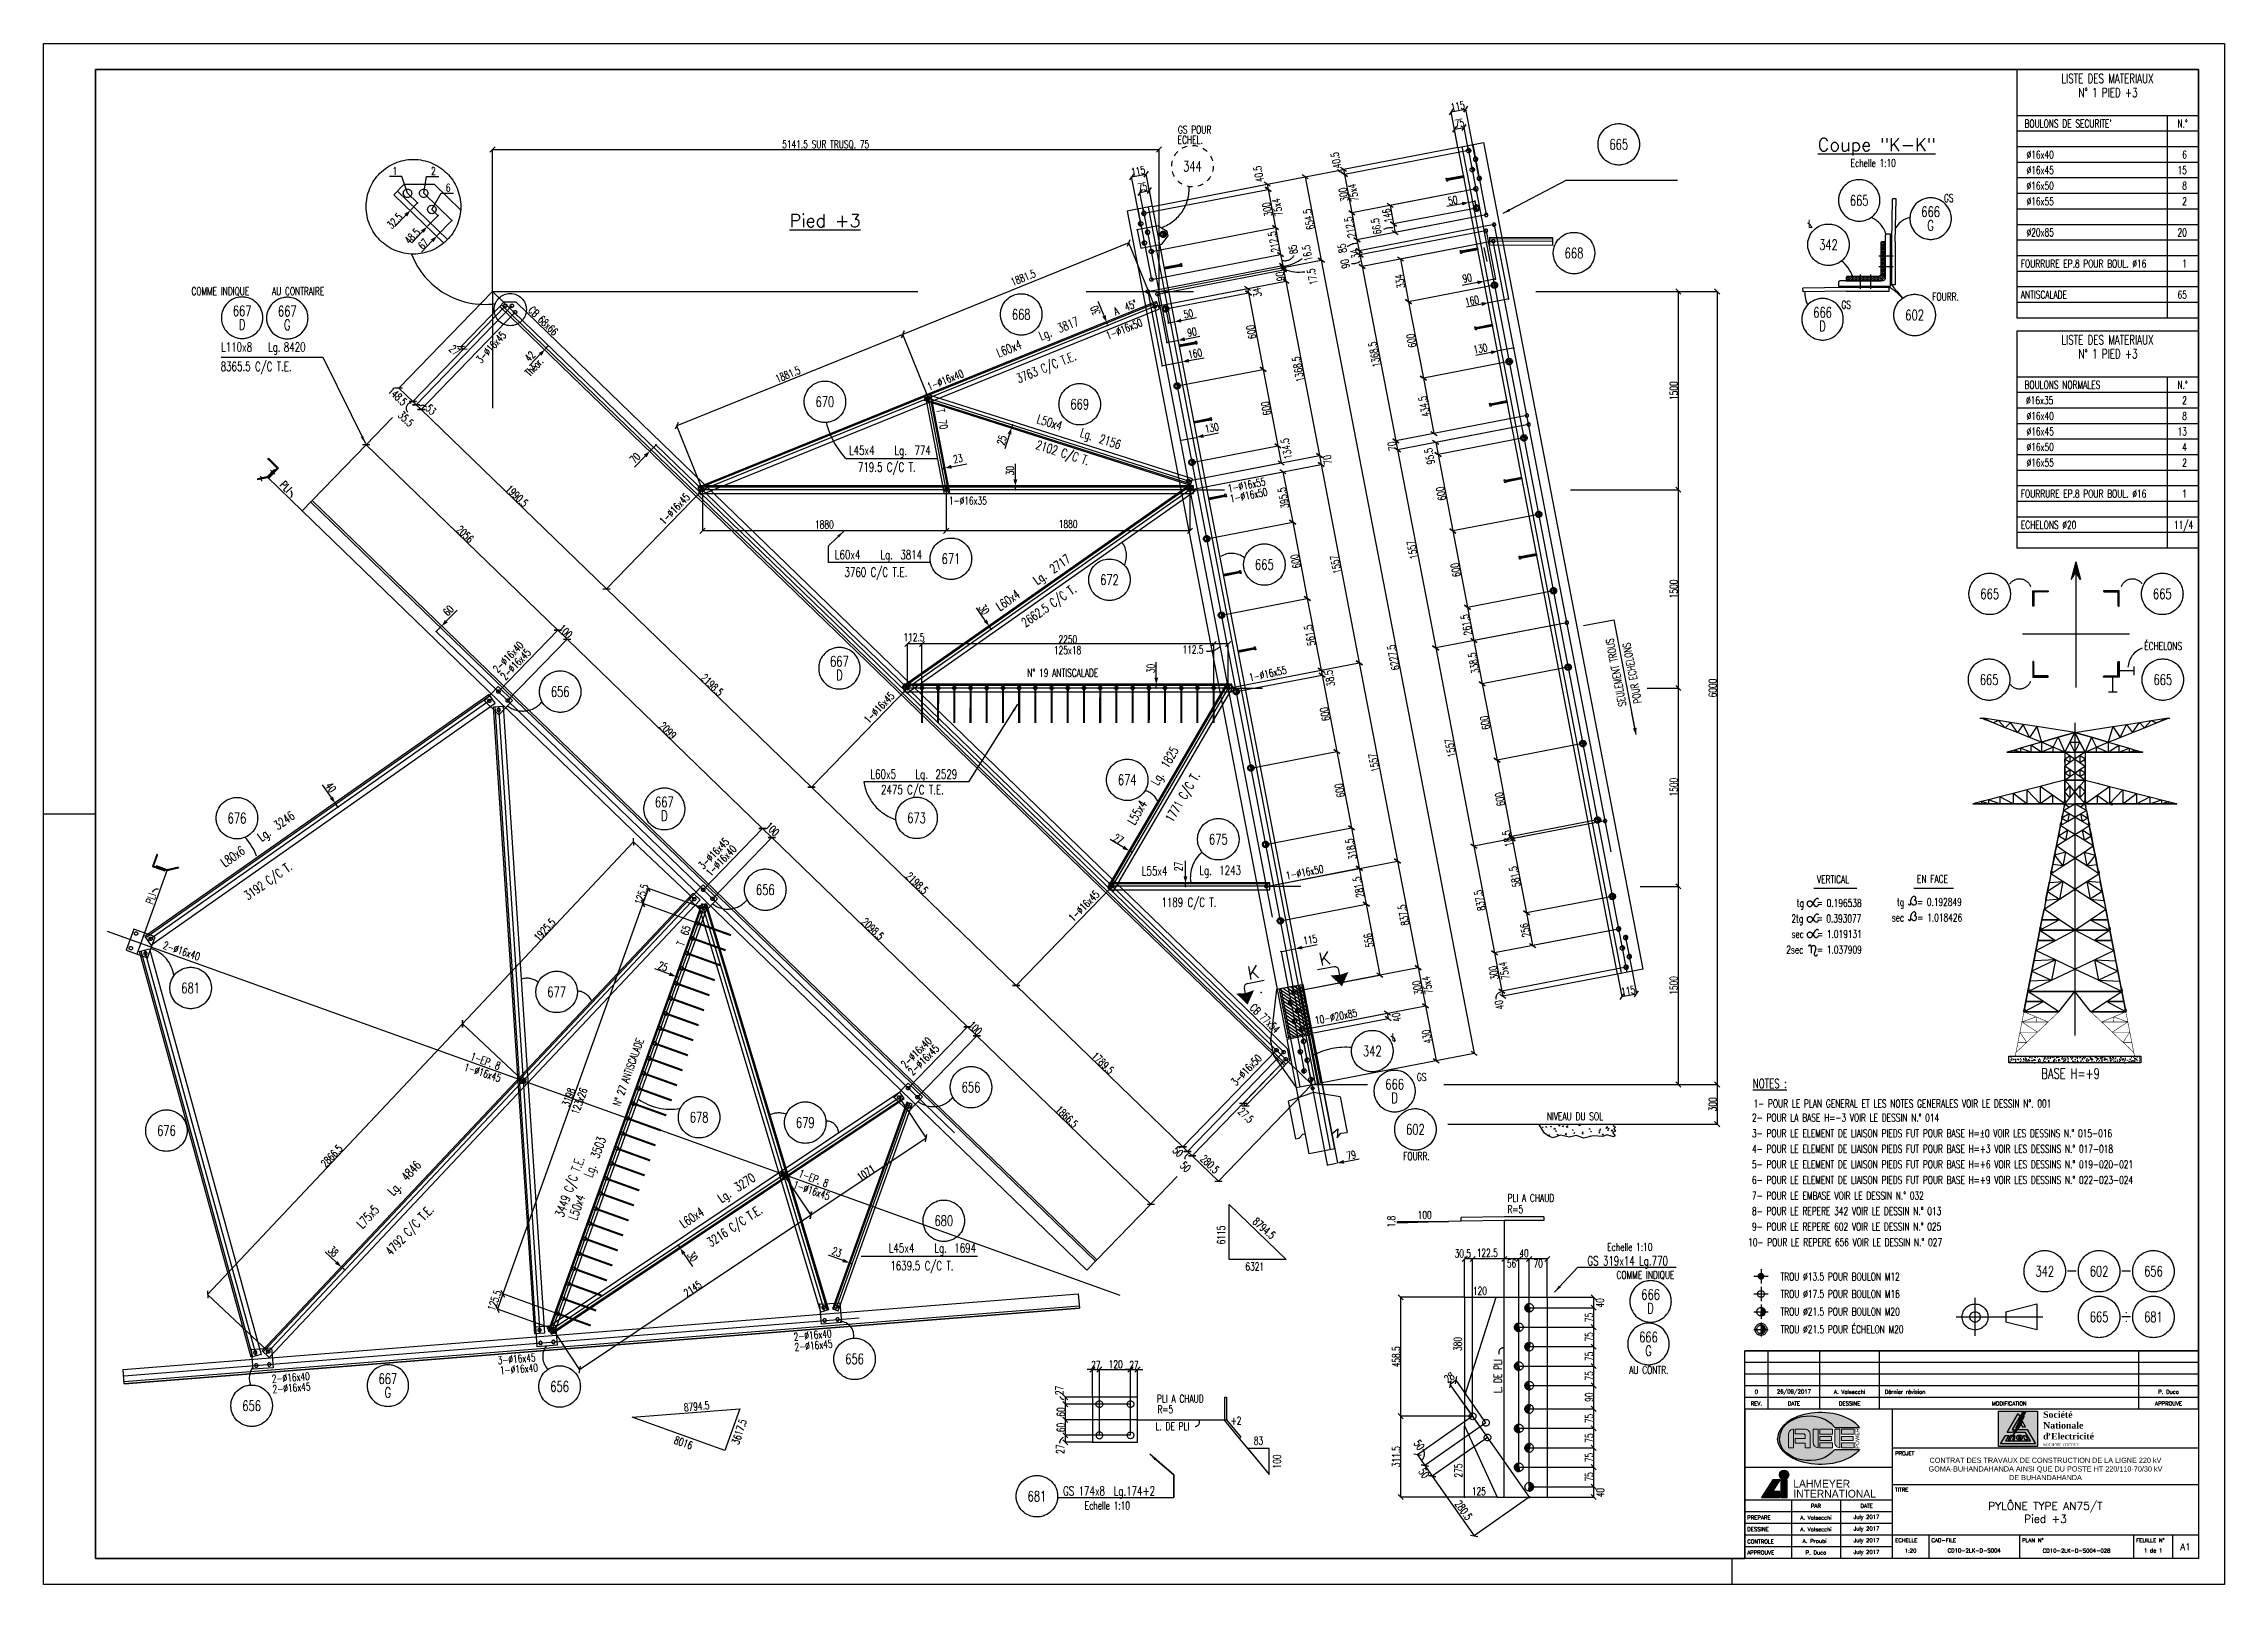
# Paper-space layout 'Layout1' of a CAD drawing. Extents: x 254 to 1095, y 83 to 677.
# The model-space entities are those that its viewports show. They can reach past a viewport. Long polylines and large blocks are cut down to what shows.
import ezdxf
from ezdxf.enums import TextEntityAlignment as Align

# ---------------------------------------------------------------- set-up
doc = ezdxf.new("R2010")
doc.units = 0
doc.header["$LTSCALE"] = 200
doc.header["$MEASUREMENT"] = 0
doc.linetypes.add('DASHDOT', pattern=[1, 0.5, -0.25, 0, -0.25])
doc.linetypes.add('DASHED', pattern=[0.75, 0.5, -0.25])
doc.layers.get('0').update_dxf_attribs({"linetype": 'CONTINUOUS'})
for name, color, linetype in [('035B', 7, 'CONTINUOUS'), ('ASSI', 6, 'CONTINUOUS'), ('BOLLINI_1', 7, 'CONTINUOUS'), ('BOLLINI_5', 7, 'CONTINUOUS'), ('Echelon', 1, 'CONTINUOUS'), ('FORI', 2, 'CONTINUOUS'), ('LINEA-MEDIA', 7, 'CONTINUOUS'), ('LINEA_ANG', 2, 'CONTINUOUS'), ('LINEE_PIASTRA', 2, 'CONTINUOUS'), ('LINEE_PIASTRE', 2, 'CONTINUOUS'), ('LM', 7, 'CONTINUOUS'), ('LP', 3, 'CONTINUOUS'), ('LS', 7, 'CONTINUOUS'), ('LSP', 3, 'CONTINUOUS'), ('MZ', 6, 'DASHDOT'), ('NOTATION', 2, 'CONTINUOUS'), ('PIASTRE', 5, 'CONTINUOUS'), ('PIEGA', 4, 'CONTINUOUS'), ('PIEGA_C_103_50', 7, 'CONTINUOUS'), ('PIEGA_C_3969_50', 7, 'CONTINUOUS'), ('QT_MAL', 7, 'CONTINUOUS'), ('QT_MPR', 7, 'CONTINUOUS'), ('QT_MSP', 7, 'CONTINUOUS'), ('SELLO', 7, 'CONTINUOUS'), ('SELLO-MODIFI', 7, 'CONTINUOUS'), ('TESTI_A_P', 7, 'CONTINUOUS'), ('TRAT-Y', 7, 'DASHED')]:
    doc.layers.add(name, color=color, linetype=linetype)
doc.styles.add('ARIAL', font='arial.ttf')
doc.styles.add('MONO', font='romans.shx', dxfattribs={"width": 0.7})
doc.styles.add('PIEGATI', font='ROMANS8.shx', dxfattribs={"width": 0.7})
doc.styles.add('QUOTE', font='ROMANS8.SHX', dxfattribs={"width": 0.7})
doc.styles.add('RD', font='ROMAND8.SHX', dxfattribs={"width": 0.7})
doc.styles.add('ROMANS', font='romans.shx', dxfattribs={"height": 2.5})
doc.styles.add('RQL', font='ROMANS8.SHX', dxfattribs={"width": 0.7})
doc.styles.add('RS', font='ROMANS8.shx', dxfattribs={"width": 0.7})
doc.styles.get("Standard").update_dxf_attribs({"font": 'ROMANS8.SHX', "width": 0.7})
doc.styles.add('SWIS', font='swissl.ttf')
doc.styles.add('TIMES', font='times.ttf')
doc.styles.add('TIMESNEGRITA', font='')
doc.styles.get('TIMESNEGRITA').set_extended_font_data('Times New Roman', bold=True)
doc.dimstyles.new('FRECCE1', dxfattribs={"dimtxt": 60, "dimasz": 6.66, "dimexe": 0, "dimexo": 0, "dimgap": 1, "dimtad": 1, "dimzin": 0, "dimdsep": 46, "dimtxsty": 'RS', "dimblk1": 'QUOTP', "dimblk2": 'QUOTF', "dimsah": 1, "dimcen": 0, "dimclrd": 2, "dimclre": 2, "dimclrt": 7, "dimadec": 0, "dimazin": 0, "dimtfac": 1, "dimtix": 1, "dimtmove": 2, "dimatfit": 3, "dimldrblk": 'QUOTP', "dimfxl": 1, "dimtolj": 1, "dimtzin": 0, "dimarcsym": 0})
doc.dimstyles.new('TRATTO', dxfattribs={"dimscale": 0, "dimtxt": 60, "dimasz": 40, "dimexe": 0, "dimexo": 0, "dimgap": 5, "dimtad": 1, "dimrnd": 0.5, "dimdsep": 46, "dimtxsty": 'RS', "dimblk1": 'OBLIQUE', "dimblk2": 'OBLIQUE', "dimsah": 1, "dimcen": 0.09, "dimclrd": 2, "dimclre": 2, "dimclrt": 7, "dimadec": 0, "dimazin": 0, "dimtfac": 1, "dimtix": 1, "dimtmove": 2, "dimatfit": 3, "dimfxl": 1, "dimtolj": 1, "dimtzin": 0, "dimarcsym": 0})
pattern_1 = [(45, (-536930.841, 2738.726), (-7.07106781, 7.07106781), [])]

psp = doc.layouts.get("Layout1")

# ---------------------------------------------------------------- texts
at = {"layer": 'SELLO', "color": 2, "style": 'ROMANS'}
for s, height, p in [('REV.', 1.5, (914.86, 152.28)), ('DATE', 1.5, (929.36, 152.28)), ('DESSINE', 1.5, (950.86, 152.28)), ('MODIFICATION', 1.5, (1012.36, 152.28)), ('APPROUVE', 1.5, (1073.86, 152.28)), ('PAR', 1.5, (937.86, 112.78)), ('DATE', 1.5, (957.36, 112.78)), ('A. Valsecchi', 1.5, (937.86, 108.28)), ('A. Valsecchi', 1.5, (937.86, 103.78)), ('July 2017', 1.5, (957.36, 108.28)), ('July 2017', 1.5, (957.36, 103.78)), ('A. Proubi ', 1.5, (937.86, 99.28)), ('P. Duca', 1.5, (937.86, 94.78)), ('July 2017', 1.5, (957.36, 99.28)), ('July 2017', 1.5, (957.36, 94.78)), ('A1', 2.5, (1080.36, 97.03))]:
    psp.add_text(s, height=height, dxfattribs=at).set_placement(p, align=Align.MIDDLE)
for s, p in [('PROJET', (968.36, 133.03)), ('TITRE', (968.36, 119.03)), ('PREPARE', (911.36, 108.28)), ('DESSINE', (911.36, 103.78)), ('APPROUVE', (911.36, 94.78)), ('CONTROLE', (911.36, 99.03)), ('ECHELLE', (968.36, 99.53)), ('CAD-FILE', (982.36, 99.53)), ('PLAN N%%D', (1017.36, 99.53)), ('FEUILLE N%%D', (1061.36, 99.53))]:
    psp.add_text(s, height=1.5, dxfattribs=at).set_placement(p, align=Align.MIDDLE_LEFT)
for s, p in [('1:20', (974.36, 94.78)), ('CD10-2LK-D-S004', (998.86, 94.85)), ('1 de 1', (1067.86, 94.85))]:
    psp.add_text(s, height=1.5, dxfattribs=at).set_placement(p, align=Align.CENTER)
at = {"layer": 'SELLO', "color": 3, "style": 'ROMANS'}
psp.add_text('CD10-2LK-D-S004-028', height=1.5, dxfattribs=at).set_placement((1038.36, 94.78), align=Align.CENTER)
at = {"layer": 'SELLO', "attachment_point": 5}
for s, insert, char_height, style in [('{\\C2;CONTRAT DES TRAVAUX DE CONSTRUCTION DE LA LIGNE 220 kV GOMA-BUHANDAHANDA AINSI QUE DU POSTE HT 220/110-70/30 kV\\PDE BUHANDAHANDA}', (1026.36, 127.03), 2, 'ARIAL'), ('{\\C4;PYLÔNE TYPE AN75/T\\P\\C3;Pied +3}', (1026.36, 110.28), 3, 'ROMANS')]:
    psp.add_mtext_dynamic_manual_height_columns(s, width=118, gutter_width=12.5, heights=[0], dxfattribs=dict(at, insert=insert, char_height=char_height, style=style))
at = {"layer": 'SELLO-MODIFI', "color": 2, "style": 'ROMANS'}
for s, p in [('0', (914.86, 156.78)), ('26/09/2017', (929.36, 156.78)), ('A. Valsecchi', (950.86, 156.78)), ('P. Duca', (1073.86, 156.78))]:
    psp.add_text(s, height=1.5, dxfattribs=at).set_placement(p, align=Align.MIDDLE)
psp.add_text('Dérnier révision', height=1.5, dxfattribs=at).set_placement((964.36, 156.78), align=Align.MIDDLE_LEFT)

msp = doc.modelspace()

# ---------------------------------------------------------------- texts
at = {"color": 7, "style": 'RS', "width": 0.7}
for s, p in [('ÉCHELONS', (666402.149, 2544.669)), ('L. DE PLI', (658775.841, -3471.286))]:
    msp.add_text(s, height=60, dxfattribs=at).set_placement(p)
msp.add_text('L. DE PLI', height=60, rotation=90, dxfattribs=at).set_placement((661446.617, -3184.727))
at = {"layer": '035B', "style": 'MONO', "width": 0.7}
msp.add_text('L', height=60, dxfattribs=at).set_placement((663809.739, 5801.628))
at = {"layer": 'LINEA-MEDIA', "style": 'RS', "width": 0.7}
for s, p in [('VERTICAL', (663877.671, 746.456)), ('EN FACE', (664649.248, 749.286)), ('tg   = 0.196538', (663722.283, 563.819)), ('sec   = 1.018426', (664454.758, 451.06)), ('tg   = 0.192849', (664494.585, 571.062)), ('2tg   = 0.393077', (663680.812, 443.818)), ('sec   = 1.019131', (663681.253, 323.816)), ('2sec   = 1.037909', (663641.189, 203.815))]:
    msp.add_text(s, height=60.0007, dxfattribs=at).set_placement(p)
at = {"layer": 'LM', "style": 'RD', "width": 0.7}
for s, p in [('LISTE DES MATERIAUX', (666118.51, 6950.644)), ('N%%D 1 PIED +3', (666122.425, 6842.641)), ('LISTE DES MATERIAUX', (666118.51, 4935.863)), ('N%%D 1 PIED +3', (666122.425, 4827.861))]:
    msp.add_text(s, height=69.993, dxfattribs=at).set_placement(p, align=Align.MIDDLE)
at = {"layer": 'LM', "color": 0, "style": 'RS', "width": 0.7}
msp.add_text('1- POUR LE PLAN GENERAL ET LES NOTES GENERALES VOIR LE DESSIN N%%D. 001', height=60, dxfattribs=at).set_placement((663388.494, -982.848))
at = {"layer": 'LM', "style": 'RS', "width": 0.7}
for s, p in [('2- POUR LA BASE H=-3 VOIR LE DESSIN N.° 014', (663376.883, -1092.338)), ('3- POUR LE ELEMENT DE LIAISON PIEDS FUT POUR BASE H=%%P0 VOIR LES DESSINS N.° 015-016', (663376.883, -1212.338)), ('4- POUR LE ELEMENT DE LIAISON PIEDS FUT POUR BASE H=+3 VOIR LES DESSINS N.° 017-018', (663376.883, -1332.338)), ('5- POUR LE ELEMENT DE LIAISON PIEDS FUT POUR BASE H=+6 VOIR LES DESSINS N.° 019-020-021', (663376.883, -1452.338)), ('6- POUR LE ELEMENT DE LIAISON PIEDS FUT POUR BASE H=+9 VOIR LES DESSINS N.° 022-023-024', (663376.883, -1572.338)), ('7- POUR LE EMBASE VOIR LE DESSIN N.° 032', (663376.883, -1692.338)), ('8- POUR LE REPERE 342 VOIR LE DESSIN N.° 013', (663376.883, -1812.338)), ('10- POUR LE REPERE 656 VOIR LE DESSIN N.° 027', (663346.626, -2052.338)), ('9- POUR LE REPERE 602 VOIR LE DESSIN N.° 025', (663376.883, -1932.338))]:
    msp.add_text(s, height=60, dxfattribs=at).set_placement(p)
at = {"layer": 'LM', "linetype": 'ByBlock', "style": 'RS', "width": 0.7}
for s, p in [('TROU %%C13.5 POUR BOULON M12', (663596.64, -2316.873)), ('TROU %%C17.5 POUR BOULON M16', (663596.678, -2450.655)), ('TROU %%C21.5 POUR ÉCHELON M20', (663596.652, -2724.308)), ('TROU %%C21.5 POUR BOULON M20', (663596.678, -2587.482))]:
    msp.add_text(s, height=60, dxfattribs=at).set_placement(p)
at = {"layer": 'LM', "char_height": 59.9916, "style": 'RD'}
for s, insert, attachment_point in [("BOULONS DE SECURITE'", (665478.612, 6603.737), 4), ('N.°', (666737.213, 6603.737), 6), ('BOULONS NORMALES', (665478.612, 4588.956), 4), ('N.°', (666737.213, 4588.956), 6)]:
    msp.add_mtext(s, dxfattribs=dict(at, insert=insert, attachment_point=attachment_point))
at = {"layer": 'LS', "color": 3, "style": 'RD'}
for s, p in [('%%UCoupe "K-K"', (664338.289, 6424.133, -3346.012)), ('%%UPied +3', (656227.441, 5857.397))]:
    msp.add_text(s, height=100, dxfattribs=at).set_placement(p, align=Align.MIDDLE)
at = {"layer": 'LS', "color": 7, "style": 'RS', "width": 0.7}
for s, height, p in [('∅16x40', 59.9916, (665494.584, 6333.791)), ('Echelle 1:10', 60, (664137.596, 6269.136)), ('∅16x45', 59.9916, (665494.584, 6213.791)), ('∅16x50', 59.9916, (665494.584, 6093.808)), ('∅16x55', 59.9916, (665494.584, 5973.842)), ('∅20x85', 59.9916, (665494.584, 5733.875)), ('FOURRURE EP.8 POUR BOUL. %%C16', 59.9916, (665449.932, 5493.859)), ('ANTISCALADE', 59.9916, (665449.932, 5253.875)), ('∅16x35', 59.9916, (665490.374, 4438.937)), ('∅16x40', 59.9916, (665494.584, 4319.011)), ('∅16x45', 59.9916, (665494.584, 4199.011)), ('∅16x50', 59.9916, (665494.584, 4079.028)), ('∅16x55', 59.9916, (665494.584, 3959.045)), ('FOURRURE EP.8 POUR BOUL. %%C16', 59.9916, (665449.932, 3719.028)), ('ECHELONS %%C20', 59.9916, (665449.932, 3479.061)), ('NIVEAU DU SOL', 60, (661794.11, -1082.094)), ('6321', 60, (659469.204, -2239.368)), ('Echelle 1:10', 60, (662259.47, -2089.188)), ('Echelle 1:10', 60, (658229.896, -4082.394))]:
    msp.add_text(s, height=height, dxfattribs=at).set_placement(p)
for s, height, p in [('6', 59.992, (666730.924, 6333.791)), ('15', 59.9916, (666730.924, 6213.791)), ('8', 59.992, (666730.924, 6093.808)), ('2', 59.992, (666730.924, 5973.842)), ('20', 59.9916, (666730.924, 5733.875)), ('1', 59.992, (666730.924, 5493.892)), ('65', 59.9916, (666730.924, 5253.909)), ('2', 59.992, (666730.924, 4438.994)), ('8', 59.992, (666730.924, 4319.011)), ('13', 59.9916, (666730.924, 4199.011)), ('4', 59.992, (666730.924, 4079.028)), ('2', 59.992, (666730.924, 3959.045)), ('1', 59.992, (666730.924, 3719.061)), ('11/4', 59.9916, (666779.203, 3479.095))]:
    msp.add_text(s, height=height, dxfattribs=at).set_placement(p, align=Align.RIGHT)
for s, rotation, p in [('PLI', 314.7709672, (652068.016, 3803.456)), ('PLI', 71.216191, (651027.466, 627.507)), ('1.8', 90, (660594.881, -1863.241)), ('100', 90, (659713.305, -3713.528))]:
    msp.add_text(s, height=60, rotation=rotation, dxfattribs=at).set_placement(p, align=Align.MIDDLE)
at = {"layer": 'LS', "color": 3, "style": 'RD'}
for p in [(660081.478, 165.418), (659529.119, 58.896)]:
    msp.add_text('K', height=100, rotation=10.9154326, dxfattribs=at).set_placement(p, align=Align.MIDDLE)
at = {"layer": 'LS', "color": 7, "style": 'RS', "width": 0.7}
for s, rotation, p in [('8794.5', 318.6332448, (659519.384, -1872.026)), ('6115', 90, (659312.723, -2038.502)), ('8794.5', 5.4622376, (655141.058, -3327.042)), ('8016', 340.4629447, (655057.246, -3572.215)), ('3617.5', 71.5535026, (655562.366, -3586.758))]:
    msp.add_text(s, height=60, rotation=rotation, dxfattribs=at).set_placement(p)
for s, p in [('100', (660851.93, -1811.591)), ('83', (659570.305, -3553.528))]:
    msp.add_text(s, height=60, dxfattribs=at).set_placement(p, align=Align.MIDDLE)
at = {"layer": 'LS', "color": 2, "style": 'RS', "width": 0.7}
for s, p in [('120', (661278.358, -2396.86)), ('125', (661270.081, -3942.361))]:
    msp.add_text(s, height=60, dxfattribs=at).set_placement(p, align=Align.MIDDLE)
for s, p in [('380', (661107.918, -2806.907)), ('275', (661112.333, -3782.257))]:
    msp.add_text(s, height=60, rotation=90, dxfattribs=at).set_placement(p, align=Align.MIDDLE)
at = {"layer": 'LS', "char_height": 60, "attachment_point": 5, "style": 'RS'}
for s, insert, width in [('\\A1;1', (652909.376, 6237.327), 106.9967), ('\\A1;2', (653206.799, 6237.327), 68.49649), ('\\A1;6', (653320.163, 6108.473), 68.49649)]:
    msp.add_mtext(s, dxfattribs=dict(at, insert=insert, width=width))
at = {"layer": 'LS', "color": 3, "insert": (665834.192, -721.362), "char_height": 80, "attachment_point": 5, "style": 'RD'}
msp.add_mtext('BASE H=+9', dxfattribs=at)
at = {"layer": 'NOTATION', "color": 0, "style": 'RS', "width": 0.7}
msp.add_text('%%uNOTES :', height=70, dxfattribs=at).set_placement((663382.339, -833.046))
at = {"layer": 'QT_MPR', "color": 7, "style": 'RS', "width": 0.7}
for s, rotation, p in [('SEULEMENT TROUS', 100.9154326, (662407.573, 2115.344)), ('POUR ECHELONS', 100.9154326, (662526.524, 2138.284)), ('N° 27 ANTISCALADE', 70.3206743, (654645.751, -978.479))]:
    msp.add_text(s, height=60, rotation=rotation, dxfattribs=at).set_placement(p)
msp.add_text('N° 19 ANTISCALADE', height=60, dxfattribs=at).set_placement((657787.937, 2338.022))
at = {"layer": 'TESTI_A_P', "style": 'RS', "width": 0.7}
for s, p in [('GS POUR', (658948.987, 6525.811)), (' ECHEL.', (658918.256, 6447.901)), ('GS', (664857.613, 5998.616)), ('COMME INDIQUE', (651340.156, 5281.06)), ('AU CONTRAIRE', (651961.161, 5280.738)), ('GS', (664066.081, 5175.959)), ('FOURR.', (664767.25, 5239.364)), ('L', (660600.426, -469.334)), ('GS', (660791.964, -778.092)), ('FOURR.', (660686.433, -1388.645)), ('COMME INDIQUE', (662331.915, -2304.016)), ('AU CONTR.', (662429.509, -3036.611))]:
    msp.add_text(s, height=60, dxfattribs=at).set_placement(p)
at = {"layer": 'TESTI_A_P', "style": 'RS', "width": 0.65}
msp.add_text('Théor.', height=60, rotation=46.9795489, dxfattribs=at).set_placement((653950.679, 4648.785))

# ---------------------------------------------------------------- blocks, each defined once
blk = doc.blocks.new('LOGO SNEL')
at = {"layer": 'SELLO'}
h = blk.add_hatch(color=170, dxfattribs=at)
h.paths.add_polyline_path([(-3.08, 6.8), (-18.08, 6.8), (-18.08, -6.8), (-3.08, -6.8)])
h.paths.add_polyline_path([(-7.65, 0.74), (-8.92, 0.74), (-9.49, 1.73), (-8.86, 2.83)], flags=16)
h.paths.add_polyline_path([(-8.27, 4.7), (-10.07, 1.41), (-9.68, 1.41), (-10.97, -0.35), (-7.02, -0.35), (-3.86, -5.82), (-17.3, -5.82), (-15.41, -2.54), (-14.14, -2.54), (-15.41, -4.72), (-5.76, -4.72), (-7.65, -1.44), (-11.77, -1.44), (-12.42, -2.33), (-11.14, 0.17), (-11.49, 0.35), (-10.07, 3.14), (-10.42, 3.31), (-8.86, 6.38), (-7.61, 6.48), (-8.59, 4.7)], flags=16)
h.paths.add_polyline_path([(-9.95, 4.72), (-12.88, -0.35), (-12.1, -0.35), (-12.73, -1.44), (-14.78, -1.44), (-10.58, 5.82)], flags=16)
h.paths.add_polyline_path([(-7.7, -2.54), (-6.81, -4.26), (-7.9, -4.26), (-8.53, -2.54)], flags=16)
h.paths.add_polyline_path([(-9.03, -2.9), (-8.93, -3.09), (-8.86, -3.32), (-8.85, -3.52), (-10.41, -3.52), (-10.38, -3.67), (-10.3, -3.76), (-10.29, -3.77), (-10.2, -3.81), (-10.08, -3.83), (-9.99, -3.84), (-9.86, -3.83), (-9.77, -3.8), (-9.67, -3.74), (-9.65, -3.71), (-8.86, -3.71), (-8.93, -3.87), (-9.08, -4.03), (-9.28, -4.14), (-9.49, -4.2), (-9.66, -4.23), (-9.86, -4.25), (-10.11, -4.26), (-10.37, -4.23), (-10.59, -4.18), (-10.79, -4.09), (-10.93, -3.99), (-11.07, -3.83), (-11.15, -3.62), (-11.17, -3.41), (-11.16, -3.21), (-11.09, -3), (-10.99, -2.87), (-10.89, -2.77), (-10.75, -2.68), (-10.55, -2.6), (-10.31, -2.55), (-10.07, -2.54), (-9.82, -2.54), (-9.57, -2.58), (-9.36, -2.66), (-9.18, -2.76)], flags=16)
h.paths.add_polyline_path([(-9.62, -3.12), (-9.59, -3.23), (-10.45, -3.23), (-10.38, -3.1), (-10.27, -3), (-10.12, -2.96), (-9.95, -2.95), (-9.73, -2.99)], flags=0)
h.paths.add_polyline_path([(-12.73, -2.84), (-12.72, -2.84, -0.53324), (-12.35, -3.38), (-12.71, -4.26), (-11.93, -4.26), (-11.72, -3.03, 0.387199), (-12, -2.58, 0.188481), (-12.93, -2.68), (-12.87, -2.54), (-13.47, -2.54), (-14.36, -4.26), (-13.57, -4.26), (-13.09, -3.08, -0.304428)], flags=16)
h = blk.add_hatch(color=50, dxfattribs=at)
h.paths.add_polyline_path([(-14.78, -1.44), (-12.73, -1.44), (-12.1, -0.35), (-12.88, -0.35), (-9.95, 4.72), (-10.58, 5.82)])
h.paths.add_polyline_path([(-8.86, 2.83), (-9.49, 1.73), (-8.92, 0.74), (-7.65, 0.74)])
h.paths.add_polyline_path([(-10.97, -0.35), (-11.77, -1.44), (-7.65, -1.44), (-5.76, -4.72), (-15.41, -4.72), (-14.14, -2.54), (-15.41, -2.54), (-17.3, -5.82), (-3.86, -5.82), (-7.02, -0.35)])
h.paths.add_polyline_path([(-7.7, -2.54), (-8.53, -2.54), (-7.9, -4.26), (-6.81, -4.26)], flags=17)
h.paths.add_polyline_path([(-8.95, -3.05), (-9.01, -2.95), (-9.07, -2.87), (-9.15, -2.79), (-9.23, -2.73), (-9.31, -2.68), (-9.41, -2.64), (-9.52, -2.6), (-9.63, -2.57), (-9.76, -2.55), (-9.89, -2.54), (-10.03, -2.54), (-10.11, -2.54), (-10.24, -2.55), (-10.37, -2.56), (-10.49, -2.59), (-10.6, -2.62), (-10.7, -2.66), (-10.79, -2.71), (-10.87, -2.76), (-10.9, -2.79), (-10.99, -2.87), (-11.05, -2.95), (-11.11, -3.05), (-11.14, -3.16), (-11.17, -3.27), (-11.17, -3.4), (-11.17, -3.44), (-11.16, -3.56), (-11.13, -3.67), (-11.09, -3.78), (-11.03, -3.87), (-10.96, -3.96), (-10.87, -4.03), (-10.83, -4.06), (-10.74, -4.11), (-10.64, -4.16), (-10.54, -4.19), (-10.42, -4.22), (-10.3, -4.24), (-10.17, -4.25), (-10.03, -4.26), (-9.92, -4.25), (-9.78, -4.25), (-9.66, -4.23), (-9.54, -4.21), (-9.43, -4.19), (-9.33, -4.15), (-9.24, -4.12), (-9.14, -4.06), (-9.04, -3.99), (-8.97, -3.91), (-8.91, -3.81), (-8.86, -3.71), (-9.62, -3.71), (-9.8, -3.82), (-10.04, -3.84), (-10.27, -3.79), (-10.38, -3.67), (-10.41, -3.52), (-8.85, -3.52), (-8.86, -3.38), (-8.88, -3.26), (-8.91, -3.15)], flags=17)
h.paths.add_polyline_path([(-9.59, -3.23), (-10.45, -3.23), (-10.38, -3.1), (-10.27, -3), (-10.12, -2.96), (-9.95, -2.95), (-9.73, -2.99), (-9.62, -3.12)], flags=16)
h.paths.add_polyline_path([(-12.35, -3.38), (-12.71, -4.26), (-11.93, -4.26), (-11.72, -3.03, 0.387199), (-12, -2.58, 0.188481), (-12.93, -2.68), (-12.87, -2.54), (-13.47, -2.54), (-14.36, -4.26), (-13.57, -4.26), (-13.09, -3.08, -0.304428), (-12.73, -2.84), (-12.72, -2.84, -0.53324)], flags=17)
blk.add_hatch(color=10, dxfattribs=at).paths.add_polyline_path([(-11.14, 0.17), (-11.49, 0.35), (-10.07, 3.14), (-10.42, 3.31), (-8.86, 6.38), (-7.61, 6.48), (-8.59, 4.7), (-8.27, 4.7), (-10.07, 1.41), (-9.68, 1.41), (-12.42, -2.33)])
at = {"layer": 'SELLO', "color": 170}
blk.add_lwpolyline([(-18.08, 6.8), (-3.08, 6.8), (-3.08, -6.8), (-18.08, -6.8)], close=True, dxfattribs=at)
at = {"layer": 'SELLO', "color": 50}
for points in [[(-14.78, -1.44), (-10.58, 5.82), (-9.95, 4.72), (-12.88, -0.35), (-12.1, -0.35), (-12.73, -1.44)], [(-8.92, 0.74), (-7.65, 0.74), (-8.86, 2.83), (-9.49, 1.73)], [(-10.9, -2.79), (-10.99, -2.87), (-11.05, -2.95), (-11.11, -3.05), (-11.14, -3.16), (-11.17, -3.27), (-11.17, -3.4), (-11.17, -3.44), (-11.16, -3.56), (-11.13, -3.67), (-11.09, -3.78), (-11.03, -3.87), (-10.96, -3.96), (-10.87, -4.03), (-10.83, -4.06), (-10.74, -4.11), (-10.64, -4.16), (-10.54, -4.19), (-10.42, -4.22), (-10.3, -4.24), (-10.17, -4.25), (-10.03, -4.26), (-9.92, -4.25), (-9.78, -4.25), (-9.66, -4.23), (-9.54, -4.21), (-9.43, -4.19), (-9.33, -4.15), (-9.24, -4.12), (-9.14, -4.06), (-9.04, -3.99), (-8.97, -3.91), (-8.91, -3.81), (-8.86, -3.71), (-9.65, -3.71), (-9.67, -3.74), (-9.77, -3.8), (-9.86, -3.83), (-9.99, -3.84), (-10.08, -3.83), (-10.2, -3.81), (-10.29, -3.77), (-10.3, -3.76), (-10.38, -3.67), (-10.41, -3.52), (-8.85, -3.52), (-8.86, -3.38), (-8.88, -3.26), (-8.91, -3.15), (-8.95, -3.05), (-9.01, -2.95), (-9.07, -2.87), (-9.15, -2.79), (-9.23, -2.73), (-9.31, -2.68), (-9.41, -2.64), (-9.52, -2.6), (-9.63, -2.57), (-9.76, -2.55), (-9.89, -2.54), (-10.03, -2.54), (-10.11, -2.54), (-10.24, -2.55), (-10.37, -2.56), (-10.49, -2.59), (-10.6, -2.62), (-10.7, -2.66), (-10.79, -2.71), (-10.87, -2.76)], [(-9.99, -2.95), (-10.12, -2.96), (-10.23, -2.99), (-10.29, -3.02), (-10.38, -3.1), (-10.43, -3.2), (-10.44, -3.23), (-9.59, -3.23), (-9.62, -3.12), (-9.7, -3.03), (-9.71, -3.02), (-9.8, -2.97), (-9.92, -2.95)], [(-6.81, -4.26), (-7.9, -4.26), (-8.53, -2.54), (-7.7, -2.54)]]:
    blk.add_lwpolyline(points, close=True, dxfattribs=at)
at = {"layer": 'SELLO', "color": 10}
blk.add_lwpolyline([(-11.14, 0.17), (-11.49, 0.35), (-10.07, 3.14), (-10.42, 3.31), (-8.86, 6.38), (-7.61, 6.48), (-8.59, 4.7), (-8.27, 4.7), (-10.07, 1.41), (-9.68, 1.41), (-12.42, -2.33)], close=True, dxfattribs=at)
at = {"layer": 'SELLO', "color": 50}
blk.add_lwpolyline([(-10.97, -0.35), (-7.02, -0.35), (-3.86, -5.82), (-17.3, -5.82), (-15.41, -2.54), (-14.14, -2.54), (-15.41, -4.72), (-5.76, -4.72), (-7.65, -1.44), (-11.77, -1.44)], dxfattribs=at)
blk.add_lwpolyline([(-12.73, -2.84), (-12.72, -2.84, -0.53324), (-12.35, -3.38), (-12.71, -4.26), (-11.93, -4.26), (-11.72, -3.03, 0.387199), (-12, -2.58, 0.188481), (-12.93, -2.68), (-12.87, -2.54), (-13.47, -2.54), (-14.36, -4.26), (-13.57, -4.26), (-13.09, -3.08, -0.304428)], format="xyb", close=True, dxfattribs=at)
at = {"layer": 'SELLO'}
for s, height, style, p in [('SOCIETE  D ETAT', 1.0938, 'TIMES', (-0.9, -6.16)), (',', 2.5, 'TIMESNEGRITA', (1, -1.03)), (',', 1.09, 'TIMES', (7.74, -5.24))]:
    blk.add_text(s, height=height, dxfattribs=dict(at, style=style)).set_placement(p, align=Align.MIDDLE_LEFT)
at = {"layer": 'SELLO', "insert": (-0.9, 1.28), "char_height": 2.5, "width": 21.0938, "attachment_point": 4, "style": 'TIMESNEGRITA'}
blk.add_mtext('Société\\PNationale\\Pd Electricité', dxfattribs=at)
blk = doc.blocks.new('LOGO LAHMEYER')
at = {"layer": 'SELLO', "true_color": 0x231f20}
h = blk.add_hatch(color=250, dxfattribs=at)
h.dxf.hatch_style = 1
h.paths.add_polyline_path([(-14.55, -5.31), (-12.12, -5.31), (-12.12, 1.57), (-14.55, 1.57)])
h.paths.add_polyline_path([(-14.98, -5.31), (-14.98, -2.89), (-17.59, -2.89), (-14.81, 1.57), (-17.67, 1.57), (-21.98, -5.31)])
at = {"layer": 'SELLO', "true_color": 0xee1c25}
h = blk.add_hatch(color=240, dxfattribs=at)
h.dxf.hatch_style = 1
edge = h.paths.add_edge_path()
edge.add_arc((-13.33, 3.51), 1.8, 0, 360)
at = {"layer": 'SELLO', "color": 250, "true_color": 0x231f20}
for points in [[(-14.98, -5.31), (-14.98, -2.89), (-17.59, -2.89), (-14.81, 1.57), (-17.67, 1.57), (-21.98, -5.31)], [(-14.55, -5.31), (-12.12, -5.31), (-12.12, 1.57), (-14.55, 1.57)]]:
    blk.add_lwpolyline(points, close=True, dxfattribs=at)
at = {"layer": 'SELLO', "color": 240, "true_color": 0xee1c25}
blk.add_circle((-13.33, 3.51), 1.8, dxfattribs=at)
at = {"layer": 'SELLO', "color": 250, "true_color": 0x231f20, "style": 'ARIAL', "width": 0.95}
blk.add_text('LAHMEYER', height=3, dxfattribs=at).set_placement((-9.74, 1.57), align=Align.TOP_LEFT)
blk.add_text('INTERNATIONAL', height=3, dxfattribs=at).set_placement((-9.74, -6.2), align=Align.BOTTOM_LEFT)
blk = doc.blocks.new('LOGO AEE')
at = {"layer": 'SELLO', "true_color": 0x2e4894, "transparency": 33554687}
h = blk.add_hatch(color=167, dxfattribs=at)
h.dxf.hatch_style = 1
edge = h.paths.add_edge_path()
edge.add_ellipse((0.8, 0), major_axis=(-16.61, 0), ratio=0.602151, start_angle=205.37693, end_angle=360)
edge.add_ellipse((0.8, 0), major_axis=(-16.61, 0), ratio=0.602151, start_angle=0, end_angle=154.62307)
edge.add_line((15.81, -4.29), (6.23, -4.29))
edge.add_ellipse((-3.66, 0), major_axis=(-11.43, 0), ratio=0.75, start_angle=0, end_angle=150, ccw=False)
edge.add_ellipse((-3.66, 0), major_axis=(-11.43, 0), ratio=0.75, start_angle=210, end_angle=360, ccw=False)
edge.add_line((6.23, 4.29), (15.81, 4.29))
at = {"layer": 'SELLO', "lineweight": 0, "true_color": 0x615b56}
h = blk.add_hatch(color=251, dxfattribs=at)
h.dxf.hatch_style = 1
h.paths.add_polyline_path([(13.74, 3.57), (8.83, 3.57), (8.83, 1.68), (13.74, 1.68)])
h.paths.add_polyline_path([(8.18, 3.57), (6.3, 3.57), (6.3, -1.63), (6.32, -1.93), (6.41, -2.33), (6.59, -2.68), (6.85, -3.01), (7.04, -3.19), (7.39, -3.4), (7.77, -3.53), (8.18, -3.57)])
h.paths.add_polyline_path([(13.33, 0.77), (8.83, 0.77), (8.83, -0.76), (13.33, -0.76)])
h.paths.add_polyline_path([(13.74, -1.73), (8.83, -1.73), (8.83, -3.57), (13.74, -3.57)])
h.paths.add_polyline_path([(5.41, 3.57), (0.49, 3.57), (0.49, 1.68), (5.41, 1.68)])
h.paths.add_polyline_path([(-0.15, 3.57), (-2.03, 3.57), (-2.03, -1.63), (-2.01, -1.93), (-1.91, -2.33), (-1.74, -2.68), (-1.48, -3.01), (-1.29, -3.19), (-0.94, -3.4), (-0.56, -3.53), (-0.15, -3.57)])
h.paths.add_polyline_path([(5, 0.77), (0.49, 0.77), (0.49, -0.76), (5, -0.76)])
h.paths.add_polyline_path([(5.41, -1.73), (0.49, -1.73), (0.49, -3.57), (5.41, -3.57)])
h.paths.add_polyline_path([(-9.67, 3.57), (-9.93, 3.56), (-10.33, 3.47), (-10.69, 3.29), (-11.01, 3.04), (-11.17, 2.88), (-11.38, 2.54), (-11.51, 2.15), (-11.55, 1.73), (-11.55, -3.57), (-9.67, -3.57)])
h.paths.add_polyline_path([(-5.34, 3.57), (-9.04, 3.57), (-9.04, 1.73), (-5.77, 1.73), (-5.59, 1.73), (-5.26, 1.56), (-5.2, 1.45), (-5.13, 1.02), (-5.13, -0.02), (-9.04, -0.02), (-9.04, -1.84), (-5.13, -1.84), (-5.13, -3.57), (-3.3, -3.57), (-3.3, 1.73), (-3.31, 1.99), (-3.41, 2.38), (-3.61, 2.73), (-3.89, 3.04), (-4.15, 3.25), (-4.51, 3.43), (-4.91, 3.54)])
at = {"layer": 'SELLO', "color": 251, "lineweight": 0, "true_color": 0x615b56}
for points in [[(-9.67, 3.57), (-9.93, 3.56), (-10.33, 3.47), (-10.69, 3.29), (-11.01, 3.04), (-11.17, 2.88), (-11.38, 2.54), (-11.51, 2.15), (-11.55, 1.73), (-11.55, -3.57), (-9.67, -3.57)], [(-5.34, 3.57), (-9.04, 3.57), (-9.04, 1.73), (-5.77, 1.73), (-5.59, 1.73), (-5.26, 1.56), (-5.2, 1.45), (-5.13, 1.02), (-5.13, -0.02), (-9.04, -0.02), (-9.04, -1.84), (-5.13, -1.84), (-5.13, -3.57), (-3.3, -3.57), (-3.3, 1.73), (-3.31, 1.99), (-3.41, 2.38), (-3.61, 2.73), (-3.89, 3.04), (-4.15, 3.25), (-4.51, 3.43), (-4.91, 3.54)], [(-0.15, 3.57), (-2.03, 3.57), (-2.03, -1.63), (-2.01, -1.93), (-1.91, -2.33), (-1.74, -2.68), (-1.48, -3.01), (-1.29, -3.19), (-0.94, -3.4), (-0.56, -3.53), (-0.15, -3.57)], [(5.41, 3.57), (0.49, 3.57), (0.49, 1.68), (5.41, 1.68)], [(5, 0.77), (0.49, 0.77), (0.49, -0.76), (5, -0.76)], [(8.18, 3.57), (6.3, 3.57), (6.3, -1.63), (6.32, -1.93), (6.41, -2.33), (6.59, -2.68), (6.85, -3.01), (7.04, -3.19), (7.39, -3.4), (7.77, -3.53), (8.18, -3.57)], [(13.74, 3.57), (8.83, 3.57), (8.83, 1.68), (13.74, 1.68)], [(13.33, 0.77), (8.83, 0.77), (8.83, -0.76), (13.33, -0.76)], [(5.41, -1.73), (0.49, -1.73), (0.49, -3.57), (5.41, -3.57)], [(13.74, -1.73), (8.83, -1.73), (8.83, -3.57), (13.74, -3.57)]]:
    blk.add_lwpolyline(points, close=True, dxfattribs=at)
at = {"layer": 'SELLO', "color": 167, "true_color": 0x2e4894}
for points in [[(6.23, 4.29), (15.81, 4.29)], [(6.23, -4.29), (15.81, -4.29)]]:
    blk.add_lwpolyline(points, dxfattribs=at)
for centre, major_axis, ratio, start_param in [((0.8, 0), (-16.61, 0), 0.602151, 3.584504), ((-3.66, 0), (-11.43, 0), 0.75, 3.665191)]:
    blk.add_ellipse(centre, major_axis=major_axis, ratio=ratio, start_param=start_param, end_param=6.283185, dxfattribs=at)
at = {"layer": 'SELLO', "color": 167, "true_color": 0x2e4894, "extrusion": (0, 0, -1)}
for centre, major_axis, ratio, start_param in [((-3.66, 0), (-11.43, 0), 0.75, 3.665191), ((0.8, 0), (-16.61, 0), 0.602151, 3.584504)]:
    blk.add_ellipse(centre, major_axis=major_axis, ratio=ratio, start_param=start_param, end_param=6.283185, dxfattribs=at)
at = {"layer": 'SELLO', "color": 13, "true_color": 0xd3505e, "style": 'SWIS'}
blk.add_text('POWER', height=1.5, rotation=90, dxfattribs=at).set_placement((14.91, 0), align=Align.MIDDLE)
blk = doc.blocks.new('MRKR_98')
blk.add_point((0, 0))
at = {"color": 7, "style": 'QUOTE', "width": 0.5, "flags": 1}
for tag, p in [('AUX2', (3.71, 4.93)), ('NFORI', (3.72, 5.3)), ('TI', (3.73, 6.83)), ('AUX1', (3.73, 4.19)), ('DI_S', (3.73, 6.42)), ('D_S', (3.73, 6.02)), ('E_S', (3.73, 5.68)), ('FAM', (3.73, 4.55)), ('COMMESSA', (3.73, 3.85)), ('MD', (3.73, 3.51)), ('MP', (3.73, 3.16)), ('LARGHEZZA', (3.73, 2.82)), ('SPESSORE', (3.73, 2.48)), ('NP', (3.73, 2.14)), ('SV', (3.73, 1.79)), ('PESO', (3.73, 1.45)), ('QUA', (3.73, 1.11)), ('LUN', (3.73, 0.76)), ('PROF', (3.73, 0.42)), ('POS', (3.73, 0.08))]:
    blk.add_attdef(tag, p, '', height=0.2, dxfattribs=at)
at = {"color": 7, "flags": 1}
for tag, p in [('LAV1', (5.26, 6.88)), ('LAV2', (5.26, 6.55)), ('LAV3', (5.26, 6.21)), ('LAV4', (5.26, 5.88)), ('LAV5', (5.26, 5.55)), ('LAV6', (5.26, 5.21)), ('LAV7', (5.26, 4.88)), ('LAV8', (5.26, 4.55)), ('LAV9', (5.26, 4.21)), ('LAV10', (5.26, 3.88))]:
    blk.add_attdef(tag, p, '', height=0.2, dxfattribs=at)
blk = doc.blocks.new('ASSE98')
blk.add_line((0, 0), (1, 0))
at = {"color": 7, "style": 'QUOTE', "width": 0.5, "flags": 1}
for tag, p in [('TI', (1.3831, 6.8273)), ('DI_S', (1.3831, 6.4218)), ('D_S', (1.3831, 6.0209)), ('E_S', (1.3831, 5.6806)), ('NFORI', (1.3645, 5.2979)), ('ALAR', (1.3635, 4.9325)), ('FAM', (1.3775, 4.5465)), ('ALA', (1.3831, 4.1926)), ('DISP2', (1.3831, 3.8497)), ('DISP1', (1.3831, 3.5069)), ('PINZAF', (1.3831, 3.164)), ('PINZAI', (1.3831, 2.8211)), ('TRP', (1.3831, 2.4783)), ('NP', (1.3831, 2.1354)), ('SV', (1.3831, 1.7926)), ('PESO', (1.3831, 1.4497)), ('QUA', (1.3831, 1.1069)), ('LUN', (1.3831, 0.764)), ('PROF', (1.3831, 0.4211)), ('POS', (1.3831, 0.0783))]:
    blk.add_attdef(tag, p, '', height=0.2, dxfattribs=at)
at = {"color": 7, "flags": 1}
for tag, p in [('LAV1', (3.0743, 6.8285)), ('LAV2', (3.0743, 6.4951)), ('LAV3', (3.0743, 6.1618)), ('LAV4', (3.0743, 5.8285)), ('LAV5', (3.0743, 5.4951)), ('LAV6', (3.0743, 5.1618)), ('LAV7', (3.0743, 4.8285)), ('LAV8', (3.0743, 4.4951)), ('LAV9', (3.0743, 4.1618)), ('LAV10', (3.0743, 3.8285))]:
    blk.add_attdef(tag, p, '', height=0.2, dxfattribs=at)
blk = doc.blocks.new('16')
blk.add_circle((0, 0), 1)
blk = doc.blocks.new('20')
at = {"color": 0}
for p, q in [((0, 0.98), (0.02, 1)), ((0, 0.94), (0.06, 1)), ((1, -0.01), (0, 0.99)), ((0, 0.89), (0.1, 0.99)), ((0, 0.85), (0.14, 0.99)), ((0, 0.8), (0.18, 0.98)), ((0, 0.76), (0.22, 0.98)), ((0, 0.71), (0.25, 0.97)), ((0, 0.67), (0.29, 0.96)), ((1, -0.05), (0, 0.95)), ((0, 0.62), (0.32, 0.95)), ((0, 0.58), (0.36, 0.93)), ((0, 0.53), (0.39, 0.92)), ((0, 0.49), (0.42, 0.91)), ((1, -0.09), (0, 0.9)), ((0, 0.44), (0.45, 0.89)), ((0, 0.4), (0.48, 0.88)), ((0.99, -0.13), (0, 0.86)), ((0, 0.35), (0.51, 0.86)), ((0, 0.31), (0.54, 0.84)), ((0, 0.26), (0.56, 0.83)), ((0.99, -0.17), (0, 0.81)), ((0, 0.22), (0.59, 0.81)), ((0, 0.17), (0.61, 0.79)), ((0.98, -0.21), (0, 0.77)), ((0, 0.13), (0.64, 0.77)), ((0, 0.08), (0.66, 0.75)), ((0, 0.04), (0.69, 0.73)), ((0.97, -0.25), (0, 0.72)), ((0, -0.01), (0.71, 0.7)), ((0.96, -0.28), (0, 0.68)), ((0, -0.05), (0.73, 0.68)), ((0, -0.1), (0.75, 0.66)), ((0.95, -0.32), (0, 0.63)), ((0, -0.14), (0.77, 0.63)), ((0, -0.19), (0.79, 0.61)), ((0.94, -0.35), (0, 0.59)), ((0, -0.23), (0.81, 0.58)), ((0, -0.28), (0.83, 0.56)), ((0.92, -0.38), (0, 0.54)), ((0, -0.32), (0.85, 0.53)), ((0.91, -0.41), (0, 0.5)), ((0, -0.36), (0.87, 0.5)), ((0, -0.41), (0.88, 0.47)), ((0.9, -0.44), (0, 0.45)), ((0, -0.45), (0.9, 0.44)), ((0.88, -0.47), (0, 0.41)), ((0, -0.5), (0.91, 0.41)), ((0, -0.54), (0.92, 0.38)), ((0.87, -0.5), (0, 0.36)), ((0, -0.59), (0.94, 0.35)), ((0.85, -0.53), (0, 0.32)), ((0, -0.63), (0.95, 0.31)), ((0, -0.68), (0.96, 0.28)), ((0.83, -0.56), (0, 0.27)), ((0, -0.72), (0.97, 0.25)), ((0.81, -0.58), (0, 0.23)), ((0, -0.77), (0.98, 0.21)), ((0.79, -0.61), (0, 0.18)), ((0, -0.81), (0.99, 0.17)), ((0.77, -0.63), (0, 0.14)), ((0, -0.86), (0.99, 0.13)), ((0.75, -0.66), (0, 0.09)), ((0, -0.9), (1, 0.09)), ((0.73, -0.68), (0, 0.05)), ((0, -0.95), (1, 0.05)), ((0.71, -0.7), (0, 0.01)), ((0, -0.99), (1, 0.01)), ((1, 0.04), (0.04, 1)), ((1, 0.09), (0.09, 1)), ((0.99, 0.14), (0.14, 0.99)), ((0.98, 0.19), (0.19, 0.98)), ((0.97, 0.25), (0.25, 0.97)), ((0.95, 0.31), (0.31, 0.95)), ((0.92, 0.38), (0.38, 0.92)), ((0.88, 0.47), (0.47, 0.88)), ((0.81, 0.59), (0.59, 0.81)), ((0.69, -0.73), (0, -0.04)), ((0.66, -0.75), (0, -0.08)), ((0.64, -0.77), (0, -0.13)), ((0.61, -0.79), (0, -0.17)), ((0.59, -0.81), (0, -0.22)), ((0.56, -0.83), (0, -0.26)), ((0.54, -0.84), (0, -0.31)), ((0.51, -0.86), (0, -0.35)), ((0.48, -0.88), (0, -0.4)), ((0.45, -0.89), (0, -0.44)), ((0.42, -0.91), (0, -0.49)), ((0.39, -0.92), (0, -0.53)), ((0.36, -0.93), (0, -0.58)), ((0.32, -0.95), (0, -0.62)), ((0.29, -0.96), (0, -0.67)), ((0.25, -0.97), (0, -0.71)), ((0.22, -0.98), (0, -0.76)), ((0.18, -0.98), (0, -0.8)), ((0.14, -0.99), (0, -0.85)), ((0.1, -0.99), (0, -0.89)), ((0.04, -1), (1, -0.04)), ((0.09, -1), (1, -0.09)), ((0.14, -0.99), (0.99, -0.14)), ((0.19, -0.98), (0.98, -0.19)), ((0.25, -0.97), (0.97, -0.25)), ((0.31, -0.95), (0.95, -0.31)), ((0.38, -0.92), (0.92, -0.38)), ((0.47, -0.88), (0.88, -0.47)), ((0.59, -0.81), (0.81, -0.59))]:
    blk.add_line(p, q, dxfattribs=at)
blk.add_line((0, 1), (0, -1))
blk.add_circle((0, 0), 1)
blk = doc.blocks.new('_OBLIQUE')
at = {"color": 0, "linetype": 'ByBlock'}
blk.add_line((-0.5, -0.5), (0.5, 0.5), dxfattribs=at)
blk = doc.blocks.new('*D18')
at = {"layer": 'LS', "color": 2, "lineweight": -2, "transparency": 16777216}
for p, q in [((653662, 5308), (653662, 6403)), ((653662, 6403), (658803, 6403)), ((658803, 5308), (658803, 6403))]:
    blk.add_line(p, q, dxfattribs=at)
at = {"layer": 'LS', "color": 2, "lineweight": -2, "transparency": 16777216, "xscale": 40, "yscale": 40, "zscale": 40, "rotation": 180}
blk.add_blockref('_OBLIQUE', (653662, 6403), dxfattribs=at)
at = {"layer": 'LS', "color": 2, "lineweight": -2, "transparency": 16777216, "xscale": 40, "yscale": 40, "zscale": 40}
blk.add_blockref('_OBLIQUE', (658803, 6403), dxfattribs=at)
at = {"layer": 'LS', "color": 7, "transparency": 16777216, "insert": (656232, 6441), "char_height": 60, "attachment_point": 5, "style": 'RS'}
blk.add_mtext('\\A1;5141.5 SUR TRUSQ. 75', dxfattribs=at)
blk = doc.blocks.new('QUOTP')
at = {"layer": 'ASSI', "color": 2, "const_width": 1.07}
blk.add_lwpolyline([(-0.5, 0, 1), (0.5, 0, 1)], format="xyb", close=True, dxfattribs=at)
blk = doc.blocks.new('QUOTF')
at = {"layer": 'LS', "color": 2}
blk.add_line((7.5, 0), (25.5, 0), dxfattribs=at)
blk.add_solid([(7.5, 2.25), (0, 0), (7.5, -2.25)], dxfattribs=at)
blk = doc.blocks.new('*D19')
at = {"layer": 'QT_MAL', "color": 2, "lineweight": -2, "transparency": 16777216}
for p, q in [((658827, 4736), (658827, 4736)), ((658834, 4737), (658978, 4765))]:
    blk.add_line(p, q, dxfattribs=at)
at = {"layer": 'QT_MAL', "color": 2, "lineweight": -2, "transparency": 16777216, "xscale": 6.66, "yscale": 6.66, "zscale": 6.66}
for name, p, rotation in [('QUOTP', (658827, 4736), 190.9154326102521), ('QUOTF', (658984, 4766), 10.91543261025215)]:
    blk.add_blockref(name, p, dxfattribs=dict(at, rotation=rotation))
at = {"layer": 'QT_MAL', "color": 7, "transparency": 16777216, "insert": (659081, 4830), "char_height": 60, "attachment_point": 5, "rotation": 10.9154, "style": 'RS'}
blk.add_mtext('\\A1;160', dxfattribs=at)
blk = doc.blocks.new('A$C6E393FD9')
at = {"layer": 'Echelon', "color": 3}
blk.add_lwpolyline([(3, 0), (0, 20), (169, 41), (168, 47), (178, 48), (182, 17), (172, 16), (171, 22), (3, 0)], close=True, dxfattribs=at)
at = {"layer": 'MZ', "ltscale": 0.2}
blk.add_line((1, 10), (180, 33), dxfattribs=at)
blk = doc.blocks.new('*D20')
at = {"layer": 'QT_MAL', "color": 2, "lineweight": -2, "transparency": 16777216}
for p, q in [((658864, 4915), (658864, 4915)), ((658870, 4917), (658946, 4931)), ((658952, 4932), (658952, 4932))]:
    blk.add_line(p, q, dxfattribs=at)
at = {"layer": 'QT_MAL', "color": 2, "lineweight": -2, "transparency": 16777216, "xscale": 6.66, "yscale": 6.66, "zscale": 6.66}
for name, p, rotation in [('QUOTP', (658864, 4915), 190.9154326102534), ('QUOTF', (658952, 4932), 10.91543261025337)]:
    blk.add_blockref(name, p, dxfattribs=dict(at, rotation=rotation))
at = {"layer": 'QT_MAL', "color": 7, "transparency": 16777216, "insert": (659057, 4996), "char_height": 60, "attachment_point": 5, "rotation": 10.9154, "style": 'RS'}
blk.add_mtext('\\A1;90', dxfattribs=at)
blk = doc.blocks.new('P20')
at = {"color": 0}
for p, q in [((1, 0), (0, 1)), ((1, 0), (0, 1)), ((0, 1), (0, 1)), ((0, 0.9), (0.1, 1)), ((0, 0.9), (0.1, 1)), ((0, 0.8), (0.1, 1)), ((0, 0.8), (0.2, 1)), ((0, 0.8), (0.2, 1)), ((0, 0.7), (0.3, 1)), ((0, 0.7), (0.3, 1)), ((1, -0.1), (0, 0.9)), ((1, -0.1), (0, 0.9)), ((1, -0.1), (0, 0.9)), ((0, 0.6), (0.3, 0.9)), ((0, 0.6), (0.4, 0.9)), ((0, 0.5), (0.4, 0.9)), ((0, 0.5), (0.4, 0.9)), ((0, 0.4), (0.4, 0.9)), ((0, 0.4), (0.5, 0.9)), ((0, 0.4), (0.5, 0.9)), ((1, -0.2), (0, 0.8)), ((1, -0.2), (0, 0.8)), ((0, 0.3), (0.5, 0.8)), ((0, 0.3), (0.6, 0.8)), ((0, 0.2), (0.6, 0.8)), ((0, 0.2), (0.6, 0.8)), ((0, 0.1), (0.6, 0.8)), ((1, -0.2), (0, 0.7)), ((1, -0.3), (0, 0.7)), ((0, 0.1), (0.7, 0.7)), ((0, 0), (0.7, 0.7)), ((0, 0), (0.7, 0.7)), ((0, -0.1), (0.7, 0.7)), ((0, -0.1), (0.8, 0.7)), ((0.9, -0.3), (0, 0.6)), ((0.9, -0.3), (0, 0.6)), ((0, -0.1), (0.8, 0.6)), ((0, -0.2), (0.8, 0.6)), ((0, -0.2), (0.8, 0.6)), ((0, -0.3), (0.8, 0.6)), ((0.9, -0.4), (0, 0.5)), ((0.9, -0.4), (0, 0.5)), ((0.9, -0.4), (0, 0.5)), ((0, -0.3), (0.8, 0.5)), ((0, -0.4), (0.9, 0.5)), ((0, -0.4), (0.9, 0.5)), ((0.9, -0.5), (0, 0.4)), ((0.9, -0.5), (0, 0.4)), ((0, -0.5), (0.9, 0.4)), ((0, -0.5), (0.9, 0.4)), ((0, -0.5), (0.9, 0.4)), ((0.8, -0.5), (0, 0.3)), ((0.8, -0.6), (0, 0.3)), ((0, -0.6), (0.9, 0.3)), ((0, -0.6), (0.9, 0.3)), ((0, -0.7), (1, 0.3)), ((0.8, -0.6), (0, 0.2)), ((0.8, -0.6), (0, 0.2)), ((0, -0.7), (1, 0.2)), ((0, -0.8), (1, 0.2)), ((0, -0.8), (1, 0.2)), ((0.8, -0.6), (0, 0.1)), ((0.8, -0.7), (0, 0.1)), ((0.7, -0.7), (0, 0.1)), ((0, -0.9), (1, 0.1)), ((0, -0.9), (1, 0.1)), ((0, -0.9), (1, 0.1)), ((0.7, -0.7), (0, 0)), ((0, -1), (1, 0)), ((1, 0.1), (0.1, 1)), ((1, 0.1), (0.1, 1)), ((1, 0.2), (0.2, 1)), ((1, 0.2), (0.2, 1)), ((0.9, 0.3), (0.3, 0.9)), ((0.9, 0.4), (0.4, 0.9)), ((0.9, 0.5), (0.5, 0.9)), ((0.8, 0.6), (0.6, 0.8)), ((0.7, -0.7), (0, 0)), ((0, -1), (1, 0)), ((0.7, -0.7), (0, -0.1)), ((0.6, -0.8), (0, -0.1)), ((0.6, -0.8), (0, -0.2)), ((0.6, -0.8), (0, -0.2)), ((0.6, -0.8), (0, -0.3)), ((0.5, -0.8), (0, -0.3)), ((0.5, -0.9), (0, -0.4)), ((0.5, -0.9), (0, -0.4)), ((0.4, -0.9), (0, -0.4)), ((0.4, -0.9), (0, -0.5)), ((0.4, -0.9), (0, -0.5)), ((0.4, -0.9), (0, -0.6)), ((0.3, -0.9), (0, -0.6)), ((0.3, -1), (0, -0.7)), ((0.3, -1), (0, -0.7)), ((0.2, -1), (0, -0.8)), ((0.2, -1), (0, -0.8)), ((0.1, -1), (0, -0.8)), ((0.1, -1), (0, -0.9)), ((0.1, -1), (1, -0.1)), ((0.1, -1), (1, -0.1)), ((0.2, -1), (1, -0.2)), ((0.2, -1), (1, -0.2)), ((0.3, -0.9), (0.9, -0.3)), ((0.4, -0.9), (0.9, -0.4)), ((0.5, -0.9), (0.9, -0.5)), ((0.6, -0.8), (0.8, -0.6))]:
    blk.add_line(p, q, dxfattribs=at)
for radius in [1.5, 1]:
    blk.add_circle((0, 0), radius)
blk = doc.blocks.new('*D21')
at = {"layer": 'QT_MAL', "color": 2, "lineweight": -2, "transparency": 16777216}
for p, q in [((661191, 5995), (661191, 5995)), ((661234, 6003), (661198, 5996)), ((661240, 6005), (661240, 6005))]:
    blk.add_line(p, q, dxfattribs=at)
at = {"layer": 'QT_MAL', "color": 2, "lineweight": -2, "transparency": 16777216, "xscale": 6.66, "yscale": 6.66, "zscale": 6.66}
for name, p, rotation in [('QUOTF', (661191, 5995), 190.9154326102406), ('QUOTP', (661240, 6005), 10.91543261024063)]:
    blk.add_blockref(name, p, dxfattribs=dict(at, rotation=rotation))
at = {"layer": 'QT_MAL', "color": 7, "transparency": 16777216, "insert": (661069, 6011), "char_height": 60, "attachment_point": 5, "rotation": 10.9154, "style": 'RS'}
blk.add_mtext('\\A1;50', dxfattribs=at)
blk = doc.blocks.new('*D22')
at = {"layer": 'LS', "color": 2, "lineweight": -2, "transparency": 16777216}
for p, q in [((661710, 5308), (663108, 5308)), ((663108, 5308), (663108, -806)), ((661000, -806), (663108, -806))]:
    blk.add_line(p, q, dxfattribs=at)
at = {"layer": 'LS', "color": 2, "lineweight": -2, "transparency": 16777216, "xscale": 40, "yscale": 40, "zscale": 40}
for p, rotation in [((663108, 5308), 90), ((663108, -806), 270)]:
    blk.add_blockref('_OBLIQUE', p, dxfattribs=dict(at, rotation=rotation))
at = {"layer": 'LS', "color": 7, "transparency": 16777216, "insert": (663073, 2251), "char_height": 60, "attachment_point": 5, "rotation": 90, "style": 'RS'}
blk.add_mtext('\\A1;6000', dxfattribs=at)
blk = doc.blocks.new('*D23')
at = {"layer": 'LS', "color": 2, "lineweight": -2, "transparency": 16777216}
for p, q in [((661710, 5308), (662808, 5308)), ((662808, 5308), (662808, 3780)), ((661977, 3780), (662808, 3780))]:
    blk.add_line(p, q, dxfattribs=at)
at = {"layer": 'LS', "color": 2, "lineweight": -2, "transparency": 16777216, "xscale": 40, "yscale": 40, "zscale": 40}
for p, rotation in [((662808, 5308), 90), ((662808, 3780), 270)]:
    blk.add_blockref('_OBLIQUE', p, dxfattribs=dict(at, rotation=rotation))
at = {"layer": 'LS', "color": 7, "transparency": 16777216, "insert": (662773, 4544), "char_height": 60, "attachment_point": 5, "rotation": 90, "style": 'RS'}
blk.add_mtext('\\A1;1500', dxfattribs=at)
blk = doc.blocks.new('*D24')
at = {"layer": 'LS', "color": 2, "lineweight": -2, "transparency": 16777216}
for p, q in [((661977, 3780), (662808, 3780)), ((662808, 3780), (662808, 2251)), ((662568, 2251), (662808, 2251))]:
    blk.add_line(p, q, dxfattribs=at)
at = {"layer": 'LS', "color": 2, "lineweight": -2, "transparency": 16777216, "xscale": 40, "yscale": 40, "zscale": 40}
for p, rotation in [((662808, 3780), 90), ((662808, 2251), 270)]:
    blk.add_blockref('_OBLIQUE', p, dxfattribs=dict(at, rotation=rotation))
at = {"layer": 'LS', "color": 7, "transparency": 16777216, "insert": (662773, 3015), "char_height": 60, "attachment_point": 5, "rotation": 90, "style": 'RS'}
blk.add_mtext('\\A1;1500', dxfattribs=at)
blk = doc.blocks.new('*D25')
at = {"layer": 'LS', "color": 2, "lineweight": -2, "transparency": 16777216}
for p, q in [((662568, 2251), (662808, 2251)), ((662808, 2251), (662808, 722)), ((662513, 722), (662808, 722))]:
    blk.add_line(p, q, dxfattribs=at)
at = {"layer": 'LS', "color": 2, "lineweight": -2, "transparency": 16777216, "xscale": 40, "yscale": 40, "zscale": 40}
for p, rotation in [((662808, 2251), 90), ((662808, 722), 270)]:
    blk.add_blockref('_OBLIQUE', p, dxfattribs=dict(at, rotation=rotation))
at = {"layer": 'LS', "color": 7, "transparency": 16777216, "insert": (662773, 1487), "char_height": 60, "attachment_point": 5, "rotation": 90, "style": 'RS'}
blk.add_mtext('\\A1;1500', dxfattribs=at)
blk = doc.blocks.new('*D26')
at = {"layer": 'LS', "color": 2, "lineweight": -2, "transparency": 16777216}
for p, q in [((662513, 722), (662808, 722)), ((662808, 722), (662808, -806)), ((661000, -806), (662808, -806))]:
    blk.add_line(p, q, dxfattribs=at)
at = {"layer": 'LS', "color": 2, "lineweight": -2, "transparency": 16777216, "xscale": 40, "yscale": 40, "zscale": 40}
for p, rotation in [((662808, 722), 90), ((662808, -806), 270)]:
    blk.add_blockref('_OBLIQUE', p, dxfattribs=dict(at, rotation=rotation))
at = {"layer": 'LS', "color": 7, "transparency": 16777216, "insert": (662773, -42), "char_height": 60, "attachment_point": 5, "rotation": 90, "style": 'RS'}
blk.add_mtext('\\A1;1500', dxfattribs=at)
blk = doc.blocks.new('*D27')
at = {"layer": 'LS', "color": 2, "lineweight": -2, "transparency": 16777216}
for p, q in [((661018, -806), (663108, -806)), ((663108, -806), (663108, -1112)), ((661030, -1112), (663108, -1112))]:
    blk.add_line(p, q, dxfattribs=at)
at = {"layer": 'LS', "color": 2, "lineweight": -2, "transparency": 16777216, "xscale": 40, "yscale": 40, "zscale": 40}
for p, rotation in [((663108, -806), 90), ((663108, -1112), 270)]:
    blk.add_blockref('_OBLIQUE', p, dxfattribs=dict(at, rotation=rotation))
at = {"layer": 'LS', "color": 7, "transparency": 16777216, "insert": (663073, -959), "char_height": 60, "attachment_point": 5, "rotation": 90, "style": 'RS'}
blk.add_mtext('\\A1;300', dxfattribs=at)
blk = doc.blocks.new('*D28')
at = {"layer": 'QT_MAL', "color": 2, "lineweight": -2, "transparency": 16777216}
for p, q in [((654089, 4886), (654069, 4865)), ((654094, 4890), (654094, 4890)), ((654065, 4860), (654065, 4860))]:
    blk.add_line(p, q, dxfattribs=at)
at = {"layer": 'QT_MAL', "color": 2, "lineweight": -2, "transparency": 16777216, "xscale": 6.66, "yscale": 6.66, "zscale": 6.66}
for name, p, rotation in [('QUOTP', (654094, 4890), 45.94897603104204), ('QUOTF', (654065, 4860), 225.9489760310421)]:
    blk.add_blockref(name, p, dxfattribs=dict(at, rotation=rotation))
at = {"layer": 'QT_MAL', "color": 7, "transparency": 16777216, "insert": (653951, 4808), "char_height": 60, "attachment_point": 5, "rotation": 45.949, "style": 'RS'}
blk.add_mtext('\\A1;42', dxfattribs=at)
blk = doc.blocks.new('*D183')
at = {"layer": 'QT_MAL', "color": 2, "lineweight": -2, "transparency": 16777216}
for p, q in [((660102, -1426), (660102, -1426)), ((660109, -1425), (660173, -1413)), ((660180, -1411), (660180, -1411))]:
    blk.add_line(p, q, dxfattribs=at)
at = {"layer": 'QT_MAL', "color": 2, "lineweight": -2, "transparency": 16777216, "xscale": 6.66, "yscale": 6.66, "zscale": 6.66}
for name, p, rotation in [('QUOTP', (660102, -1426), 190.9154326102424), ('QUOTF', (660180, -1411), 10.91543261024238)]:
    blk.add_blockref(name, p, dxfattribs=dict(at, rotation=rotation))
at = {"layer": 'QT_MAL', "color": 7, "transparency": 16777216, "insert": (660286, -1351), "char_height": 60, "attachment_point": 5, "rotation": 10.9154, "style": 'RS'}
blk.add_mtext('\\A1;79', dxfattribs=at)
blk = doc.blocks.new('*D29')
at = {"layer": 'QT_MPR', "color": 2, "lineweight": -2, "transparency": 16777216}
for p, q in [((658570, 5684), (656827, 4978)), ((658770, 5193), (658570, 5684)), ((657026, 4486), (656827, 4978))]:
    blk.add_line(p, q, dxfattribs=at)
at = {"layer": 'QT_MPR', "color": 2, "lineweight": -2, "transparency": 16777216, "xscale": 40, "yscale": 40, "zscale": 40}
for p, rotation in [((658570, 5684), 22.05276340937725), ((656827, 4978), 202.0527634093773)]:
    blk.add_blockref('_OBLIQUE', p, dxfattribs=dict(at, rotation=rotation))
at = {"layer": 'QT_MPR', "color": 7, "transparency": 16777216, "insert": (657756, 5415), "char_height": 60, "attachment_point": 5, "rotation": 22.0528, "style": 'RS'}
blk.add_mtext('\\A1;1881.5', dxfattribs=at)
blk = doc.blocks.new('*D30')
at = {"layer": 'QT_MPR', "color": 2, "lineweight": -2, "transparency": 16777216}
for p, q in [((656827, 4978), (655083, 4272)), ((657026, 4486), (656827, 4978)), ((655282, 3780), (655083, 4272))]:
    blk.add_line(p, q, dxfattribs=at)
at = {"layer": 'QT_MPR', "color": 2, "lineweight": -2, "transparency": 16777216, "xscale": 40, "yscale": 40, "zscale": 40}
for p, rotation in [((656827, 4978), 22.05276340937725), ((655083, 4272), 202.0527634093773)]:
    blk.add_blockref('_OBLIQUE', p, dxfattribs=dict(at, rotation=rotation))
at = {"layer": 'QT_MPR', "color": 7, "transparency": 16777216, "insert": (655940, 4669), "char_height": 60, "attachment_point": 5, "rotation": 22.0528, "style": 'RS'}
blk.add_mtext('\\A1;1881.5', dxfattribs=at)
blk = doc.blocks.new('*D31')
at = {"layer": 'QT_MPR', "color": 2, "lineweight": -2, "transparency": 16777216}
for p, q in [((657162, 3780), (657162, 3463)), ((659042, 3780), (659042, 3463)), ((659042, 3463), (657162, 3463))]:
    blk.add_line(p, q, dxfattribs=at)
at = {"layer": 'QT_MPR', "color": 2, "lineweight": -2, "transparency": 16777216, "xscale": 40, "yscale": 40, "zscale": 40, "rotation": 180}
blk.add_blockref('_OBLIQUE', (657162, 3463), dxfattribs=at)
at = {"layer": 'QT_MPR', "color": 2, "lineweight": -2, "transparency": 16777216, "xscale": 40, "yscale": 40, "zscale": 40}
blk.add_blockref('_OBLIQUE', (659042, 3463), dxfattribs=at)
at = {"layer": 'QT_MPR', "color": 7, "transparency": 16777216, "insert": (658102, 3515), "char_height": 60, "attachment_point": 5, "style": 'RS'}
blk.add_mtext('\\A1;1880', dxfattribs=at)
blk = doc.blocks.new('*D32')
at = {"layer": 'QT_MPR', "color": 2, "lineweight": -2, "transparency": 16777216}
for p, q in [((655282, 3780), (655282, 3463)), ((657162, 3780), (657162, 3463)), ((657162, 3463), (655282, 3463))]:
    blk.add_line(p, q, dxfattribs=at)
at = {"layer": 'QT_MPR', "color": 2, "lineweight": -2, "transparency": 16777216, "xscale": 40, "yscale": 40, "zscale": 40, "rotation": 180}
blk.add_blockref('_OBLIQUE', (655282, 3463), dxfattribs=at)
at = {"layer": 'QT_MPR', "color": 2, "lineweight": -2, "transparency": 16777216, "xscale": 40, "yscale": 40, "zscale": 40}
blk.add_blockref('_OBLIQUE', (657162, 3463), dxfattribs=at)
at = {"layer": 'QT_MPR', "color": 7, "transparency": 16777216, "insert": (656222, 3512), "char_height": 60, "attachment_point": 5, "style": 'RS'}
blk.add_mtext('\\A1;1880', dxfattribs=at)
blk = doc.blocks.new('*D33')
at = {"layer": 'QT_MAL', "color": 2, "lineweight": -2, "transparency": 16777216}
for p, q in [((658875, 5066), (658875, 5066)), ((658882, 5067), (658918, 5074)), ((658925, 5075), (658925, 5075))]:
    blk.add_line(p, q, dxfattribs=at)
at = {"layer": 'QT_MAL', "color": 2, "lineweight": -2, "transparency": 16777216, "xscale": 6.66, "yscale": 6.66, "zscale": 6.66}
for name, p, rotation in [('QUOTP', (658875, 5066), 190.915432610245), ('QUOTF', (658925, 5075), 10.91543261024502)]:
    blk.add_blockref(name, p, dxfattribs=dict(at, rotation=rotation))
at = {"layer": 'QT_MAL', "color": 7, "transparency": 16777216, "insert": (659030, 5137), "char_height": 60, "attachment_point": 5, "rotation": 10.9154, "style": 'RS'}
blk.add_mtext('\\A1;50', dxfattribs=at)
blk = doc.blocks.new('*D34')
at = {"layer": 'QT_MAL', "color": 2, "lineweight": -2, "transparency": 16777216}
for p, q in [((661491, 5250), (661347, 5222)), ((661498, 5251), (661498, 5251))]:
    blk.add_line(p, q, dxfattribs=at)
at = {"layer": 'QT_MAL', "color": 2, "lineweight": -2, "transparency": 16777216, "xscale": 6.66, "yscale": 6.66, "zscale": 6.66}
for name, p, rotation in [('QUOTF', (661341, 5221), 190.9154326102521), ('QUOTP', (661498, 5251), 10.91543261025214)]:
    blk.add_blockref(name, p, dxfattribs=dict(at, rotation=rotation))
at = {"layer": 'QT_MAL', "color": 7, "transparency": 16777216, "insert": (661217, 5238), "char_height": 60, "attachment_point": 5, "rotation": 10.9154, "style": 'RS'}
blk.add_mtext('\\A1;160', dxfattribs=at)
blk = doc.blocks.new('*D35')
at = {"layer": 'QT_MAL', "color": 2, "lineweight": -2, "transparency": 16777216}
for p, q in [((661309, 5387), (661309, 5387)), ((661391, 5403), (661315, 5388)), ((661397, 5404), (661397, 5404))]:
    blk.add_line(p, q, dxfattribs=at)
at = {"layer": 'QT_MAL', "color": 2, "lineweight": -2, "transparency": 16777216, "xscale": 6.66, "yscale": 6.66, "zscale": 6.66}
for name, p, rotation in [('QUOTF', (661309, 5387), 190.9154326102534), ('QUOTP', (661397, 5404), 10.91543261025334)]:
    blk.add_blockref(name, p, dxfattribs=dict(at, rotation=rotation))
at = {"layer": 'QT_MAL', "color": 7, "transparency": 16777216, "insert": (661180, 5412), "char_height": 60, "attachment_point": 5, "rotation": 10.9154, "style": 'RS'}
blk.add_mtext('\\A1;90', dxfattribs=at)
blk = doc.blocks.new('*D36')
at = {"layer": 'LS', "color": 2, "lineweight": -2, "transparency": 16777216}
for p, q in [((658656, 6072), (658730, 6087)), ((658687, 5912), (658656, 6072)), ((658753, 5965), (658730, 6087))]:
    blk.add_line(p, q, dxfattribs=at)
at = {"layer": 'LS', "color": 2, "lineweight": -2, "transparency": 16777216, "xscale": 40, "yscale": 40, "zscale": 40}
for p, rotation in [((658656, 6072), 190.915432614), ((658730, 6087), 10.91543261400001)]:
    blk.add_blockref('_OBLIQUE', p, dxfattribs=dict(at, rotation=rotation))
at = {"layer": 'LS', "color": 7, "transparency": 16777216, "insert": (658676, 6114), "char_height": 60, "attachment_point": 5, "rotation": 10.9154, "style": 'RS'}
blk.add_mtext('\\A1;75', dxfattribs=at)
blk = doc.blocks.new('*D37')
at = {"layer": 'LS', "color": 2, "lineweight": -2, "transparency": 16777216}
for p, q in [((658592, 6193), (658705, 6214)), ((658662, 5830), (658592, 6193)), ((658753, 5965), (658705, 6214))]:
    blk.add_line(p, q, dxfattribs=at)
at = {"layer": 'LS', "color": 2, "lineweight": -2, "transparency": 16777216, "xscale": 40, "yscale": 40, "zscale": 40}
for p, rotation in [((658705, 6214), 10.91543261400001), ((658592, 6193), 190.915432614)]:
    blk.add_blockref('_OBLIQUE', p, dxfattribs=dict(at, rotation=rotation))
at = {"layer": 'LS', "color": 7, "transparency": 16777216, "insert": (658642, 6238), "char_height": 60, "attachment_point": 5, "rotation": 10.9154, "style": 'RS'}
blk.add_mtext('\\A1;115', dxfattribs=at)
blk = doc.blocks.new('*D38')
at = {"layer": 'LS', "color": 2, "lineweight": -2, "transparency": 16777216}
for p, q in [((661082, 6560), (661156, 6574)), ((661109, 6420), (661082, 6560)), ((661191, 6395), (661156, 6574))]:
    blk.add_line(p, q, dxfattribs=at)
at = {"layer": 'LS', "color": 2, "lineweight": -2, "transparency": 16777216, "xscale": 40, "yscale": 40, "zscale": 40}
for p, rotation in [((661082, 6560), 190.915432614), ((661156, 6574), 10.91543261400001)]:
    blk.add_blockref('_OBLIQUE', p, dxfattribs=dict(at, rotation=rotation))
at = {"layer": 'LS', "color": 7, "transparency": 16777216, "insert": (661121, 6606), "char_height": 60, "attachment_point": 5, "rotation": 10.9154, "style": 'RS'}
blk.add_mtext('\\A1;75', dxfattribs=at)
blk = doc.blocks.new('*D39')
at = {"layer": 'LS', "color": 2, "lineweight": -2, "transparency": 16777216}
for p, q in [((661057, 6693), (661170, 6715)), ((661109, 6420), (661057, 6693)), ((661273, 6181), (661170, 6715))]:
    blk.add_line(p, q, dxfattribs=at)
at = {"layer": 'LS', "color": 2, "lineweight": -2, "transparency": 16777216, "xscale": 40, "yscale": 40, "zscale": 40}
for p, rotation in [((661170, 6715), 10.91543261400001), ((661057, 6693), 190.915432614)]:
    blk.add_blockref('_OBLIQUE', p, dxfattribs=dict(at, rotation=rotation))
at = {"layer": 'LS', "color": 7, "transparency": 16777216, "insert": (661107, 6738), "char_height": 60, "attachment_point": 5, "rotation": 10.9154, "style": 'RS'}
blk.add_mtext('\\A1;115', dxfattribs=at)
blk = doc.blocks.new('*D40')
at = {"layer": 'QT_MAL', "color": 2, "lineweight": -2, "transparency": 16777216}
blk.add_line((659751, 220), (659850, 239), dxfattribs=at)
at = {"layer": 'QT_MAL', "color": 2, "lineweight": -2, "transparency": 16777216, "xscale": 6.66, "yscale": 6.66, "zscale": 6.66}
for name, p, rotation in [('QUOTP', (659744, 219), 190.9154326102445), ('QUOTF', (659857, 241), 10.91543261024451)]:
    blk.add_blockref(name, p, dxfattribs=dict(at, rotation=rotation))
at = {"layer": 'QT_MAL', "color": 7, "transparency": 16777216, "insert": (659969, 311), "char_height": 60, "attachment_point": 5, "rotation": 10.9154, "style": 'RS'}
blk.add_mtext('\\A1;115', dxfattribs=at)
blk = doc.blocks.new('*D41')
at = {"layer": 'LS', "color": 2, "lineweight": -2, "transparency": 16777216}
for p, q in [((662339, 45), (662372, -128)), ((662452, 67), (662485, -107)), ((662372, -128), (662485, -107))]:
    blk.add_line(p, q, dxfattribs=at)
at = {"layer": 'LS', "color": 2, "lineweight": -2, "transparency": 16777216, "xscale": 40, "yscale": 40, "zscale": 40}
for p, rotation in [((662372, -128), 190.915432614), ((662485, -107), 10.91543261400001)]:
    blk.add_blockref('_OBLIQUE', p, dxfattribs=dict(at, rotation=rotation))
at = {"layer": 'LS', "color": 7, "transparency": 16777216, "insert": (662422, -83), "char_height": 60, "attachment_point": 5, "rotation": 10.9154, "style": 'RS'}
blk.add_mtext('\\A1;115', dxfattribs=at)
blk = doc.blocks.new('IQ')
for p, q in [((0.5, 0.5), (-0.5, 0.5)), ((-0.5, 0.5), (-0.5, -0.5)), ((0.5, -0.5), (0.5, 0.5)), ((-0.5, -0.5), (0.5, -0.5))]:
    blk.add_line(p, q)
at = {"flags": 1}
for tag, p in [('SPESSORE', (0, -0.01)), ('NUMERO', (0, -0.34))]:
    blk.add_attdef(tag, p, '', height=0.2, dxfattribs=at)
blk = doc.blocks.new('*D42')
at = {"layer": 'QT_MPR', "color": 2, "lineweight": -2, "transparency": 16777216}
for p, q in [((659225, 2251), (659225, 2591)), ((659337, 2591), (659225, 2591)), ((659337, 2251), (659337, 2591))]:
    blk.add_line(p, q, dxfattribs=at)
at = {"layer": 'QT_MPR', "color": 2, "lineweight": -2, "transparency": 16777216, "xscale": 40, "yscale": 40, "zscale": 40, "rotation": 180}
blk.add_blockref('_OBLIQUE', (659225, 2591), dxfattribs=at)
at = {"layer": 'QT_MPR', "color": 2, "lineweight": -2, "transparency": 16777216, "xscale": 40, "yscale": 40, "zscale": 40}
blk.add_blockref('_OBLIQUE', (659337, 2591), dxfattribs=at)
at = {"layer": 'QT_MPR', "color": 7, "transparency": 16777216, "insert": (659065, 2548), "char_height": 60, "attachment_point": 5, "style": 'RS'}
blk.add_mtext('\\A1;112.5', dxfattribs=at)
blk = doc.blocks.new('*D43')
at = {"layer": 'QT_MPR', "color": 2, "lineweight": -2, "transparency": 16777216}
for p, q in [((656975, 2251), (656975, 2591)), ((659225, 2591), (656975, 2591)), ((659225, 2251), (659225, 2591))]:
    blk.add_line(p, q, dxfattribs=at)
at = {"layer": 'QT_MPR', "color": 2, "lineweight": -2, "transparency": 16777216, "xscale": 40, "yscale": 40, "zscale": 40, "rotation": 180}
blk.add_blockref('_OBLIQUE', (656975, 2591), dxfattribs=at)
at = {"layer": 'QT_MPR', "color": 2, "lineweight": -2, "transparency": 16777216, "xscale": 40, "yscale": 40, "zscale": 40}
blk.add_blockref('_OBLIQUE', (659225, 2591), dxfattribs=at)
at = {"layer": 'QT_MPR', "color": 7, "transparency": 16777216, "insert": (658098, 2543), "char_height": 60, "attachment_point": 5, "style": 'RS'}
blk.add_mtext('\\A1;125x18', dxfattribs=at)
blk = doc.blocks.new('*D44')
at = {"layer": 'QT_MPR', "color": 2, "lineweight": -2, "transparency": 16777216}
for p, q in [((656975, 2251), (656975, 2591)), ((659225, 2591), (656975, 2591)), ((659225, 2251), (659225, 2591))]:
    blk.add_line(p, q, dxfattribs=at)
at = {"layer": 'QT_MPR', "color": 2, "lineweight": -2, "transparency": 16777216, "xscale": 40, "yscale": 40, "zscale": 40, "rotation": 180}
blk.add_blockref('_OBLIQUE', (656975, 2591), dxfattribs=at)
at = {"layer": 'QT_MPR', "color": 2, "lineweight": -2, "transparency": 16777216, "xscale": 40, "yscale": 40, "zscale": 40}
blk.add_blockref('_OBLIQUE', (659225, 2591), dxfattribs=at)
at = {"layer": 'QT_MPR', "color": 7, "transparency": 16777216, "insert": (658100, 2626), "char_height": 60, "attachment_point": 5, "style": 'RS'}
blk.add_mtext('\\A1;2250', dxfattribs=at)
blk = doc.blocks.new('*D45')
at = {"layer": 'QT_MPR', "color": 2, "lineweight": -2, "transparency": 16777216}
for p, q in [((656862, 2251), (656862, 2591)), ((656975, 2591), (656862, 2591)), ((656975, 2251), (656975, 2591))]:
    blk.add_line(p, q, dxfattribs=at)
at = {"layer": 'QT_MPR', "color": 2, "lineweight": -2, "transparency": 16777216, "xscale": 40, "yscale": 40, "zscale": 40, "rotation": 180}
blk.add_blockref('_OBLIQUE', (656862, 2591), dxfattribs=at)
at = {"layer": 'QT_MPR', "color": 2, "lineweight": -2, "transparency": 16777216, "xscale": 40, "yscale": 40, "zscale": 40}
blk.add_blockref('_OBLIQUE', (656975, 2591), dxfattribs=at)
at = {"layer": 'QT_MPR', "color": 7, "transparency": 16777216, "insert": (656913, 2642), "char_height": 60, "attachment_point": 5, "style": 'RS'}
blk.add_mtext('\\A1;112.5', dxfattribs=at)
blk = doc.blocks.new('xxx')
blk.add_circle((0, 0), 8)
at = {"color": 3, "style": 'RQL', "width": 0.7}
blk.add_attdef('POS', text='', height=4, dxfattribs=at).set_placement((0, 0), align=Align.MIDDLE)
at = {"style": 'RQL', "width": 0.7, "flags": 1}
blk.add_attdef('TIPO', (-0.39, -8.66), '', height=2, dxfattribs=at)
at = {"color": 3, "style": 'RQL', "width": 0.7, "flags": 1}
blk.add_attdef('POS1', (-0.39, -5.42), '', height=2, dxfattribs=at)
blk = doc.blocks.new('12')
at = {"color": 0}
for p, q in [((-1, 0.06), (-0.06, 1)), ((-1, 0.01), (-0.01, 1)), ((-1, -0.03), (0.03, 1)), ((-1, -0.07), (0.07, 1)), ((0.09, -1), (-1, 0.09)), ((0.05, -1), (-1, 0.05)), ((0, -1), (-1, 0)), ((-0.99, 0.16), (-0.16, 0.99)), ((-0.99, 0.11), (-0.11, 0.99)), ((-0.99, -0.11), (0.11, 0.99)), ((-0.99, -0.15), (0.15, 0.99)), ((0.17, -0.99), (-0.99, 0.17)), ((0.13, -0.99), (-0.99, 0.13)), ((-0.98, 0.22), (-0.22, 0.98)), ((-0.98, -0.19), (0.19, 0.98)), ((0.21, -0.98), (-0.98, 0.21)), ((-0.97, -0.23), (0.23, 0.97)), ((0.24, -0.97), (-0.97, 0.24)), ((-0.96, 0.28), (-0.28, 0.96)), ((-0.96, -0.27), (0.27, 0.96)), ((0.28, -0.96), (-0.96, 0.28)), ((-0.95, -0.3), (0.3, 0.95)), ((0.31, -0.95), (-0.95, 0.31)), ((-0.94, 0.34), (-0.34, 0.94)), ((-0.94, -0.33), (0.33, 0.94)), ((0.35, -0.94), (-0.94, 0.35)), ((-0.93, -0.37), (0.37, 0.93)), ((0.38, -0.93), (-0.93, 0.38)), ((-0.92, -0.4), (0.4, 0.92)), ((-0.91, 0.42), (-0.42, 0.91)), ((0.41, -0.91), (-0.91, 0.41)), ((-0.9, -0.43), (0.43, 0.9)), ((0.44, -0.9), (-0.9, 0.44)), ((-0.89, -0.46), (0.46, 0.89)), ((0.47, -0.88), (-0.88, 0.47)), ((-0.87, -0.49), (0.49, 0.87)), ((0.5, -0.87), (-0.87, 0.5)), ((-0.86, 0.52), (-0.52, 0.86)), ((-0.86, -0.52), (0.52, 0.86)), ((0.53, -0.85), (-0.85, 0.53)), ((-0.84, -0.54), (0.54, 0.84)), ((0.55, -0.83), (-0.83, 0.55)), ((-0.82, -0.57), (0.57, 0.82)), ((0.58, -0.81), (-0.81, 0.58)), ((-0.8, -0.6), (0.6, 0.8)), ((0.61, -0.79), (-0.79, 0.61)), ((-0.78, -0.62), (0.62, 0.78)), ((0.63, -0.78), (-0.78, 0.63)), ((-0.76, -0.65), (0.65, 0.76)), ((0.66, -0.75), (-0.75, 0.66)), ((-0.74, -0.67), (0.67, 0.74)), ((0.68, -0.73), (-0.73, 0.68)), ((-0.72, -0.69), (0.69, 0.72)), ((0.7, -0.71), (-0.71, 0.7)), ((-0.7, -0.72), (0.72, 0.7)), ((0.73, -0.69), (-0.69, 0.73)), ((0.75, -0.67), (-0.67, 0.75)), ((-0.67, -0.74), (0.74, 0.67)), ((-0.65, -0.76), (0.76, 0.65)), ((0.77, -0.64), (-0.64, 0.77)), ((-0.63, -0.78), (0.78, 0.63)), ((0.79, -0.62), (-0.62, 0.79)), ((-0.6, -0.8), (0.8, 0.6)), ((0.81, -0.59), (-0.59, 0.81)), ((-0.57, -0.82), (0.82, 0.57)), ((0.83, -0.56), (-0.56, 0.83)), ((-0.55, -0.84), (0.84, 0.55)), ((0.84, -0.54), (-0.54, 0.84)), ((-0.52, -0.85), (0.85, 0.52)), ((0.86, -0.51), (-0.51, 0.86)), ((-0.49, -0.87), (0.87, 0.49)), ((0.88, -0.48), (-0.48, 0.88)), ((-0.46, -0.89), (0.89, 0.46)), ((0.89, -0.45), (-0.45, 0.89)), ((-0.43, -0.9), (0.9, 0.43)), ((0.91, -0.42), (-0.42, 0.91)), ((-0.4, -0.92), (0.92, 0.4)), ((0.92, -0.39), (-0.39, 0.92)), ((-0.37, -0.93), (0.93, 0.37)), ((0.93, -0.36), (-0.36, 0.93)), ((-0.34, -0.94), (0.94, 0.34)), ((0.95, -0.33), (-0.33, 0.95)), ((-0.3, -0.95), (0.95, 0.3)), ((0.96, -0.29), (-0.29, 0.96)), ((-0.27, -0.96), (0.96, 0.27)), ((0.97, -0.26), (-0.26, 0.97)), ((-0.23, -0.97), (0.97, 0.23)), ((0.98, -0.22), (-0.22, 0.98)), ((-0.2, -0.98), (0.98, 0.2)), ((0.98, -0.18), (-0.18, 0.98)), ((-0.16, -0.99), (0.99, 0.16)), ((0.99, -0.14), (-0.14, 0.99)), ((-0.12, -0.99), (0.99, 0.12)), ((0.99, -0.1), (-0.1, 0.99)), ((-0.08, -1), (1, 0.08)), ((1, -0.06), (-0.06, 1)), ((-0.04, -1), (1, 0.04)), ((1, -0.02), (-0.02, 1)), ((1, 0.02), (0.02, 1)), ((1, 0.07), (0.07, 1)), ((0.99, 0.12), (0.12, 0.99)), ((0.98, 0.17), (0.17, 0.98)), ((0.97, 0.23), (0.23, 0.97)), ((0.96, 0.29), (0.29, 0.96)), ((0.93, 0.36), (0.36, 0.93)), ((0.9, 0.44), (0.44, 0.9)), ((0.84, 0.55), (0.55, 0.84)), ((-0.04, -1), (-1, -0.04)), ((-0.09, -1), (-1, -0.09)), ((-0.14, -0.99), (-0.99, -0.14)), ((-0.2, -0.98), (-0.98, -0.2)), ((-0.25, -0.97), (-0.97, -0.25)), ((-0.32, -0.95), (-0.95, -0.32)), ((-0.39, -0.92), (-0.92, -0.39)), ((-0.48, -0.88), (-0.88, -0.48)), ((-0.6, -0.8), (-0.8, -0.6)), ((0.01, -1), (1, -0.01)), ((0.05, -1), (1, -0.05)), ((0.1, -0.99), (0.99, -0.1)), ((0.15, -0.99), (0.99, -0.15)), ((0.21, -0.98), (0.98, -0.21)), ((0.27, -0.96), (0.96, -0.27)), ((0.33, -0.94), (0.94, -0.33)), ((0.41, -0.91), (0.91, -0.41)), ((0.5, -0.87), (0.87, -0.5)), ((0.66, -0.75), (0.75, -0.66))]:
    blk.add_line(p, q, dxfattribs=at)
blk.add_circle((0, 0), 1)
blk = doc.blocks.new('*D46')
at = {"layer": 'QT_MPR', "color": 2, "lineweight": -2, "transparency": 16777216}
for p, q in [((658753, 5965), (659931, 6193)), ((659931, 6193), (660055, 5550)), ((658803, 5308), (660055, 5550))]:
    blk.add_line(p, q, dxfattribs=at)
at = {"layer": 'QT_MPR', "color": 2, "lineweight": -2, "transparency": 16777216, "xscale": 40, "yscale": 40, "zscale": 40}
for p, rotation in [((659931, 6193), 100.9154326102433), ((660055, 5550), 280.9154326102433)]:
    blk.add_blockref('_OBLIQUE', p, dxfattribs=dict(at, rotation=rotation))
at = {"layer": 'QT_MPR', "color": 7, "transparency": 16777216, "insert": (659959, 5865), "char_height": 60, "attachment_point": 5, "rotation": 100.9154, "style": 'RS'}
blk.add_mtext('\\A1;654.5', dxfattribs=at)
blk = doc.blocks.new('*D47')
at = {"layer": 'QT_MPR', "color": 2, "lineweight": -2, "transparency": 16777216}
for p, q in [((658803, 5308), (660055, 5550)), ((660055, 5550), (661234, -565)), ((659982, -806), (661234, -565))]:
    blk.add_line(p, q, dxfattribs=at)
at = {"layer": 'QT_MPR', "color": 2, "lineweight": -2, "transparency": 16777216, "xscale": 40, "yscale": 40, "zscale": 40}
for p, rotation in [((660055, 5550), 100.9154326102433), ((661234, -565), 280.9154326102433)]:
    blk.add_blockref('_OBLIQUE', p, dxfattribs=dict(at, rotation=rotation))
at = {"layer": 'QT_MPR', "color": 7, "transparency": 16777216, "insert": (660610, 2486), "char_height": 60, "attachment_point": 5, "rotation": 100.9154, "style": 'RS'}
blk.add_mtext('\\A1;6227.5', dxfattribs=at)
blk = doc.blocks.new('*D48')
at = {"layer": 'QT_MPR', "color": 2, "lineweight": -2, "transparency": 16777216}
for p, q in [((658687, 5912), (659644, 6096)), ((658753, 5965), (659637, 6136)), ((659637, 6136), (659644, 6096))]:
    blk.add_line(p, q, dxfattribs=at)
at = {"layer": 'QT_MPR', "color": 2, "lineweight": -2, "transparency": 16777216, "xscale": 40, "yscale": 40, "zscale": 40}
for p, rotation in [((659637, 6136), 100.9154326102433), ((659644, 6096), 280.9154326102433)]:
    blk.add_blockref('_OBLIQUE', p, dxfattribs=dict(at, rotation=rotation))
at = {"layer": 'QT_MPR', "color": 7, "transparency": 16777216, "insert": (659571, 6214), "char_height": 60, "attachment_point": 5, "rotation": 100.9154, "style": 'RS'}
blk.add_mtext('\\A1;40.5', dxfattribs=at)
blk = doc.blocks.new('*D49')
at = {"layer": 'QT_MPR', "color": 2, "lineweight": -2, "transparency": 16777216}
for p, q in [((658687, 5912), (659644, 6096)), ((659644, 6096), (659701, 5802)), ((658744, 5617), (659701, 5802))]:
    blk.add_line(p, q, dxfattribs=at)
at = {"layer": 'QT_MPR', "color": 2, "lineweight": -2, "transparency": 16777216, "xscale": 40, "yscale": 40, "zscale": 40}
for p, rotation in [((659644, 6096), 100.9154326102433), ((659701, 5802), 280.9154326102433)]:
    blk.add_blockref('_OBLIQUE', p, dxfattribs=dict(at, rotation=rotation))
at = {"layer": 'QT_MPR', "color": 7, "transparency": 16777216, "insert": (659716, 5957), "char_height": 60, "attachment_point": 5, "rotation": 100.9154, "style": 'RS'}
blk.add_mtext('\\A1;75x4', dxfattribs=at)
blk = doc.blocks.new('*D50')
at = {"layer": 'QT_MPR', "color": 2, "lineweight": -2, "transparency": 16777216}
for p, q in [((658687, 5912), (659644, 6096)), ((659644, 6096), (659701, 5802)), ((658744, 5617), (659701, 5802))]:
    blk.add_line(p, q, dxfattribs=at)
at = {"layer": 'QT_MPR', "color": 2, "lineweight": -2, "transparency": 16777216, "xscale": 40, "yscale": 40, "zscale": 40}
for p, rotation in [((659644, 6096), 100.9154326102433), ((659701, 5802), 280.9154326102433)]:
    blk.add_blockref('_OBLIQUE', p, dxfattribs=dict(at, rotation=rotation))
at = {"layer": 'QT_MPR', "color": 7, "transparency": 16777216, "insert": (659638, 5942), "char_height": 60, "attachment_point": 5, "rotation": 100.9154, "style": 'RS'}
blk.add_mtext('\\A1;300', dxfattribs=at)
blk = doc.blocks.new('*D51')
at = {"layer": 'QT_MPR', "color": 2, "lineweight": -2, "transparency": 16777216}
for p, q in [((658744, 5617), (659701, 5802)), ((659701, 5802), (659741, 5593)), ((658745, 5401), (659741, 5593))]:
    blk.add_line(p, q, dxfattribs=at)
at = {"layer": 'QT_MPR', "color": 2, "lineweight": -2, "transparency": 16777216, "xscale": 40, "yscale": 40, "zscale": 40}
for p, rotation in [((659701, 5802), 100.9154326102433), ((659741, 5593), 280.9154326102433)]:
    blk.add_blockref('_OBLIQUE', p, dxfattribs=dict(at, rotation=rotation))
at = {"layer": 'QT_MPR', "color": 7, "transparency": 16777216, "insert": (659687, 5691), "char_height": 60, "attachment_point": 5, "rotation": 100.9154, "style": 'RS'}
blk.add_mtext('\\A1;212.5', dxfattribs=at)
blk = doc.blocks.new('*D52')
at = {"layer": 'QT_MPR', "color": 2, "lineweight": -2, "transparency": 16777216}
for p, q in [((658745, 5401), (659741, 5593)), ((659741, 5593), (659757, 5509)), ((658717, 5308), (659757, 5509))]:
    blk.add_line(p, q, dxfattribs=at)
at = {"layer": 'QT_MPR', "color": 2, "lineweight": -2, "transparency": 16777216, "xscale": 40, "yscale": 40, "zscale": 40}
for p, rotation in [((659741, 5593), 100.9154326102433), ((659757, 5509), 280.9154326102433)]:
    blk.add_blockref('_OBLIQUE', p, dxfattribs=dict(at, rotation=rotation))
at = {"layer": 'QT_MPR', "color": 7, "transparency": 16777216, "insert": (659838, 5632), "char_height": 60, "attachment_point": 5, "rotation": 100.9154, "style": 'RS'}
blk.add_mtext('\\A1;85', dxfattribs=at)
blk = doc.blocks.new('*D53')
at = {"layer": 'QT_MPR', "color": 2, "lineweight": -2, "transparency": 16777216}
for p, q in [((658717, 5308), (659757, 5509)), ((658803, 5308), (659761, 5493)), ((659757, 5509), (659761, 5493))]:
    blk.add_line(p, q, dxfattribs=at)
at = {"layer": 'QT_MPR', "color": 2, "lineweight": -2, "transparency": 16777216, "xscale": 40, "yscale": 40, "zscale": 40}
for p, rotation in [((659757, 5509), 100.9154326102433), ((659761, 5493), 280.9154326102433)]:
    blk.add_blockref('_OBLIQUE', p, dxfattribs=dict(at, rotation=rotation))
at = {"layer": 'QT_MPR', "color": 7, "transparency": 16777216, "insert": (659946, 5604), "char_height": 60, "attachment_point": 5, "rotation": 100.9154, "style": 'RS'}
blk.add_mtext('\\A1;16.5', dxfattribs=at)
blk = doc.blocks.new('*D54')
at = {"layer": 'QT_MPR', "color": 2, "lineweight": -2, "transparency": 16777216}
for p, q in [((658792, 5288), (659764, 5476)), ((658803, 5308), (659761, 5493)), ((659761, 5493), (659764, 5476))]:
    blk.add_line(p, q, dxfattribs=at)
at = {"layer": 'QT_MPR', "color": 2, "lineweight": -2, "transparency": 16777216, "xscale": 40, "yscale": 40, "zscale": 40}
for p, rotation in [((659761, 5493), 100.9154326102433), ((659764, 5476), 280.9154326102433)]:
    blk.add_blockref('_OBLIQUE', p, dxfattribs=dict(at, rotation=rotation))
at = {"layer": 'QT_MPR', "color": 7, "transparency": 16777216, "insert": (659985, 5423), "char_height": 60, "attachment_point": 5, "rotation": 100.9154, "style": 'RS'}
blk.add_mtext('\\A1;17.5', dxfattribs=at)
blk = doc.blocks.new('*D55')
at = {"layer": 'QT_MPR', "color": 2, "lineweight": -2, "transparency": 16777216}
for p, q in [((658770, 5193), (659781, 5388)), ((658792, 5288), (659764, 5476)), ((659764, 5476), (659781, 5388))]:
    blk.add_line(p, q, dxfattribs=at)
at = {"layer": 'QT_MPR', "color": 2, "lineweight": -2, "transparency": 16777216, "xscale": 40, "yscale": 40, "zscale": 40}
for p, rotation in [((659764, 5476), 100.9154326102433), ((659781, 5388), 280.9154326102433)]:
    blk.add_blockref('_OBLIQUE', p, dxfattribs=dict(at, rotation=rotation))
at = {"layer": 'QT_MPR', "color": 7, "transparency": 16777216, "insert": (659738, 5425), "char_height": 60, "attachment_point": 5, "rotation": 100.9154, "style": 'RS'}
blk.add_mtext('\\A1;90', dxfattribs=at)
blk = doc.blocks.new('*D56')
at = {"layer": 'QT_MPR', "color": 2, "lineweight": -2, "transparency": 16777216}
for p, q in [((658770, 5193), (659781, 5388)), ((659781, 5388), (660040, 4044)), ((659029, 3849), (660040, 4044))]:
    blk.add_line(p, q, dxfattribs=at)
at = {"layer": 'QT_MPR', "color": 2, "lineweight": -2, "transparency": 16777216, "xscale": 40, "yscale": 40, "zscale": 40}
for p, rotation in [((659781, 5388), 100.9154326102433), ((660040, 4044), 280.9154326102433)]:
    blk.add_blockref('_OBLIQUE', p, dxfattribs=dict(at, rotation=rotation))
at = {"layer": 'QT_MPR', "color": 7, "transparency": 16777216, "insert": (659876, 4709), "char_height": 60, "attachment_point": 5, "rotation": 100.9154, "style": 'RS'}
blk.add_mtext('\\A1;1368.5', dxfattribs=at)
blk = doc.blocks.new('*D57')
at = {"layer": 'QT_MPR', "color": 2, "lineweight": -2, "transparency": 16777216}
for p, q in [((659029, 3849), (660040, 4044)), ((660040, 4044), (660053, 3975)), ((659042, 3780), (660053, 3975))]:
    blk.add_line(p, q, dxfattribs=at)
at = {"layer": 'QT_MPR', "color": 2, "lineweight": -2, "transparency": 16777216, "xscale": 40, "yscale": 40, "zscale": 40}
for p, rotation in [((660040, 4044), 100.9154326102433), ((660053, 3975), 280.9154326102433)]:
    blk.add_blockref('_OBLIQUE', p, dxfattribs=dict(at, rotation=rotation))
at = {"layer": 'QT_MPR', "color": 7, "transparency": 16777216, "insert": (660103, 4011), "char_height": 60, "attachment_point": 5, "rotation": 100.9154, "style": 'RS'}
blk.add_mtext('\\A1;70', dxfattribs=at)
blk = doc.blocks.new('*D58')
at = {"layer": 'QT_MPR', "color": 2, "lineweight": -2, "transparency": 16777216}
for p, q in [((659042, 3780), (660053, 3975)), ((660053, 3975), (660348, 2446)), ((659337, 2251), (660348, 2446))]:
    blk.add_line(p, q, dxfattribs=at)
at = {"layer": 'QT_MPR', "color": 2, "lineweight": -2, "transparency": 16777216, "xscale": 40, "yscale": 40, "zscale": 40}
for p, rotation in [((660053, 3975), 100.9154326102433), ((660348, 2446), 280.9154326102433)]:
    blk.add_blockref('_OBLIQUE', p, dxfattribs=dict(at, rotation=rotation))
at = {"layer": 'QT_MPR', "color": 7, "transparency": 16777216, "insert": (660166, 3204), "char_height": 60, "attachment_point": 5, "rotation": 100.9154, "style": 'RS'}
blk.add_mtext('\\A1;1557', dxfattribs=at)
blk = doc.blocks.new('*D59')
at = {"layer": 'QT_MPR', "color": 2, "lineweight": -2, "transparency": 16777216}
for p, q in [((659337, 2251), (660348, 2446)), ((660348, 2446), (660643, 917)), ((659632, 722), (660643, 917))]:
    blk.add_line(p, q, dxfattribs=at)
at = {"layer": 'QT_MPR', "color": 2, "lineweight": -2, "transparency": 16777216, "xscale": 40, "yscale": 40, "zscale": 40}
for p, rotation in [((660348, 2446), 100.9154326102433), ((660643, 917), 280.9154326102433)]:
    blk.add_blockref('_OBLIQUE', p, dxfattribs=dict(at, rotation=rotation))
at = {"layer": 'QT_MPR', "color": 7, "transparency": 16777216, "insert": (660461, 1675), "char_height": 60, "attachment_point": 5, "rotation": 100.9154, "style": 'RS'}
blk.add_mtext('\\A1;1557', dxfattribs=at)
blk = doc.blocks.new('*D60')
at = {"layer": 'QT_MPR', "color": 2, "lineweight": -2, "transparency": 16777216}
for p, q in [((659632, 722), (660643, 917)), ((660643, 917), (660802, 95)), ((659844, -90), (660802, 95))]:
    blk.add_line(p, q, dxfattribs=at)
at = {"layer": 'QT_MPR', "color": 2, "lineweight": -2, "transparency": 16777216, "xscale": 40, "yscale": 40, "zscale": 40}
for p, rotation in [((660643, 917), 100.9154326102433), ((660802, 95), 280.9154326102433)]:
    blk.add_blockref('_OBLIQUE', p, dxfattribs=dict(at, rotation=rotation))
at = {"layer": 'QT_MPR', "color": 7, "transparency": 16777216, "insert": (660688, 500), "char_height": 60, "attachment_point": 5, "rotation": 100.9154, "style": 'RS'}
blk.add_mtext('\\A1;837.5', dxfattribs=at)
blk = doc.blocks.new('*D61')
at = {"layer": 'QT_MPR', "color": 2, "lineweight": -2, "transparency": 16777216}
for p, q in [((659844, -90), (660802, 95)), ((660802, 95), (660858, -199)), ((659901, -384), (660858, -199))]:
    blk.add_line(p, q, dxfattribs=at)
at = {"layer": 'QT_MPR', "color": 2, "lineweight": -2, "transparency": 16777216, "xscale": 40, "yscale": 40, "zscale": 40}
for p, rotation in [((660802, 95), 100.9154326102433), ((660858, -199), 280.9154326102433)]:
    blk.add_blockref('_OBLIQUE', p, dxfattribs=dict(at, rotation=rotation))
at = {"layer": 'QT_MPR', "color": 7, "transparency": 16777216, "insert": (660872, -40), "char_height": 60, "attachment_point": 5, "rotation": 100.9154, "style": 'RS'}
blk.add_mtext('\\A1;75x4', dxfattribs=at)
blk = doc.blocks.new('*D62')
at = {"layer": 'QT_MPR', "color": 2, "lineweight": -2, "transparency": 16777216}
for p, q in [((659844, -90), (660802, 95)), ((660802, 95), (660858, -199)), ((659901, -384), (660858, -199))]:
    blk.add_line(p, q, dxfattribs=at)
at = {"layer": 'QT_MPR', "color": 2, "lineweight": -2, "transparency": 16777216, "xscale": 40, "yscale": 40, "zscale": 40}
for p, rotation in [((660802, 95), 100.9154326102433), ((660858, -199), 280.9154326102433)]:
    blk.add_blockref('_OBLIQUE', p, dxfattribs=dict(at, rotation=rotation))
at = {"layer": 'QT_MPR', "color": 7, "transparency": 16777216, "insert": (660796, -59), "char_height": 60, "attachment_point": 5, "rotation": 100.9154, "style": 'RS'}
blk.add_mtext('\\A1;300', dxfattribs=at)
blk = doc.blocks.new('*D63')
at = {"layer": 'QT_MPR', "color": 2, "lineweight": -2, "transparency": 16777216}
for p, q in [((659901, -384), (660564, -256)), ((659982, -409), (660571, -296)), ((660564, -256), (660571, -296))]:
    blk.add_line(p, q, dxfattribs=at)
at = {"layer": 'QT_MPR', "color": 2, "lineweight": -2, "transparency": 16777216, "xscale": 40, "yscale": 40, "zscale": 40}
for p, rotation in [((660564, -256), 100.9154326102433), ((660571, -296), 280.9154326102433)]:
    blk.add_blockref('_OBLIQUE', p, dxfattribs=dict(at, rotation=rotation))
at = {"layer": 'QT_MPR', "color": 7, "transparency": 16777216, "insert": (660635, -288), "char_height": 60, "attachment_point": 5, "rotation": 100.9154, "style": 'RS'}
blk.add_mtext('\\A1;40', dxfattribs=at)
blk = doc.blocks.new('*D64')
at = {"layer": 'QT_MPR', "color": 2, "lineweight": -2, "transparency": 16777216}
for p, q in [((659901, -384), (660858, -199)), ((660858, -199), (660940, -622)), ((659982, -806), (660940, -622))]:
    blk.add_line(p, q, dxfattribs=at)
at = {"layer": 'QT_MPR', "color": 2, "lineweight": -2, "transparency": 16777216, "xscale": 40, "yscale": 40, "zscale": 40}
for p, rotation in [((660858, -199), 100.9154326102433), ((660940, -622), 280.9154326102433)]:
    blk.add_blockref('_OBLIQUE', p, dxfattribs=dict(at, rotation=rotation))
at = {"layer": 'QT_MPR', "color": 7, "transparency": 16777216, "insert": (660869, -437), "char_height": 60, "attachment_point": 5, "rotation": 100.9154, "style": 'RS'}
blk.add_mtext('\\A1;430', dxfattribs=at)
blk = doc.blocks.new('*D65')
at = {"layer": 'QT_MSP', "color": 2, "lineweight": -2, "transparency": 16777216}
for p, q in [((658770, 5193), (659486, 5331)), ((658855, 5174), (659493, 5297)), ((659486, 5331), (659493, 5297))]:
    blk.add_line(p, q, dxfattribs=at)
at = {"layer": 'QT_MSP', "color": 2, "lineweight": -2, "transparency": 16777216, "xscale": 40, "yscale": 40, "zscale": 40}
for p, rotation in [((659486, 5331), 100.9154326102433), ((659493, 5297), 280.9154326102433)]:
    blk.add_blockref('_OBLIQUE', p, dxfattribs=dict(at, rotation=rotation))
at = {"layer": 'QT_MSP', "color": 7, "transparency": 16777216, "insert": (659560, 5302), "char_height": 60, "attachment_point": 5, "rotation": 100.9154, "style": 'RS'}
blk.add_mtext('\\A1;34', dxfattribs=at)
blk = doc.blocks.new('*D66')
at = {"layer": 'QT_MSP', "color": 2, "lineweight": -2, "transparency": 16777216}
for p, q in [((658855, 5174), (659493, 5297)), ((659493, 5297), (659606, 4708)), ((658944, 4580), (659606, 4708))]:
    blk.add_line(p, q, dxfattribs=at)
at = {"layer": 'QT_MSP', "color": 2, "lineweight": -2, "transparency": 16777216, "xscale": 40, "yscale": 40, "zscale": 40}
for p, rotation in [((659493, 5297), 100.9154326102433), ((659606, 4708), 280.9154326102433)]:
    blk.add_blockref('_OBLIQUE', p, dxfattribs=dict(at, rotation=rotation))
at = {"layer": 'QT_MSP', "color": 7, "transparency": 16777216, "insert": (659515, 4996), "char_height": 60, "attachment_point": 5, "rotation": 100.9154, "style": 'RS'}
blk.add_mtext('\\A1;600', dxfattribs=at)
blk = doc.blocks.new('*D67')
at = {"layer": 'QT_MSP', "color": 2, "lineweight": -2, "transparency": 16777216}
for p, q in [((658944, 4580), (659606, 4708)), ((659606, 4708), (659720, 4119)), ((659057, 3991), (659720, 4119))]:
    blk.add_line(p, q, dxfattribs=at)
at = {"layer": 'QT_MSP', "color": 2, "lineweight": -2, "transparency": 16777216, "xscale": 40, "yscale": 40, "zscale": 40}
for p, rotation in [((659606, 4708), 100.9154326102433), ((659720, 4119), 280.9154326102433)]:
    blk.add_blockref('_OBLIQUE', p, dxfattribs=dict(at, rotation=rotation))
at = {"layer": 'QT_MSP', "color": 7, "transparency": 16777216, "insert": (659629, 4407), "char_height": 60, "attachment_point": 5, "rotation": 100.9154, "style": 'RS'}
blk.add_mtext('\\A1;600', dxfattribs=at)
blk = doc.blocks.new('*D68')
at = {"layer": 'QT_MSP', "color": 2, "lineweight": -2, "transparency": 16777216}
for p, q in [((659057, 3991), (659720, 4119)), ((659720, 4119), (659746, 3987)), ((659029, 3849), (659746, 3987))]:
    blk.add_line(p, q, dxfattribs=at)
at = {"layer": 'QT_MSP', "color": 2, "lineweight": -2, "transparency": 16777216, "xscale": 40, "yscale": 40, "zscale": 40}
for p, rotation in [((659720, 4119), 100.9154326102433), ((659746, 3987), 280.9154326102433)]:
    blk.add_blockref('_OBLIQUE', p, dxfattribs=dict(at, rotation=rotation))
at = {"layer": 'QT_MSP', "color": 7, "transparency": 16777216, "insert": (659786, 4096), "char_height": 60, "attachment_point": 5, "rotation": 100.9154, "style": 'RS'}
blk.add_mtext('\\A1;134.5', dxfattribs=at)
blk = doc.blocks.new('*D69')
at = {"layer": 'QT_MSP', "color": 2, "lineweight": -2, "transparency": 16777216}
for p, q in [((659042, 3780), (659759, 3918)), ((659759, 3918), (659834, 3530)), ((659171, 3402), (659834, 3530))]:
    blk.add_line(p, q, dxfattribs=at)
at = {"layer": 'QT_MSP', "color": 2, "lineweight": -2, "transparency": 16777216, "xscale": 40, "yscale": 40, "zscale": 40}
for p, rotation in [((659759, 3918), 100.9154326102433), ((659834, 3530), 280.9154326102433)]:
    blk.add_blockref('_OBLIQUE', p, dxfattribs=dict(at, rotation=rotation))
at = {"layer": 'QT_MSP', "color": 7, "transparency": 16777216, "insert": (659762, 3717), "char_height": 60, "attachment_point": 5, "rotation": 100.9154, "style": 'RS'}
blk.add_mtext('\\A1;395.5', dxfattribs=at)
blk = doc.blocks.new('*D70')
at = {"layer": 'QT_MSP', "color": 2, "lineweight": -2, "transparency": 16777216}
for p, q in [((659171, 3402), (659834, 3530)), ((659834, 3530), (659947, 2941)), ((659284, 2813), (659947, 2941))]:
    blk.add_line(p, q, dxfattribs=at)
at = {"layer": 'QT_MSP', "color": 2, "lineweight": -2, "transparency": 16777216, "xscale": 40, "yscale": 40, "zscale": 40}
for p, rotation in [((659834, 3530), 100.9154326102433), ((659947, 2941), 280.9154326102433)]:
    blk.add_blockref('_OBLIQUE', p, dxfattribs=dict(at, rotation=rotation))
at = {"layer": 'QT_MSP', "color": 7, "transparency": 16777216, "insert": (659856, 3228), "char_height": 60, "attachment_point": 5, "rotation": 100.9154, "style": 'RS'}
blk.add_mtext('\\A1;600', dxfattribs=at)
blk = doc.blocks.new('*D71')
at = {"layer": 'QT_MSP', "color": 2, "lineweight": -2, "transparency": 16777216}
for p, q in [((659284, 2813), (659947, 2941)), ((659947, 2941), (660054, 2389)), ((659337, 2251), (660054, 2389))]:
    blk.add_line(p, q, dxfattribs=at)
at = {"layer": 'QT_MSP', "color": 2, "lineweight": -2, "transparency": 16777216, "xscale": 40, "yscale": 40, "zscale": 40}
for p, rotation in [((659947, 2941), 100.9154326102433), ((660054, 2389), 280.9154326102433)]:
    blk.add_blockref('_OBLIQUE', p, dxfattribs=dict(at, rotation=rotation))
at = {"layer": 'QT_MSP', "color": 7, "transparency": 16777216, "insert": (659966, 2658), "char_height": 60, "attachment_point": 5, "rotation": 100.9154, "style": 'RS'}
blk.add_mtext('\\A1;561.5', dxfattribs=at)
blk = doc.blocks.new('*D72')
at = {"layer": 'QT_MSP', "color": 2, "lineweight": -2, "transparency": 16777216}
for p, q in [((659337, 2251), (660054, 2389)), ((660054, 2389), (660061, 2351)), ((659398, 2224), (660061, 2351))]:
    blk.add_line(p, q, dxfattribs=at)
at = {"layer": 'QT_MSP', "color": 2, "lineweight": -2, "transparency": 16777216, "xscale": 40, "yscale": 40, "zscale": 40}
for p, rotation in [((660054, 2389), 100.9154326102433), ((660061, 2351), 280.9154326102433)]:
    blk.add_blockref('_OBLIQUE', p, dxfattribs=dict(at, rotation=rotation))
at = {"layer": 'QT_MSP', "color": 7, "transparency": 16777216, "insert": (660120, 2326), "char_height": 60, "attachment_point": 5, "rotation": 100.9154, "style": 'RS'}
blk.add_mtext('\\A1;38.5', dxfattribs=at)
blk = doc.blocks.new('*D73')
at = {"layer": 'QT_MSP', "color": 2, "lineweight": -2, "transparency": 16777216}
for p, q in [((659398, 2224), (660061, 2351)), ((660061, 2351), (660175, 1762)), ((659512, 1634), (660175, 1762))]:
    blk.add_line(p, q, dxfattribs=at)
at = {"layer": 'QT_MSP', "color": 2, "lineweight": -2, "transparency": 16777216, "xscale": 40, "yscale": 40, "zscale": 40}
for p, rotation in [((660061, 2351), 100.9154326102433), ((660175, 1762), 280.9154326102433)]:
    blk.add_blockref('_OBLIQUE', p, dxfattribs=dict(at, rotation=rotation))
at = {"layer": 'QT_MSP', "color": 7, "transparency": 16777216, "insert": (660083, 2050), "char_height": 60, "attachment_point": 5, "rotation": 100.9154, "style": 'RS'}
blk.add_mtext('\\A1;600', dxfattribs=at)
blk = doc.blocks.new('*D74')
at = {"layer": 'QT_MSP', "color": 2, "lineweight": -2, "transparency": 16777216}
for p, q in [((659512, 1634), (660175, 1762)), ((660175, 1762), (660288, 1173)), ((659625, 1045), (660288, 1173))]:
    blk.add_line(p, q, dxfattribs=at)
at = {"layer": 'QT_MSP', "color": 2, "lineweight": -2, "transparency": 16777216, "xscale": 40, "yscale": 40, "zscale": 40}
for p, rotation in [((660175, 1762), 100.9154326102433), ((660288, 1173), 280.9154326102433)]:
    blk.add_blockref('_OBLIQUE', p, dxfattribs=dict(at, rotation=rotation))
at = {"layer": 'QT_MSP', "color": 7, "transparency": 16777216, "insert": (660197, 1461), "char_height": 60, "attachment_point": 5, "rotation": 100.9154, "style": 'RS'}
blk.add_mtext('\\A1;600', dxfattribs=at)
blk = doc.blocks.new('*D75')
at = {"layer": 'QT_MSP', "color": 2, "lineweight": -2, "transparency": 16777216}
for p, q in [((659625, 1045), (660288, 1173)), ((660288, 1173), (660348, 861)), ((659632, 722), (660348, 861))]:
    blk.add_line(p, q, dxfattribs=at)
at = {"layer": 'QT_MSP', "color": 2, "lineweight": -2, "transparency": 16777216, "xscale": 40, "yscale": 40, "zscale": 40}
for p, rotation in [((660288, 1173), 100.9154326102433), ((660348, 861), 280.9154326102433)]:
    blk.add_blockref('_OBLIQUE', p, dxfattribs=dict(at, rotation=rotation))
at = {"layer": 'QT_MSP', "color": 7, "transparency": 16777216, "insert": (660284, 1010), "char_height": 60, "attachment_point": 5, "rotation": 100.9154, "style": 'RS'}
blk.add_mtext('\\A1;318.5', dxfattribs=at)
blk = doc.blocks.new('*D76')
at = {"layer": 'QT_MSP', "color": 2, "lineweight": -2, "transparency": 16777216}
for p, q in [((659632, 722), (660348, 861)), ((660348, 861), (660402, 584)), ((659739, 456), (660402, 584))]:
    blk.add_line(p, q, dxfattribs=at)
at = {"layer": 'QT_MSP', "color": 2, "lineweight": -2, "transparency": 16777216, "xscale": 40, "yscale": 40, "zscale": 40}
for p, rotation in [((660348, 861), 100.9154326102433), ((660402, 584), 280.9154326102433)]:
    blk.add_blockref('_OBLIQUE', p, dxfattribs=dict(at, rotation=rotation))
at = {"layer": 'QT_MSP', "color": 7, "transparency": 16777216, "insert": (660341, 716), "char_height": 60, "attachment_point": 5, "rotation": 100.9154, "style": 'RS'}
blk.add_mtext('\\A1;281.5', dxfattribs=at)
blk = doc.blocks.new('*D77')
at = {"layer": 'QT_MSP', "color": 2, "lineweight": -2, "transparency": 16777216}
for p, q in [((659739, 456), (660402, 584)), ((660402, 584), (660507, 38)), ((659844, -90), (660507, 38))]:
    blk.add_line(p, q, dxfattribs=at)
at = {"layer": 'QT_MSP', "color": 2, "lineweight": -2, "transparency": 16777216, "xscale": 40, "yscale": 40, "zscale": 40}
for p, rotation in [((660402, 584), 100.9154326102433), ((660507, 38), 280.9154326102433)]:
    blk.add_blockref('_OBLIQUE', p, dxfattribs=dict(at, rotation=rotation))
at = {"layer": 'QT_MSP', "color": 7, "transparency": 16777216, "insert": (660420, 305), "char_height": 60, "attachment_point": 5, "rotation": 100.9154, "style": 'RS'}
blk.add_mtext('\\A1;556', dxfattribs=at)
blk = doc.blocks.new('*D78')
at = {"layer": 'QT_MPR', "color": 2, "lineweight": -2, "transparency": 16777216}
for p, q in [((661109, 6420), (660226, 6249)), ((661191, 6395), (660233, 6210)), ((660226, 6249), (660233, 6210))]:
    blk.add_line(p, q, dxfattribs=at)
at = {"layer": 'QT_MPR', "color": 2, "lineweight": -2, "transparency": 16777216, "xscale": 40, "yscale": 40, "zscale": 40}
for p, rotation in [((660226, 6249), 100.9154326102502), ((660233, 6210), 280.9154326102502)]:
    blk.add_blockref('_OBLIQUE', p, dxfattribs=dict(at, rotation=rotation))
at = {"layer": 'QT_MPR', "color": 7, "transparency": 16777216, "insert": (660168, 6320), "char_height": 60, "attachment_point": 5, "rotation": 100.9154, "style": 'RS'}
blk.add_mtext('\\A1;40.5', dxfattribs=at)
blk = doc.blocks.new('*D79')
at = {"layer": 'QT_MPR', "color": 2, "lineweight": -2, "transparency": 16777216}
for p, q in [((661191, 6395), (660233, 6210)), ((660233, 6210), (660290, 5915)), ((661248, 6100), (660290, 5915))]:
    blk.add_line(p, q, dxfattribs=at)
at = {"layer": 'QT_MPR', "color": 2, "lineweight": -2, "transparency": 16777216, "xscale": 40, "yscale": 40, "zscale": 40}
for p, rotation in [((660233, 6210), 100.9154326102502), ((660290, 5915), 280.9154326102502)]:
    blk.add_blockref('_OBLIQUE', p, dxfattribs=dict(at, rotation=rotation))
at = {"layer": 'QT_MPR', "color": 7, "transparency": 16777216, "insert": (660302, 6070), "char_height": 60, "attachment_point": 5, "rotation": 100.9154, "style": 'RS'}
blk.add_mtext('\\A1;75x4', dxfattribs=at)
blk = doc.blocks.new('*D80')
at = {"layer": 'QT_MPR', "color": 2, "lineweight": -2, "transparency": 16777216}
for p, q in [((661191, 6395), (660233, 6210)), ((660233, 6210), (660290, 5915)), ((661248, 6100), (660290, 5915))]:
    blk.add_line(p, q, dxfattribs=at)
at = {"layer": 'QT_MPR', "color": 2, "lineweight": -2, "transparency": 16777216, "xscale": 40, "yscale": 40, "zscale": 40}
for p, rotation in [((660233, 6210), 100.9154326102502), ((660290, 5915), 280.9154326102502)]:
    blk.add_blockref('_OBLIQUE', p, dxfattribs=dict(at, rotation=rotation))
at = {"layer": 'QT_MPR', "color": 7, "transparency": 16777216, "insert": (660227, 6056), "char_height": 60, "attachment_point": 5, "rotation": 100.9154, "style": 'RS'}
blk.add_mtext('\\A1;300', dxfattribs=at)
blk = doc.blocks.new('*D81')
at = {"layer": 'QT_MPR', "color": 2, "lineweight": -2, "transparency": 16777216}
for p, q in [((661248, 6100), (660290, 5915)), ((660290, 5915), (660330, 5707)), ((661327, 5899), (660330, 5707))]:
    blk.add_line(p, q, dxfattribs=at)
at = {"layer": 'QT_MPR', "color": 2, "lineweight": -2, "transparency": 16777216, "xscale": 40, "yscale": 40, "zscale": 40}
for p, rotation in [((660290, 5915), 100.9154326102502), ((660330, 5707), 280.9154326102502)]:
    blk.add_blockref('_OBLIQUE', p, dxfattribs=dict(at, rotation=rotation))
at = {"layer": 'QT_MPR', "color": 7, "transparency": 16777216, "insert": (660276, 5804), "char_height": 60, "attachment_point": 5, "rotation": 100.9154, "style": 'RS'}
blk.add_mtext('\\A1;212.5', dxfattribs=at)
blk = doc.blocks.new('*D82')
at = {"layer": 'QT_MPR', "color": 2, "lineweight": -2, "transparency": 16777216}
for p, q in [((661327, 5899), (660330, 5707)), ((661387, 5824), (660347, 5623)), ((660330, 5707), (660347, 5623))]:
    blk.add_line(p, q, dxfattribs=at)
at = {"layer": 'QT_MPR', "color": 2, "lineweight": -2, "transparency": 16777216, "xscale": 40, "yscale": 40, "zscale": 40}
for p, rotation in [((660330, 5707), 100.9154326102502), ((660347, 5623), 280.9154326102502)]:
    blk.add_blockref('_OBLIQUE', p, dxfattribs=dict(at, rotation=rotation))
at = {"layer": 'QT_MPR', "color": 7, "transparency": 16777216, "insert": (660216, 5641), "char_height": 60, "attachment_point": 5, "rotation": 100.9154, "style": 'RS'}
blk.add_mtext('\\A1;85', dxfattribs=at)
blk = doc.blocks.new('*D83')
at = {"layer": 'QT_MPR', "color": 2, "lineweight": -2, "transparency": 16777216}
for p, q in [((661387, 5824), (660347, 5623)), ((661325, 5777), (660353, 5590)), ((660347, 5623), (660353, 5590))]:
    blk.add_line(p, q, dxfattribs=at)
at = {"layer": 'QT_MPR', "color": 2, "lineweight": -2, "transparency": 16777216, "xscale": 40, "yscale": 40, "zscale": 40}
for p, rotation in [((660347, 5623), 100.9154326102502), ((660353, 5590), 280.9154326102502)]:
    blk.add_blockref('_OBLIQUE', p, dxfattribs=dict(at, rotation=rotation))
at = {"layer": 'QT_MPR', "color": 7, "transparency": 16777216, "insert": (660315, 5600), "char_height": 60, "attachment_point": 5, "rotation": 100.9154, "style": 'RS'}
blk.add_mtext('\\A1;34', dxfattribs=at)
blk = doc.blocks.new('*D84')
at = {"layer": 'QT_MPR', "color": 2, "lineweight": -2, "transparency": 16777216}
for p, q in [((661325, 5777), (660353, 5590)), ((660353, 5590), (660370, 5501)), ((661381, 5696), (660370, 5501))]:
    blk.add_line(p, q, dxfattribs=at)
at = {"layer": 'QT_MPR', "color": 2, "lineweight": -2, "transparency": 16777216, "xscale": 40, "yscale": 40, "zscale": 40}
for p, rotation in [((660353, 5590), 100.9154326102502), ((660370, 5501), 280.9154326102502)]:
    blk.add_blockref('_OBLIQUE', p, dxfattribs=dict(at, rotation=rotation))
at = {"layer": 'QT_MPR', "color": 7, "transparency": 16777216, "insert": (660239, 5522), "char_height": 60, "attachment_point": 5, "rotation": 100.9154, "style": 'RS'}
blk.add_mtext('\\A1;90', dxfattribs=at)
blk = doc.blocks.new('*D85')
at = {"layer": 'QT_MPR', "color": 2, "lineweight": -2, "transparency": 16777216}
for p, q in [((661381, 5696), (660370, 5501)), ((660370, 5501), (660629, 4157)), ((661641, 4352), (660629, 4157))]:
    blk.add_line(p, q, dxfattribs=at)
at = {"layer": 'QT_MPR', "color": 2, "lineweight": -2, "transparency": 16777216, "xscale": 40, "yscale": 40, "zscale": 40}
for p, rotation in [((660370, 5501), 100.9154326102502), ((660629, 4157), 280.9154326102502)]:
    blk.add_blockref('_OBLIQUE', p, dxfattribs=dict(at, rotation=rotation))
at = {"layer": 'QT_MPR', "color": 7, "transparency": 16777216, "insert": (660465, 4823), "char_height": 60, "attachment_point": 5, "rotation": 100.9154, "style": 'RS'}
blk.add_mtext('\\A1;1368.5', dxfattribs=at)
blk = doc.blocks.new('*D86')
at = {"layer": 'QT_MPR', "color": 2, "lineweight": -2, "transparency": 16777216}
for p, q in [((661641, 4352), (660629, 4157)), ((661654, 4283), (660643, 4088)), ((660629, 4157), (660643, 4088))]:
    blk.add_line(p, q, dxfattribs=at)
at = {"layer": 'QT_MPR', "color": 2, "lineweight": -2, "transparency": 16777216, "xscale": 40, "yscale": 40, "zscale": 40}
for p, rotation in [((660629, 4157), 100.9154326102502), ((660643, 4088), 280.9154326102502)]:
    blk.add_blockref('_OBLIQUE', p, dxfattribs=dict(at, rotation=rotation))
at = {"layer": 'QT_MPR', "color": 7, "transparency": 16777216, "insert": (660602, 4116), "char_height": 60, "attachment_point": 5, "rotation": 100.9154, "style": 'RS'}
blk.add_mtext('\\A1;70', dxfattribs=at)
blk = doc.blocks.new('*D87')
at = {"layer": 'QT_MPR', "color": 2, "lineweight": -2, "transparency": 16777216}
for p, q in [((661654, 4283), (660643, 4088)), ((660643, 4088), (660937, 2560)), ((661949, 2755), (660937, 2560))]:
    blk.add_line(p, q, dxfattribs=at)
at = {"layer": 'QT_MPR', "color": 2, "lineweight": -2, "transparency": 16777216, "xscale": 40, "yscale": 40, "zscale": 40}
for p, rotation in [((660643, 4088), 100.9154326102502), ((660937, 2560), 280.9154326102502)]:
    blk.add_blockref('_OBLIQUE', p, dxfattribs=dict(at, rotation=rotation))
at = {"layer": 'QT_MPR', "color": 7, "transparency": 16777216, "insert": (660756, 3317), "char_height": 60, "attachment_point": 5, "rotation": 100.9154, "style": 'RS'}
blk.add_mtext('\\A1;1557', dxfattribs=at)
blk = doc.blocks.new('*D88')
at = {"layer": 'QT_MPR', "color": 2, "lineweight": -2, "transparency": 16777216}
for p, q in [((661949, 2755), (660937, 2560)), ((660937, 2560), (661232, 1031)), ((662243, 1226), (661232, 1031))]:
    blk.add_line(p, q, dxfattribs=at)
at = {"layer": 'QT_MPR', "color": 2, "lineweight": -2, "transparency": 16777216, "xscale": 40, "yscale": 40, "zscale": 40}
for p, rotation in [((660937, 2560), 100.9154326102502), ((661232, 1031), 280.9154326102502)]:
    blk.add_blockref('_OBLIQUE', p, dxfattribs=dict(at, rotation=rotation))
at = {"layer": 'QT_MPR', "color": 7, "transparency": 16777216, "insert": (661050, 1789), "char_height": 60, "attachment_point": 5, "rotation": 100.9154, "style": 'RS'}
blk.add_mtext('\\A1;1557', dxfattribs=at)
blk = doc.blocks.new('*D89')
at = {"layer": 'QT_MPR', "color": 2, "lineweight": -2, "transparency": 16777216}
for p, q in [((662243, 1226), (661232, 1031)), ((661232, 1031), (661391, 209)), ((662348, 393), (661391, 209))]:
    blk.add_line(p, q, dxfattribs=at)
at = {"layer": 'QT_MPR', "color": 2, "lineweight": -2, "transparency": 16777216, "xscale": 40, "yscale": 40, "zscale": 40}
for p, rotation in [((661232, 1031), 100.9154326102502), ((661391, 209), 280.9154326102502)]:
    blk.add_blockref('_OBLIQUE', p, dxfattribs=dict(at, rotation=rotation))
at = {"layer": 'QT_MPR', "color": 7, "transparency": 16777216, "insert": (661277, 613), "char_height": 60, "attachment_point": 5, "rotation": 100.9154, "style": 'RS'}
blk.add_mtext('\\A1;837.5', dxfattribs=at)
blk = doc.blocks.new('*D90')
at = {"layer": 'QT_MPR', "color": 2, "lineweight": -2, "transparency": 16777216}
for p, q in [((662348, 393), (661391, 209)), ((661391, 209), (661448, -86)), ((662405, 99), (661448, -86))]:
    blk.add_line(p, q, dxfattribs=at)
at = {"layer": 'QT_MPR', "color": 2, "lineweight": -2, "transparency": 16777216, "xscale": 40, "yscale": 40, "zscale": 40}
for p, rotation in [((661391, 209), 100.9154326102502), ((661448, -86), 280.9154326102502)]:
    blk.add_blockref('_OBLIQUE', p, dxfattribs=dict(at, rotation=rotation))
at = {"layer": 'QT_MPR', "color": 7, "transparency": 16777216, "insert": (661465, 71), "char_height": 60, "attachment_point": 5, "rotation": 100.9154, "style": 'RS'}
blk.add_mtext('\\A1;75x4', dxfattribs=at)
blk = doc.blocks.new('*D91')
at = {"layer": 'QT_MPR', "color": 2, "lineweight": -2, "transparency": 16777216}
for p, q in [((662348, 393), (661391, 209)), ((661391, 209), (661448, -86)), ((662405, 99), (661448, -86))]:
    blk.add_line(p, q, dxfattribs=at)
at = {"layer": 'QT_MPR', "color": 2, "lineweight": -2, "transparency": 16777216, "xscale": 40, "yscale": 40, "zscale": 40}
for p, rotation in [((661391, 209), 100.9154326102502), ((661448, -86), 280.9154326102502)]:
    blk.add_blockref('_OBLIQUE', p, dxfattribs=dict(at, rotation=rotation))
at = {"layer": 'QT_MPR', "color": 7, "transparency": 16777216, "insert": (661385, 55), "char_height": 60, "attachment_point": 5, "rotation": 100.9154, "style": 'RS'}
blk.add_mtext('\\A1;300', dxfattribs=at)
blk = doc.blocks.new('*D92')
at = {"layer": 'QT_MPR', "color": 2, "lineweight": -2, "transparency": 16777216}
for p, q in [((662405, 99), (661448, -86)), ((662339, 45), (661455, -125)), ((661448, -86), (661455, -125))]:
    blk.add_line(p, q, dxfattribs=at)
at = {"layer": 'QT_MPR', "color": 2, "lineweight": -2, "transparency": 16777216, "xscale": 40, "yscale": 40, "zscale": 40}
for p, rotation in [((661448, -86), 100.9154326102502), ((661455, -125), 280.9154326102502)]:
    blk.add_blockref('_OBLIQUE', p, dxfattribs=dict(at, rotation=rotation))
at = {"layer": 'QT_MPR', "color": 7, "transparency": 16777216, "insert": (661428, -192), "char_height": 60, "attachment_point": 5, "rotation": 100.9154, "style": 'RS'}
blk.add_mtext('\\A1;40', dxfattribs=at)
blk = doc.blocks.new('*D93')
at = {"layer": 'QT_MSP', "color": 2, "lineweight": -2, "transparency": 16777216}
for p, q in [((661248, 6100), (660585, 5972)), ((660585, 5972), (660612, 5829)), ((661251, 5952), (660612, 5829))]:
    blk.add_line(p, q, dxfattribs=at)
at = {"layer": 'QT_MSP', "color": 2, "lineweight": -2, "transparency": 16777216, "xscale": 40, "yscale": 40, "zscale": 40}
for p, rotation in [((660585, 5972), 100.9154326102502), ((660612, 5829), 280.9154326102502)]:
    blk.add_blockref('_OBLIQUE', p, dxfattribs=dict(at, rotation=rotation))
at = {"layer": 'QT_MSP', "color": 7, "transparency": 16777216, "insert": (660564, 5894), "char_height": 60, "attachment_point": 5, "rotation": 100.9154, "style": 'RS'}
blk.add_mtext('\\A1;146', dxfattribs=at)
blk = doc.blocks.new('*D94')
at = {"layer": 'QT_MSP', "color": 2, "lineweight": -2, "transparency": 16777216}
for p, q in [((661251, 5952), (660612, 5829)), ((661327, 5899), (660625, 5763)), ((660612, 5829), (660625, 5763))]:
    blk.add_line(p, q, dxfattribs=at)
at = {"layer": 'QT_MSP', "color": 2, "lineweight": -2, "transparency": 16777216, "xscale": 40, "yscale": 40, "zscale": 40}
for p, rotation in [((660612, 5829), 100.9154326102502), ((660625, 5763), 280.9154326102502)]:
    blk.add_blockref('_OBLIQUE', p, dxfattribs=dict(at, rotation=rotation))
at = {"layer": 'QT_MSP', "color": 7, "transparency": 16777216, "insert": (660478, 5811), "char_height": 60, "attachment_point": 5, "rotation": 100.9154, "style": 'RS'}
blk.add_mtext('\\A1;66.5', dxfattribs=at)
blk = doc.blocks.new('*D95')
at = {"layer": 'QT_MSP', "color": 2, "lineweight": -2, "transparency": 16777216}
for p, q in [((661381, 5696), (660665, 5558)), ((660665, 5558), (660728, 5230)), ((661391, 5358), (660728, 5230))]:
    blk.add_line(p, q, dxfattribs=at)
at = {"layer": 'QT_MSP', "color": 2, "lineweight": -2, "transparency": 16777216, "xscale": 40, "yscale": 40, "zscale": 40}
for p, rotation in [((660665, 5558), 100.9154326102502), ((660728, 5230), 280.9154326102502)]:
    blk.add_blockref('_OBLIQUE', p, dxfattribs=dict(at, rotation=rotation))
at = {"layer": 'QT_MSP', "color": 7, "transparency": 16777216, "insert": (660662, 5387), "char_height": 60, "attachment_point": 5, "rotation": 100.9154, "style": 'RS'}
blk.add_mtext('\\A1;334', dxfattribs=at)
blk = doc.blocks.new('*D96')
at = {"layer": 'QT_MSP', "color": 2, "lineweight": -2, "transparency": 16777216}
for p, q in [((661391, 5358), (660728, 5230)), ((660728, 5230), (660842, 4641)), ((661504, 4768), (660842, 4641))]:
    blk.add_line(p, q, dxfattribs=at)
at = {"layer": 'QT_MSP', "color": 2, "lineweight": -2, "transparency": 16777216, "xscale": 40, "yscale": 40, "zscale": 40}
for p, rotation in [((660728, 5230), 100.9154326102502), ((660842, 4641), 280.9154326102502)]:
    blk.add_blockref('_OBLIQUE', p, dxfattribs=dict(at, rotation=rotation))
at = {"layer": 'QT_MSP', "color": 7, "transparency": 16777216, "insert": (660750, 4929), "char_height": 60, "attachment_point": 5, "rotation": 100.9154, "style": 'RS'}
blk.add_mtext('\\A1;600', dxfattribs=at)
blk = doc.blocks.new('*D188')
at = {"layer": 'QT_MSP', "color": 2, "lineweight": -2, "transparency": 16777216}
for p, q in [((661504, 4768), (660842, 4641)), ((660842, 4641), (660924, 4214)), ((661641, 4352), (660924, 4214))]:
    blk.add_line(p, q, dxfattribs=at)
at = {"layer": 'QT_MSP', "color": 2, "lineweight": -2, "transparency": 16777216, "xscale": 40, "yscale": 40, "zscale": 40}
for p, rotation in [((660842, 4641), 100.9154326102502), ((660924, 4214), 280.9154326102502)]:
    blk.add_blockref('_OBLIQUE', p, dxfattribs=dict(at, rotation=rotation))
at = {"layer": 'QT_MSP', "color": 7, "transparency": 16777216, "insert": (660848, 4421), "char_height": 60, "attachment_point": 5, "rotation": 100.9154, "style": 'RS'}
blk.add_mtext('\\A1;434.5', dxfattribs=at)
blk = doc.blocks.new('*D187')
at = {"layer": 'QT_MSP', "color": 2, "lineweight": -2, "transparency": 16777216}
for p, q in [((661654, 4283), (660937, 4145)), ((660937, 4145), (660955, 4052)), ((661618, 4179), (660955, 4052))]:
    blk.add_line(p, q, dxfattribs=at)
at = {"layer": 'QT_MSP', "color": 2, "lineweight": -2, "transparency": 16777216, "xscale": 40, "yscale": 40, "zscale": 40}
for p, rotation in [((660937, 4145), 100.9154326102502), ((660955, 4052), 280.9154326102502)]:
    blk.add_blockref('_OBLIQUE', p, dxfattribs=dict(at, rotation=rotation))
at = {"layer": 'QT_MSP', "color": 7, "transparency": 16777216, "insert": (660890, 4038), "char_height": 60, "attachment_point": 5, "rotation": 100.9154, "style": 'RS'}
blk.add_mtext('\\A1;95.5', dxfattribs=at)
blk = doc.blocks.new('*D97')
at = {"layer": 'QT_MSP', "color": 2, "lineweight": -2, "transparency": 16777216}
for p, q in [((661618, 4179), (660955, 4052)), ((660955, 4052), (661069, 3462)), ((661732, 3590), (661069, 3462))]:
    blk.add_line(p, q, dxfattribs=at)
at = {"layer": 'QT_MSP', "color": 2, "lineweight": -2, "transparency": 16777216, "xscale": 40, "yscale": 40, "zscale": 40}
for p, rotation in [((660955, 4052), 100.9154326102502), ((661069, 3462), 280.9154326102502)]:
    blk.add_blockref('_OBLIQUE', p, dxfattribs=dict(at, rotation=rotation))
at = {"layer": 'QT_MSP', "color": 7, "transparency": 16777216, "insert": (660978, 3750), "char_height": 60, "attachment_point": 5, "rotation": 100.9154, "style": 'RS'}
blk.add_mtext('\\A1;600', dxfattribs=at)
blk = doc.blocks.new('*D98')
at = {"layer": 'QT_MSP', "color": 2, "lineweight": -2, "transparency": 16777216}
for p, q in [((661732, 3590), (661069, 3462)), ((661069, 3462), (661182, 2873)), ((661845, 3001), (661182, 2873))]:
    blk.add_line(p, q, dxfattribs=at)
at = {"layer": 'QT_MSP', "color": 2, "lineweight": -2, "transparency": 16777216, "xscale": 40, "yscale": 40, "zscale": 40}
for p, rotation in [((661069, 3462), 100.9154326102502), ((661182, 2873), 280.9154326102502)]:
    blk.add_blockref('_OBLIQUE', p, dxfattribs=dict(at, rotation=rotation))
at = {"layer": 'QT_MSP', "color": 7, "transparency": 16777216, "insert": (661091, 3161), "char_height": 60, "attachment_point": 5, "rotation": 100.9154, "style": 'RS'}
blk.add_mtext('\\A1;600', dxfattribs=at)
blk = doc.blocks.new('*D99')
at = {"layer": 'QT_MSP', "color": 2, "lineweight": -2, "transparency": 16777216}
for p, q in [((661845, 3001), (661182, 2873)), ((661182, 2873), (661232, 2617)), ((661949, 2755), (661232, 2617))]:
    blk.add_line(p, q, dxfattribs=at)
at = {"layer": 'QT_MSP', "color": 2, "lineweight": -2, "transparency": 16777216, "xscale": 40, "yscale": 40, "zscale": 40}
for p, rotation in [((661182, 2873), 100.9154326102502), ((661232, 2617), 280.9154326102502)]:
    blk.add_blockref('_OBLIQUE', p, dxfattribs=dict(at, rotation=rotation))
at = {"layer": 'QT_MSP', "color": 7, "transparency": 16777216, "insert": (661173, 2738), "char_height": 60, "attachment_point": 5, "rotation": 100.9154, "style": 'RS'}
blk.add_mtext('\\A1;261.5', dxfattribs=at)
blk = doc.blocks.new('*D100')
at = {"layer": 'QT_MSP', "color": 2, "lineweight": -2, "transparency": 16777216}
for p, q in [((661949, 2755), (661232, 2617)), ((661232, 2617), (661296, 2284)), ((661959, 2412), (661296, 2284))]:
    blk.add_line(p, q, dxfattribs=at)
at = {"layer": 'QT_MSP', "color": 2, "lineweight": -2, "transparency": 16777216, "xscale": 40, "yscale": 40, "zscale": 40}
for p, rotation in [((661232, 2617), 100.9154326102502), ((661296, 2284), 280.9154326102502)]:
    blk.add_blockref('_OBLIQUE', p, dxfattribs=dict(at, rotation=rotation))
at = {"layer": 'QT_MSP', "color": 7, "transparency": 16777216, "insert": (661230, 2444), "char_height": 60, "attachment_point": 5, "rotation": 100.9154, "style": 'RS'}
blk.add_mtext('\\A1;338.5', dxfattribs=at)
blk = doc.blocks.new('*D101')
at = {"layer": 'QT_MSP', "color": 2, "lineweight": -2, "transparency": 16777216}
for p, q in [((661959, 2412), (661296, 2284)), ((661296, 2284), (661410, 1695)), ((662072, 1823), (661410, 1695))]:
    blk.add_line(p, q, dxfattribs=at)
at = {"layer": 'QT_MSP', "color": 2, "lineweight": -2, "transparency": 16777216, "xscale": 40, "yscale": 40, "zscale": 40}
for p, rotation in [((661296, 2284), 100.9154326102502), ((661410, 1695), 280.9154326102502)]:
    blk.add_blockref('_OBLIQUE', p, dxfattribs=dict(at, rotation=rotation))
at = {"layer": 'QT_MSP', "color": 7, "transparency": 16777216, "insert": (661318, 1983), "char_height": 60, "attachment_point": 5, "rotation": 100.9154, "style": 'RS'}
blk.add_mtext('\\A1;600', dxfattribs=at)
blk = doc.blocks.new('*D102')
at = {"layer": 'QT_MSP', "color": 2, "lineweight": -2, "transparency": 16777216}
for p, q in [((662072, 1823), (661410, 1695)), ((661410, 1695), (661523, 1106)), ((662186, 1234), (661523, 1106))]:
    blk.add_line(p, q, dxfattribs=at)
at = {"layer": 'QT_MSP', "color": 2, "lineweight": -2, "transparency": 16777216, "xscale": 40, "yscale": 40, "zscale": 40}
for p, rotation in [((661410, 1695), 100.9154326102502), ((661523, 1106), 280.9154326102502)]:
    blk.add_blockref('_OBLIQUE', p, dxfattribs=dict(at, rotation=rotation))
at = {"layer": 'QT_MSP', "color": 7, "transparency": 16777216, "insert": (661432, 1394), "char_height": 60, "attachment_point": 5, "rotation": 100.9154, "style": 'RS'}
blk.add_mtext('\\A1;600', dxfattribs=at)
blk = doc.blocks.new('*D103')
at = {"layer": 'QT_MSP', "color": 2, "lineweight": -2, "transparency": 16777216}
for p, q in [((662186, 1234), (661523, 1106)), ((662243, 1226), (661527, 1088)), ((661523, 1106), (661527, 1088))]:
    blk.add_line(p, q, dxfattribs=at)
at = {"layer": 'QT_MSP', "color": 2, "lineweight": -2, "transparency": 16777216, "xscale": 40, "yscale": 40, "zscale": 40}
for p, rotation in [((661523, 1106), 100.9154326102502), ((661527, 1088), 280.9154326102502)]:
    blk.add_blockref('_OBLIQUE', p, dxfattribs=dict(at, rotation=rotation))
at = {"layer": 'QT_MSP', "color": 7, "transparency": 16777216, "insert": (661491, 1090), "char_height": 60, "attachment_point": 5, "rotation": 100.9154, "style": 'RS'}
blk.add_mtext('\\A1;18.5', dxfattribs=at)
blk = doc.blocks.new('*D104')
at = {"layer": 'QT_MSP', "color": 2, "lineweight": -2, "transparency": 16777216}
for p, q in [((662243, 1226), (661527, 1088)), ((661527, 1088), (661637, 517)), ((662300, 644), (661637, 517))]:
    blk.add_line(p, q, dxfattribs=at)
at = {"layer": 'QT_MSP', "color": 2, "lineweight": -2, "transparency": 16777216, "xscale": 40, "yscale": 40, "zscale": 40}
for p, rotation in [((661527, 1088), 100.9154326102502), ((661637, 517), 280.9154326102502)]:
    blk.add_blockref('_OBLIQUE', p, dxfattribs=dict(at, rotation=rotation))
at = {"layer": 'QT_MSP', "color": 7, "transparency": 16777216, "insert": (661547, 796), "char_height": 60, "attachment_point": 5, "rotation": 100.9154, "style": 'RS'}
blk.add_mtext('\\A1;581.5', dxfattribs=at)
blk = doc.blocks.new('*D105')
at = {"layer": 'QT_MSP', "color": 2, "lineweight": -2, "transparency": 16777216}
for p, q in [((662300, 644), (661637, 517)), ((661637, 517), (661685, 266)), ((662348, 393), (661685, 266))]:
    blk.add_line(p, q, dxfattribs=at)
at = {"layer": 'QT_MSP', "color": 2, "lineweight": -2, "transparency": 16777216, "xscale": 40, "yscale": 40, "zscale": 40}
for p, rotation in [((661637, 517), 100.9154326102502), ((661685, 266), 280.9154326102502)]:
    blk.add_blockref('_OBLIQUE', p, dxfattribs=dict(at, rotation=rotation))
at = {"layer": 'QT_MSP', "color": 7, "transparency": 16777216, "insert": (661627, 384), "char_height": 60, "attachment_point": 5, "rotation": 100.9154, "style": 'RS'}
blk.add_mtext('\\A1;256', dxfattribs=at)
blk = doc.blocks.new('*D106')
at = {"layer": 'QT_MAL', "color": 2, "lineweight": -2, "transparency": 16777216}
blk.add_line((661534, 4872), (661419, 4850), dxfattribs=at)
at = {"layer": 'QT_MAL', "color": 2, "lineweight": -2, "transparency": 16777216, "xscale": 6.66, "yscale": 6.66, "zscale": 6.66}
for name, p, rotation in [('QUOTP', (661540, 4873), 10.91543261025023), ('QUOTF', (661413, 4848), 190.9154326102502)]:
    blk.add_blockref(name, p, dxfattribs=dict(at, rotation=rotation))
at = {"layer": 'QT_MAL', "color": 7, "transparency": 16777216, "insert": (661282, 4868), "char_height": 60, "attachment_point": 5, "rotation": 10.9154, "style": 'RS'}
blk.add_mtext('\\A1;130', dxfattribs=at)
blk = doc.blocks.new('*D107')
at = {"layer": 'QT_MAL', "color": 2, "lineweight": -2, "transparency": 16777216}
blk.add_line((658975, 4162), (659090, 4184), dxfattribs=at)
at = {"layer": 'QT_MAL', "color": 2, "lineweight": -2, "transparency": 16777216, "xscale": 6.66, "yscale": 6.66, "zscale": 6.66}
for name, p, rotation in [('QUOTF', (659096, 4186), 10.91543261024329), ('QUOTP', (658968, 4161), 190.9154326102433)]:
    blk.add_blockref(name, p, dxfattribs=dict(at, rotation=rotation))
at = {"layer": 'QT_MAL', "color": 7, "transparency": 16777216, "insert": (659210, 4257), "char_height": 60, "attachment_point": 5, "rotation": 10.9154, "style": 'RS'}
blk.add_mtext('\\A1;130', dxfattribs=at)
blk = doc.blocks.new('*D108')
at = {"layer": 'QT_MPR', "color": 2, "lineweight": -2, "transparency": 16777216}
for p, q in [((653662, 5308), (652941, 4563)), ((653762, 5198), (653047, 4460)), ((652941, 4563), (653047, 4460))]:
    blk.add_line(p, q, dxfattribs=at)
at = {"layer": 'QT_MPR', "color": 2, "lineweight": -2, "transparency": 16777216, "xscale": 40, "yscale": 40, "zscale": 40}
for p, rotation in [((652941, 4563), 135.948976031042), ((653047, 4460), 315.948976031042)]:
    blk.add_blockref('_OBLIQUE', p, dxfattribs=dict(at, rotation=rotation))
at = {"layer": 'QT_MPR', "color": 7, "transparency": 16777216, "insert": (652930, 4501), "char_height": 60, "attachment_point": 5, "rotation": 315.949, "style": 'RS'}
blk.add_mtext('\\A1;148.5', dxfattribs=at)
blk = doc.blocks.new('*D109')
at = {"layer": 'QT_MPR', "color": 2, "lineweight": -2, "transparency": 16777216}
for p, q in [((653762, 5198), (653047, 4460)), ((653812, 5198), (653073, 4435)), ((653047, 4460), (653073, 4435))]:
    blk.add_line(p, q, dxfattribs=at)
at = {"layer": 'QT_MPR', "color": 2, "lineweight": -2, "transparency": 16777216, "xscale": 40, "yscale": 40, "zscale": 40}
for p, rotation in [((653047, 4460), 135.948976031042), ((653073, 4435), 315.948976031042)]:
    blk.add_blockref('_OBLIQUE', p, dxfattribs=dict(at, rotation=rotation))
at = {"layer": 'QT_MPR', "color": 7, "transparency": 16777216, "insert": (652994, 4326), "char_height": 60, "attachment_point": 5, "rotation": 315.949, "style": 'RS'}
blk.add_mtext('\\A1;35.5', dxfattribs=at)
blk = doc.blocks.new('*D110')
at = {"layer": 'QT_MPR', "color": 2, "lineweight": -2, "transparency": 16777216}
for p, q in [((653812, 5198), (653073, 4435)), ((653837, 5148), (653111, 4399)), ((653073, 4435), (653111, 4399))]:
    blk.add_line(p, q, dxfattribs=at)
at = {"layer": 'QT_MPR', "color": 2, "lineweight": -2, "transparency": 16777216, "xscale": 40, "yscale": 40, "zscale": 40}
for p, rotation in [((653073, 4435), 135.948976031042), ((653111, 4399), 315.948976031042)]:
    blk.add_blockref('_OBLIQUE', p, dxfattribs=dict(at, rotation=rotation))
at = {"layer": 'QT_MPR', "color": 7, "transparency": 16777216, "insert": (653187, 4397), "char_height": 60, "attachment_point": 5, "rotation": 315.949, "style": 'RS'}
blk.add_mtext('\\A1;53', dxfattribs=at)
blk = doc.blocks.new('*D111')
at = {"layer": 'QT_MPR', "color": 2, "lineweight": -2, "transparency": 16777216}
for p, q in [((653837, 5148), (653111, 4399)), ((653111, 4399), (654542, 3015)), ((655282, 3780), (654542, 3015))]:
    blk.add_line(p, q, dxfattribs=at)
at = {"layer": 'QT_MPR', "color": 2, "lineweight": -2, "transparency": 16777216, "xscale": 40, "yscale": 40, "zscale": 40}
for p, rotation in [((653111, 4399), 135.948976031042), ((654542, 3015), 315.948976031042)]:
    blk.add_blockref('_OBLIQUE', p, dxfattribs=dict(at, rotation=rotation))
at = {"layer": 'QT_MPR', "color": 7, "transparency": 16777216, "insert": (653851, 3732), "char_height": 60, "attachment_point": 5, "rotation": 315.949, "style": 'RS'}
blk.add_mtext('\\A1;1990.5', dxfattribs=at)
blk = doc.blocks.new('*D112')
at = {"layer": 'QT_MPR', "color": 2, "lineweight": -2, "transparency": 16777216}
for p, q in [((655282, 3780), (654542, 3015)), ((654542, 3015), (656122, 1486)), ((656862, 2251), (656122, 1486))]:
    blk.add_line(p, q, dxfattribs=at)
at = {"layer": 'QT_MPR', "color": 2, "lineweight": -2, "transparency": 16777216, "xscale": 40, "yscale": 40, "zscale": 40}
for p, rotation in [((654542, 3015), 135.948976031042), ((656122, 1486), 315.948976031042)]:
    blk.add_blockref('_OBLIQUE', p, dxfattribs=dict(at, rotation=rotation))
at = {"layer": 'QT_MPR', "color": 7, "transparency": 16777216, "insert": (655356, 2275), "char_height": 60, "attachment_point": 5, "rotation": 315.949, "style": 'RS'}
blk.add_mtext('\\A1;2198.5', dxfattribs=at)
blk = doc.blocks.new('*D113')
at = {"layer": 'QT_MPR', "color": 2, "lineweight": -2, "transparency": 16777216}
for p, q in [((656862, 2251), (656122, 1486)), ((656122, 1486), (657702, -43)), ((658443, 722), (657702, -43))]:
    blk.add_line(p, q, dxfattribs=at)
at = {"layer": 'QT_MPR', "color": 2, "lineweight": -2, "transparency": 16777216, "xscale": 40, "yscale": 40, "zscale": 40}
for p, rotation in [((656122, 1486), 135.948976031042), ((657702, -43), 315.948976031042)]:
    blk.add_blockref('_OBLIQUE', p, dxfattribs=dict(at, rotation=rotation))
at = {"layer": 'QT_MPR', "color": 7, "transparency": 16777216, "insert": (656936, 747), "char_height": 60, "attachment_point": 5, "rotation": 315.949, "style": 'RS'}
blk.add_mtext('\\A1;2198.5', dxfattribs=at)
blk = doc.blocks.new('*D114')
at = {"layer": 'QT_MPR', "color": 2, "lineweight": -2, "transparency": 16777216}
for p, q in [((658443, 722), (657702, -43)), ((657702, -43), (658988, -1287)), ((659709, -542), (658988, -1287))]:
    blk.add_line(p, q, dxfattribs=at)
at = {"layer": 'QT_MPR', "color": 2, "lineweight": -2, "transparency": 16777216, "xscale": 40, "yscale": 40, "zscale": 40}
for p, rotation in [((657702, -43), 135.948976031042), ((658988, -1287), 315.948976031042)]:
    blk.add_blockref('_OBLIQUE', p, dxfattribs=dict(at, rotation=rotation))
at = {"layer": 'QT_MPR', "color": 7, "transparency": 16777216, "insert": (658370, -640), "char_height": 60, "attachment_point": 5, "rotation": 315.949, "style": 'RS'}
blk.add_mtext('\\A1;1789.5', dxfattribs=at)
blk = doc.blocks.new('*D115')
at = {"layer": 'QT_MPR', "color": 2, "lineweight": -2, "transparency": 16777216}
for p, q in [((659709, -542), (658988, -1287)), ((659764, -556), (659024, -1322)), ((658988, -1287), (659024, -1322))]:
    blk.add_line(p, q, dxfattribs=at)
at = {"layer": 'QT_MPR', "color": 2, "lineweight": -2, "transparency": 16777216, "xscale": 40, "yscale": 40, "zscale": 40}
for p, rotation in [((658988, -1287), 135.948976031042), ((659024, -1322), 315.948976031042)]:
    blk.add_blockref('_OBLIQUE', p, dxfattribs=dict(at, rotation=rotation))
at = {"layer": 'QT_MPR', "color": 7, "transparency": 16777216, "insert": (658949, -1324), "char_height": 60, "attachment_point": 5, "rotation": 315.949, "style": 'RS'}
blk.add_mtext('\\A1;50', dxfattribs=at)
blk = doc.blocks.new('*D116')
at = {"layer": 'QT_MPR', "color": 2, "lineweight": -2, "transparency": 16777216}
for p, q in [((659764, -556), (659024, -1322)), ((659781, -611), (659060, -1356)), ((659024, -1322), (659060, -1356))]:
    blk.add_line(p, q, dxfattribs=at)
at = {"layer": 'QT_MPR', "color": 2, "lineweight": -2, "transparency": 16777216, "xscale": 40, "yscale": 40, "zscale": 40}
for p, rotation in [((659024, -1322), 135.948976031042), ((659060, -1356), 315.948976031042)]:
    blk.add_blockref('_OBLIQUE', p, dxfattribs=dict(at, rotation=rotation))
at = {"layer": 'QT_MPR', "color": 7, "transparency": 16777216, "insert": (659007, -1441), "char_height": 60, "attachment_point": 5, "rotation": 315.949, "style": 'RS'}
blk.add_mtext('\\A1;50', dxfattribs=at)
blk = doc.blocks.new('*D117')
at = {"layer": 'QT_MPR', "color": 2, "lineweight": -2, "transparency": 16777216}
for p, q in [((659781, -611), (659060, -1356)), ((659982, -806), (659262, -1551)), ((659060, -1356), (659262, -1551))]:
    blk.add_line(p, q, dxfattribs=at)
at = {"layer": 'QT_MPR', "color": 2, "lineweight": -2, "transparency": 16777216, "xscale": 40, "yscale": 40, "zscale": 40}
for p, rotation in [((659060, -1356), 135.948976031042), ((659262, -1551), 315.948976031042)]:
    blk.add_blockref('_OBLIQUE', p, dxfattribs=dict(at, rotation=rotation))
at = {"layer": 'QT_MPR', "color": 7, "transparency": 16777216, "insert": (659195, -1420), "char_height": 60, "attachment_point": 5, "rotation": 315.949, "style": 'RS'}
blk.add_mtext('\\A1;280.5', dxfattribs=at)
blk = doc.blocks.new('*D118')
at = {"layer": 'QT_MPR', "color": 2, "lineweight": -2, "transparency": 16777216}
for p, q in [((653720, 5194), (653419, 4883)), ((653762, 5198), (653439, 4865)), ((653419, 4883), (653439, 4865))]:
    blk.add_line(p, q, dxfattribs=at)
at = {"layer": 'QT_MPR', "color": 2, "lineweight": -2, "transparency": 16777216, "xscale": 40, "yscale": 40, "zscale": 40}
for p, rotation in [((653419, 4883), 135.948976031042), ((653439, 4865), 315.948976031042)]:
    blk.add_blockref('_OBLIQUE', p, dxfattribs=dict(at, rotation=rotation))
at = {"layer": 'QT_MPR', "color": 7, "transparency": 16777216, "insert": (653369, 4856), "char_height": 60, "attachment_point": 5, "rotation": 315.949, "style": 'RS'}
blk.add_mtext('\\A1;27', dxfattribs=at)
blk = doc.blocks.new('*D119')
at = {"layer": 'QT_MPR', "color": 2, "lineweight": -2, "transparency": 16777216}
for p, q in [((659781, -611), (659451, -952)), ((659771, -661), (659471, -971)), ((659451, -952), (659471, -971))]:
    blk.add_line(p, q, dxfattribs=at)
at = {"layer": 'QT_MPR', "color": 2, "lineweight": -2, "transparency": 16777216, "xscale": 40, "yscale": 40, "zscale": 40}
for p, rotation in [((659451, -952), 135.948976031042), ((659471, -971), 315.948976031042)]:
    blk.add_blockref('_OBLIQUE', p, dxfattribs=dict(at, rotation=rotation))
at = {"layer": 'QT_MPR', "color": 7, "transparency": 16777216, "insert": (659473, -1043), "char_height": 60, "attachment_point": 5, "rotation": 315.949, "style": 'RS'}
blk.add_mtext('\\A1;27.5', dxfattribs=at)
blk = doc.blocks.new('*D120')
at = {"layer": 'LS', "color": 2, "lineweight": -2, "transparency": 16777216}
for p, q in [((653028, 5933), (653028, 5933)), ((653079, 5986), (653032, 5938)), ((653084, 5991), (653084, 5991))]:
    blk.add_line(p, q, dxfattribs=at)
at = {"layer": 'LS', "color": 2, "lineweight": -2, "transparency": 16777216, "xscale": 6.66, "yscale": 6.66, "zscale": 6.66}
for name, p, rotation in [('QUOTF', (653028, 5933), 225.9489760311134), ('QUOTP', (653084, 5991), 45.94897603111335)]:
    blk.add_blockref(name, p, dxfattribs=dict(at, rotation=rotation))
at = {"layer": 'LS', "color": 7, "transparency": 16777216, "insert": (652908, 5853), "char_height": 60, "attachment_point": 5, "rotation": 45.949, "style": 'RS'}
blk.add_mtext('\\A1;32.5', dxfattribs=at)
blk = doc.blocks.new('*D121')
at = {"layer": 'LS', "color": 2, "lineweight": -2, "transparency": 16777216}
for p, q in [((653232, 5735), (653232, 5735)), ((653344, 5851), (653236, 5740)), ((653349, 5856), (653349, 5856))]:
    blk.add_line(p, q, dxfattribs=at)
at = {"layer": 'LS', "color": 2, "lineweight": -2, "transparency": 16777216, "xscale": 6.66, "yscale": 6.66, "zscale": 6.66}
for name, p, rotation in [('QUOTF', (653232, 5735), 225.9489760310921), ('QUOTP', (653349, 5856), 45.94897603109209)]:
    blk.add_blockref(name, p, dxfattribs=dict(at, rotation=rotation))
at = {"layer": 'LS', "color": 7, "transparency": 16777216, "insert": (653129, 5674), "char_height": 60, "attachment_point": 5, "rotation": 45.949, "style": 'RS'}
blk.add_mtext('\\A1;67', dxfattribs=at)
blk = doc.blocks.new('*D122')
at = {"layer": 'LS', "color": 2, "lineweight": -2, "transparency": 16777216}
blk.add_line((653237, 5890), (653162, 5812), dxfattribs=at)
at = {"layer": 'LS', "color": 2, "lineweight": -2, "transparency": 16777216, "xscale": 6.66, "yscale": 6.66, "zscale": 6.66}
for name, p, rotation in [('QUOTP', (653242, 5895), 45.94897603107018), ('QUOTF', (653157, 5807), 225.9489760310702)]:
    blk.add_blockref(name, p, dxfattribs=dict(at, rotation=rotation))
at = {"layer": 'LS', "color": 7, "transparency": 16777216, "insert": (653044, 5735), "char_height": 60, "attachment_point": 5, "rotation": 45.949, "style": 'RS'}
blk.add_mtext('\\A1;48.5', dxfattribs=at)
blk = doc.blocks.new('*D123')
at = {"layer": 'QT_MAL', "color": 2, "lineweight": -2, "transparency": 16777216}
blk.add_line((654919, 4122), (654879, 4081), dxfattribs=at)
at = {"layer": 'QT_MAL', "color": 2, "lineweight": -2, "transparency": 16777216, "xscale": 6.66, "yscale": 6.66, "zscale": 6.66}
for name, p, rotation in [('QUOTF', (654875, 4076), 225.9489760310421), ('QUOTP', (654923, 4127), 45.94897603104204)]:
    blk.add_blockref(name, p, dxfattribs=dict(at, rotation=rotation))
at = {"layer": 'QT_MAL', "color": 7, "transparency": 16777216, "insert": (654762, 4024), "char_height": 60, "attachment_point": 5, "rotation": 45.949, "style": 'RS'}
blk.add_mtext('\\A1;70', dxfattribs=at)
blk = doc.blocks.new('*D124')
at = {"layer": 'QT_MPR', "color": 2, "lineweight": -2, "transparency": 16777216}
for p, q in [((653708, 2224), (654165, 2697)), ((654165, 2697), (654237, 2627)), ((653779, 2155), (654237, 2627))]:
    blk.add_line(p, q, dxfattribs=at)
at = {"layer": 'QT_MPR', "color": 2, "lineweight": -2, "transparency": 16777216, "xscale": 40, "yscale": 40, "zscale": 40}
for p, rotation in [((654165, 2697), 135.948976031042), ((654237, 2627), 315.948976031042)]:
    blk.add_blockref('_OBLIQUE', p, dxfattribs=dict(at, rotation=rotation))
at = {"layer": 'QT_MPR', "color": 7, "transparency": 16777216, "insert": (654225, 2687), "char_height": 60, "attachment_point": 5, "rotation": 315.949, "style": 'RS'}
blk.add_mtext('\\A1;100', dxfattribs=at)
blk = doc.blocks.new('*D125')
at = {"layer": 'QT_MPR', "color": 2, "lineweight": -2, "transparency": 16777216}
for p, q in [((653779, 2155), (654237, 2627)), ((654237, 2627), (655745, 1168)), ((655288, 695), (655745, 1168))]:
    blk.add_line(p, q, dxfattribs=at)
at = {"layer": 'QT_MPR', "color": 2, "lineweight": -2, "transparency": 16777216, "xscale": 40, "yscale": 40, "zscale": 40}
for p, rotation in [((654237, 2627), 135.948976031042), ((655745, 1168), 315.948976031042)]:
    blk.add_blockref('_OBLIQUE', p, dxfattribs=dict(at, rotation=rotation))
at = {"layer": 'QT_MPR', "color": 7, "transparency": 16777216, "insert": (655015, 1923), "char_height": 60, "attachment_point": 5, "rotation": 315.949, "style": 'RS'}
blk.add_mtext('\\A1;2099', dxfattribs=at)
blk = doc.blocks.new('*D126')
at = {"layer": 'QT_MPR', "color": 2, "lineweight": -2, "transparency": 16777216}
for p, q in [((655288, 695), (655745, 1168)), ((655360, 626), (655817, 1098)), ((655745, 1168), (655817, 1098))]:
    blk.add_line(p, q, dxfattribs=at)
at = {"layer": 'QT_MPR', "color": 2, "lineweight": -2, "transparency": 16777216, "xscale": 40, "yscale": 40, "zscale": 40}
for p, rotation in [((655745, 1168), 135.948976031042), ((655817, 1098), 315.948976031042)]:
    blk.add_blockref('_OBLIQUE', p, dxfattribs=dict(at, rotation=rotation))
at = {"layer": 'QT_MPR', "color": 7, "transparency": 16777216, "insert": (655821, 1163), "char_height": 60, "attachment_point": 5, "rotation": 315.949, "style": 'RS'}
blk.add_mtext('\\A1;100', dxfattribs=at)
blk = doc.blocks.new('*D127')
at = {"layer": 'QT_MPR', "color": 2, "lineweight": -2, "transparency": 16777216}
for p, q in [((655360, 626), (655817, 1098)), ((655817, 1098), (657325, -361)), ((656868, -833), (657325, -361))]:
    blk.add_line(p, q, dxfattribs=at)
at = {"layer": 'QT_MPR', "color": 2, "lineweight": -2, "transparency": 16777216, "xscale": 40, "yscale": 40, "zscale": 40}
for p, rotation in [((655817, 1098), 135.948976031042), ((657325, -361), 315.948976031042)]:
    blk.add_blockref('_OBLIQUE', p, dxfattribs=dict(at, rotation=rotation))
at = {"layer": 'QT_MPR', "color": 7, "transparency": 16777216, "insert": (656595, 394), "char_height": 60, "attachment_point": 5, "rotation": 315.949, "style": 'RS'}
blk.add_mtext('\\A1;2098.5', dxfattribs=at)
blk = doc.blocks.new('*D128')
at = {"layer": 'QT_MPR', "color": 2, "lineweight": -2, "transparency": 16777216}
for p, q in [((656868, -833), (657325, -361)), ((656940, -903), (657397, -430)), ((657325, -361), (657397, -430))]:
    blk.add_line(p, q, dxfattribs=at)
at = {"layer": 'QT_MPR', "color": 2, "lineweight": -2, "transparency": 16777216, "xscale": 40, "yscale": 40, "zscale": 40}
for p, rotation in [((657325, -361), 135.948976031042), ((657397, -430), 315.948976031042)]:
    blk.add_blockref('_OBLIQUE', p, dxfattribs=dict(at, rotation=rotation))
at = {"layer": 'QT_MPR', "color": 7, "transparency": 16777216, "insert": (657385, -370), "char_height": 60, "attachment_point": 5, "rotation": 315.949, "style": 'RS'}
blk.add_mtext('\\A1;100', dxfattribs=at)
blk = doc.blocks.new('*D129')
at = {"layer": 'QT_MPR', "color": 2, "lineweight": -2, "transparency": 16777216}
for p, q in [((652271, 3697), (652687, 4126)), ((652687, 4126), (654165, 2697)), ((653708, 2224), (654165, 2697))]:
    blk.add_line(p, q, dxfattribs=at)
at = {"layer": 'QT_MPR', "color": 2, "lineweight": -2, "transparency": 16777216, "xscale": 40, "yscale": 40, "zscale": 40}
for p, rotation in [((652687, 4126), 135.948976031042), ((654165, 2697), 315.948976031042)]:
    blk.add_blockref('_OBLIQUE', p, dxfattribs=dict(at, rotation=rotation))
at = {"layer": 'QT_MPR', "color": 7, "transparency": 16777216, "insert": (653450, 3437), "char_height": 60, "attachment_point": 5, "rotation": 315.949, "style": 'RS'}
blk.add_mtext('\\A1;2056', dxfattribs=at)
blk = doc.blocks.new('*D130')
at = {"layer": 'QT_MPR', "color": 2, "lineweight": -2, "transparency": 16777216}
for p, q in [((656940, -903), (657397, -430)), ((657397, -430), (658739, -1728)), ((658323, -2158), (658739, -1728))]:
    blk.add_line(p, q, dxfattribs=at)
at = {"layer": 'QT_MPR', "color": 2, "lineweight": -2, "transparency": 16777216, "xscale": 40, "yscale": 40, "zscale": 40}
for p, rotation in [((657397, -430), 135.948976031042), ((658739, -1728), 315.948976031042)]:
    blk.add_blockref('_OBLIQUE', p, dxfattribs=dict(at, rotation=rotation))
at = {"layer": 'QT_MPR', "color": 7, "transparency": 16777216, "insert": (658092, -1054), "char_height": 60, "attachment_point": 5, "rotation": 315.949, "style": 'RS'}
blk.add_mtext('\\A1;1866.5', dxfattribs=at)
blk = doc.blocks.new('YYY')
blk.add_circle((0, 0), 8)
at = {"color": 3, "style": 'RQL', "width": 0.7}
for tag, p in [('POS3', (0, 0.65)), ('POS2', (0, -4.63))]:
    blk.add_attdef(tag, text='', height=4, dxfattribs=at).set_placement(p, align=Align.CENTER)
at = {"style": 'RQL', "width": 0.7, "flags": 1}
blk.add_attdef('TIPO', text='', height=3, dxfattribs=at).set_placement((0, 0), align=Align.MIDDLE_CENTER)
blk = doc.blocks.new('*D131')
at = {"layer": 'LS', "color": 2, "lineweight": -2, "transparency": 16777216}
for p, q in [((661658, -3907), (662156, -3907)), ((661798, -3987), (662156, -3987)), ((662156, -3987), (662156, -3907))]:
    blk.add_line(p, q, dxfattribs=at)
at = {"layer": 'LS', "color": 2, "lineweight": -2, "transparency": 16777216, "xscale": 40, "yscale": 40, "zscale": 40}
for p, rotation in [((662156, -3907), 90), ((662156, -3987), 270)]:
    blk.add_blockref('_OBLIQUE', p, dxfattribs=dict(at, rotation=rotation))
at = {"layer": 'LS', "color": 7, "transparency": 16777216, "insert": (662207, -3953), "char_height": 60, "attachment_point": 5, "rotation": 90, "style": 'RS'}
blk.add_mtext('\\A1;40', dxfattribs=at)
blk = doc.blocks.new('*D132')
at = {"layer": 'LS', "color": 2, "lineweight": -2, "transparency": 16777216}
for p, q in [((661578, -3757), (662156, -3757)), ((662156, -3907), (662156, -3757)), ((661658, -3907), (662156, -3907))]:
    blk.add_line(p, q, dxfattribs=at)
at = {"layer": 'LS', "color": 2, "lineweight": -2, "transparency": 16777216, "xscale": 40, "yscale": 40, "zscale": 40}
for p, rotation in [((662156, -3757), 90), ((662156, -3907), 270)]:
    blk.add_blockref('_OBLIQUE', p, dxfattribs=dict(at, rotation=rotation))
at = {"layer": 'LS', "color": 7, "transparency": 16777216, "insert": (662121, -3832), "char_height": 60, "attachment_point": 5, "rotation": 90, "style": 'RS'}
blk.add_mtext('\\A1;75', dxfattribs=at)
blk = doc.blocks.new('*D133')
at = {"layer": 'LS', "color": 2, "lineweight": -2, "transparency": 16777216}
for p, q in [((661658, -3607), (662156, -3607)), ((662156, -3757), (662156, -3607)), ((661578, -3757), (662156, -3757))]:
    blk.add_line(p, q, dxfattribs=at)
at = {"layer": 'LS', "color": 2, "lineweight": -2, "transparency": 16777216, "xscale": 40, "yscale": 40, "zscale": 40}
for p, rotation in [((662156, -3607), 90), ((662156, -3757), 270)]:
    blk.add_blockref('_OBLIQUE', p, dxfattribs=dict(at, rotation=rotation))
at = {"layer": 'LS', "color": 7, "transparency": 16777216, "insert": (662121, -3682), "char_height": 60, "attachment_point": 5, "rotation": 90, "style": 'RS'}
blk.add_mtext('\\A1;75', dxfattribs=at)
blk = doc.blocks.new('*D134')
at = {"layer": 'LS', "color": 2, "lineweight": -2, "transparency": 16777216}
for p, q in [((661578, -3457), (662156, -3457)), ((662156, -3607), (662156, -3457)), ((661658, -3607), (662156, -3607))]:
    blk.add_line(p, q, dxfattribs=at)
at = {"layer": 'LS', "color": 2, "lineweight": -2, "transparency": 16777216, "xscale": 40, "yscale": 40, "zscale": 40}
for p, rotation in [((662156, -3457), 90), ((662156, -3607), 270)]:
    blk.add_blockref('_OBLIQUE', p, dxfattribs=dict(at, rotation=rotation))
at = {"layer": 'LS', "color": 7, "transparency": 16777216, "insert": (662121, -3532), "char_height": 60, "attachment_point": 5, "rotation": 90, "style": 'RS'}
blk.add_mtext('\\A1;75', dxfattribs=at)
blk = doc.blocks.new('*D135')
at = {"layer": 'LS', "color": 2, "lineweight": -2, "transparency": 16777216}
for p, q in [((661658, -3307), (662156, -3307)), ((662156, -3457), (662156, -3307)), ((661578, -3457), (662156, -3457))]:
    blk.add_line(p, q, dxfattribs=at)
at = {"layer": 'LS', "color": 2, "lineweight": -2, "transparency": 16777216, "xscale": 40, "yscale": 40, "zscale": 40}
for p, rotation in [((662156, -3307), 90), ((662156, -3457), 270)]:
    blk.add_blockref('_OBLIQUE', p, dxfattribs=dict(at, rotation=rotation))
at = {"layer": 'LS', "color": 7, "transparency": 16777216, "insert": (662121, -3382), "char_height": 60, "attachment_point": 5, "rotation": 90, "style": 'RS'}
blk.add_mtext('\\A1;75', dxfattribs=at)
blk = doc.blocks.new('*D136')
at = {"layer": 'LS', "color": 2, "lineweight": -2, "transparency": 16777216}
for p, q in [((661658, -3127), (662156, -3127)), ((662156, -3307), (662156, -3127)), ((661658, -3307), (662156, -3307))]:
    blk.add_line(p, q, dxfattribs=at)
at = {"layer": 'LS', "color": 2, "lineweight": -2, "transparency": 16777216, "xscale": 40, "yscale": 40, "zscale": 40}
for p, rotation in [((662156, -3127), 90), ((662156, -3307), 270)]:
    blk.add_blockref('_OBLIQUE', p, dxfattribs=dict(at, rotation=rotation))
at = {"layer": 'LS', "color": 7, "transparency": 16777216, "insert": (662121, -3217), "char_height": 60, "attachment_point": 5, "rotation": 90, "style": 'RS'}
blk.add_mtext('\\A1;90', dxfattribs=at)
blk = doc.blocks.new('*D137')
at = {"layer": 'LS', "color": 2, "lineweight": -2, "transparency": 16777216}
for p, q in [((661578, -2977), (662156, -2977)), ((662156, -3127), (662156, -2977)), ((661658, -3127), (662156, -3127))]:
    blk.add_line(p, q, dxfattribs=at)
at = {"layer": 'LS', "color": 2, "lineweight": -2, "transparency": 16777216, "xscale": 40, "yscale": 40, "zscale": 40}
for p, rotation in [((662156, -2977), 90), ((662156, -3127), 270)]:
    blk.add_blockref('_OBLIQUE', p, dxfattribs=dict(at, rotation=rotation))
at = {"layer": 'LS', "color": 7, "transparency": 16777216, "insert": (662121, -3052), "char_height": 60, "attachment_point": 5, "rotation": 90, "style": 'RS'}
blk.add_mtext('\\A1;75', dxfattribs=at)
blk = doc.blocks.new('*D138')
at = {"layer": 'LS', "color": 2, "lineweight": -2, "transparency": 16777216}
for p, q in [((661658, -2827), (662156, -2827)), ((662156, -2977), (662156, -2827)), ((661578, -2977), (662156, -2977))]:
    blk.add_line(p, q, dxfattribs=at)
at = {"layer": 'LS', "color": 2, "lineweight": -2, "transparency": 16777216, "xscale": 40, "yscale": 40, "zscale": 40}
for p, rotation in [((662156, -2827), 90), ((662156, -2977), 270)]:
    blk.add_blockref('_OBLIQUE', p, dxfattribs=dict(at, rotation=rotation))
at = {"layer": 'LS', "color": 7, "transparency": 16777216, "insert": (662121, -2902), "char_height": 60, "attachment_point": 5, "rotation": 90, "style": 'RS'}
blk.add_mtext('\\A1;75', dxfattribs=at)
blk = doc.blocks.new('*D139')
at = {"layer": 'LS', "color": 2, "lineweight": -2, "transparency": 16777216}
for p, q in [((661578, -2677), (662156, -2677)), ((662156, -2827), (662156, -2677)), ((661658, -2827), (662156, -2827))]:
    blk.add_line(p, q, dxfattribs=at)
at = {"layer": 'LS', "color": 2, "lineweight": -2, "transparency": 16777216, "xscale": 40, "yscale": 40, "zscale": 40}
for p, rotation in [((662156, -2677), 90), ((662156, -2827), 270)]:
    blk.add_blockref('_OBLIQUE', p, dxfattribs=dict(at, rotation=rotation))
at = {"layer": 'LS', "color": 7, "transparency": 16777216, "insert": (662121, -2752), "char_height": 60, "attachment_point": 5, "rotation": 90, "style": 'RS'}
blk.add_mtext('\\A1;75', dxfattribs=at)
blk = doc.blocks.new('*D140')
at = {"layer": 'LS', "color": 2, "lineweight": -2, "transparency": 16777216}
for p, q in [((661578, -2677), (662156, -2677)), ((661658, -2527), (662156, -2527)), ((662156, -2677), (662156, -2527))]:
    blk.add_line(p, q, dxfattribs=at)
at = {"layer": 'LS', "color": 2, "lineweight": -2, "transparency": 16777216, "xscale": 40, "yscale": 40, "zscale": 40}
for p, rotation in [((662156, -2527), 90), ((662156, -2677), 270)]:
    blk.add_blockref('_OBLIQUE', p, dxfattribs=dict(at, rotation=rotation))
at = {"layer": 'LS', "color": 7, "transparency": 16777216, "insert": (662121, -2602), "char_height": 60, "attachment_point": 5, "rotation": 90, "style": 'RS'}
blk.add_mtext('\\A1;75', dxfattribs=at)
blk = doc.blocks.new('*D141')
at = {"layer": 'LS', "color": 2, "lineweight": -2, "transparency": 16777216}
for p, q in [((661798, -2447), (662156, -2447)), ((662156, -2527), (662156, -2447)), ((661658, -2527), (662156, -2527))]:
    blk.add_line(p, q, dxfattribs=at)
at = {"layer": 'LS', "color": 2, "lineweight": -2, "transparency": 16777216, "xscale": 40, "yscale": 40, "zscale": 40}
for p, rotation in [((662156, -2447), 90), ((662156, -2527), 270)]:
    blk.add_blockref('_OBLIQUE', p, dxfattribs=dict(at, rotation=rotation))
at = {"layer": 'LS', "color": 7, "transparency": 16777216, "insert": (662205, -2490), "char_height": 60, "attachment_point": 5, "rotation": 90, "style": 'RS'}
blk.add_mtext('\\A1;40', dxfattribs=at)
blk = doc.blocks.new('*D142')
at = {"layer": 'LS', "color": 2, "lineweight": -2, "transparency": 16777216}
for p, q in [((661222, -3364), (660797, -3662)), ((661325, -3414), (660854, -3744)), ((660797, -3662), (660854, -3744))]:
    blk.add_line(p, q, dxfattribs=at)
at = {"layer": 'LS', "color": 2, "lineweight": -2, "transparency": 16777216, "xscale": 40, "yscale": 40, "zscale": 40}
for p, rotation in [((660797, -3662), 125.033543424), ((660854, -3744), 305.033543424)]:
    blk.add_blockref('_OBLIQUE', p, dxfattribs=dict(at, rotation=rotation))
at = {"layer": 'LS', "color": 7, "transparency": 16777216, "insert": (660809, -3586), "char_height": 60, "attachment_point": 5, "rotation": 305.0335, "style": 'RS'}
blk.add_mtext('\\A1;50', dxfattribs=at)
blk = doc.blocks.new('*D143')
at = {"layer": 'LS', "color": 2, "lineweight": -2, "transparency": 16777216}
for p, q in [((661325, -3414), (660854, -3744)), ((661336, -3528), (660911, -3826)), ((660854, -3744), (660911, -3826))]:
    blk.add_line(p, q, dxfattribs=at)
at = {"layer": 'LS', "color": 2, "lineweight": -2, "transparency": 16777216, "xscale": 40, "yscale": 40, "zscale": 40}
for p, rotation in [((660854, -3744), 125.033543424), ((660911, -3826), 305.033543424)]:
    blk.add_blockref('_OBLIQUE', p, dxfattribs=dict(at, rotation=rotation))
at = {"layer": 'LS', "color": 7, "transparency": 16777216, "insert": (660846, -3803), "char_height": 60, "attachment_point": 5, "rotation": 305.0335, "style": 'RS'}
blk.add_mtext('\\A1;50', dxfattribs=at)
blk = doc.blocks.new('*D144')
at = {"layer": 'LS', "color": 2, "lineweight": -2, "transparency": 16777216}
for p, q in [((661336, -3528), (660911, -3826)), ((660911, -3826), (661233, -4285)), ((661658, -3987), (661233, -4285))]:
    blk.add_line(p, q, dxfattribs=at)
at = {"layer": 'LS', "color": 2, "lineweight": -2, "transparency": 16777216, "xscale": 40, "yscale": 40, "zscale": 40}
for p, rotation in [((660911, -3826), 125.033543424), ((661233, -4285), 305.033543424)]:
    blk.add_blockref('_OBLIQUE', p, dxfattribs=dict(at, rotation=rotation))
at = {"layer": 'LS', "color": 7, "transparency": 16777216, "insert": (661152, -4088), "char_height": 60, "attachment_point": 5, "rotation": 305.0335, "style": 'RS'}
blk.add_mtext('\\A1;280.5', dxfattribs=at)
blk = doc.blocks.new('*D145')
at = {"layer": 'LS', "color": 2, "lineweight": -2, "transparency": 16777216}
for p, q in [((661094, -3085), (661049, -3118)), ((661279, -3446), (661049, -3118)), ((661325, -3414), (661094, -3085))]:
    blk.add_line(p, q, dxfattribs=at)
at = {"layer": 'LS', "color": 2, "lineweight": -2, "transparency": 16777216, "xscale": 40, "yscale": 40, "zscale": 40}
for p, rotation in [((661049, -3118), 215.033543424), ((661094, -3085), 35.03354342400002)]:
    blk.add_blockref('_OBLIQUE', p, dxfattribs=dict(at, rotation=rotation))
at = {"layer": 'LS', "color": 7, "transparency": 16777216, "insert": (661042, -3065), "char_height": 60, "attachment_point": 5, "rotation": 35.0335, "style": 'RS'}
blk.add_mtext('\\A1;28', dxfattribs=at)
blk = doc.blocks.new('*D146')
at = {"layer": 'LS', "color": 2, "lineweight": -2, "transparency": 16777216}
for p, q in [((661658, -2527), (661658, -2151)), ((661798, -2151), (661658, -2151)), ((661798, -2447), (661798, -2151))]:
    blk.add_line(p, q, dxfattribs=at)
at = {"layer": 'LS', "color": 2, "lineweight": -2, "transparency": 16777216, "xscale": 40, "yscale": 40, "zscale": 40, "rotation": 180}
blk.add_blockref('_OBLIQUE', (661658, -2151), dxfattribs=at)
at = {"layer": 'LS', "color": 2, "lineweight": -2, "transparency": 16777216, "xscale": 40, "yscale": 40, "zscale": 40}
blk.add_blockref('_OBLIQUE', (661798, -2151), dxfattribs=at)
at = {"layer": 'LS', "color": 7, "transparency": 16777216, "insert": (661728, -2186), "char_height": 60, "attachment_point": 5, "style": 'RS'}
blk.add_mtext('\\A1;70', dxfattribs=at)
blk = doc.blocks.new('*D147')
at = {"layer": 'LS', "color": 2, "lineweight": -2, "transparency": 16777216}
for p, q in [((661578, -2677), (661578, -2151)), ((661658, -2151), (661578, -2151)), ((661658, -3907), (661658, -2151))]:
    blk.add_line(p, q, dxfattribs=at)
at = {"layer": 'LS', "color": 2, "lineweight": -2, "transparency": 16777216, "xscale": 40, "yscale": 40, "zscale": 40, "rotation": 180}
blk.add_blockref('_OBLIQUE', (661578, -2151), dxfattribs=at)
at = {"layer": 'LS', "color": 2, "lineweight": -2, "transparency": 16777216, "xscale": 40, "yscale": 40, "zscale": 40}
blk.add_blockref('_OBLIQUE', (661658, -2151), dxfattribs=at)
at = {"layer": 'LS', "color": 7, "transparency": 16777216, "insert": (661618, -2107), "char_height": 60, "attachment_point": 5, "style": 'RS'}
blk.add_mtext('\\A1;40', dxfattribs=at)
blk = doc.blocks.new('*D148')
at = {"layer": 'LS', "color": 2, "lineweight": -2, "transparency": 16777216}
for p, q in [((661466, -2447), (661466, -2151)), ((661578, -2151), (661466, -2151)), ((661578, -3757), (661578, -2151))]:
    blk.add_line(p, q, dxfattribs=at)
at = {"layer": 'LS', "color": 2, "lineweight": -2, "transparency": 16777216, "xscale": 40, "yscale": 40, "zscale": 40, "rotation": 180}
blk.add_blockref('_OBLIQUE', (661466, -2151), dxfattribs=at)
at = {"layer": 'LS', "color": 2, "lineweight": -2, "transparency": 16777216, "xscale": 40, "yscale": 40, "zscale": 40}
blk.add_blockref('_OBLIQUE', (661578, -2151), dxfattribs=at)
at = {"layer": 'LS', "color": 7, "transparency": 16777216, "insert": (661522, -2186), "char_height": 60, "attachment_point": 5, "style": 'RS'}
blk.add_mtext('\\A1;56', dxfattribs=at)
blk = doc.blocks.new('*D185')
at = {"layer": 'LS', "color": 2, "lineweight": -2, "transparency": 16777216}
for p, q in [((661222, -3364), (661222, -2151)), ((661466, -2151), (661222, -2151)), ((661466, -2447), (661466, -2151))]:
    blk.add_line(p, q, dxfattribs=at)
at = {"layer": 'LS', "color": 2, "lineweight": -2, "transparency": 16777216, "xscale": 40, "yscale": 40, "zscale": 40, "rotation": 180}
blk.add_blockref('_OBLIQUE', (661222, -2151), dxfattribs=at)
at = {"layer": 'LS', "color": 2, "lineweight": -2, "transparency": 16777216, "xscale": 40, "yscale": 40, "zscale": 40}
blk.add_blockref('_OBLIQUE', (661466, -2151), dxfattribs=at)
at = {"layer": 'LS', "color": 7, "transparency": 16777216, "insert": (661335, -2104), "char_height": 60, "attachment_point": 5, "style": 'RS'}
blk.add_mtext('\\A1;122.5', dxfattribs=at)
blk = doc.blocks.new('*D184')
at = {"layer": 'LS', "color": 2, "lineweight": -2, "transparency": 16777216}
for p, q in [((661222, -3364), (660667, -3364)), ((660667, -3987), (660667, -3364)), ((661160, -3987), (660667, -3987))]:
    blk.add_line(p, q, dxfattribs=at)
at = {"layer": 'LS', "color": 2, "lineweight": -2, "transparency": 16777216, "xscale": 40, "yscale": 40, "zscale": 40}
for p, rotation in [((660667, -3364), 90), ((660667, -3987), 270)]:
    blk.add_blockref('_OBLIQUE', p, dxfattribs=dict(at, rotation=rotation))
at = {"layer": 'LS', "color": 7, "transparency": 16777216, "insert": (660632, -3676), "char_height": 60, "attachment_point": 5, "rotation": 90, "style": 'RS'}
blk.add_mtext('\\A1;311.5', dxfattribs=at)
blk = doc.blocks.new('*D149')
at = {"layer": 'LS', "color": 2, "lineweight": -2, "transparency": 16777216}
for p, q in [((661160, -2447), (660667, -2447)), ((660667, -3364), (660667, -2447)), ((661222, -3364), (660667, -3364))]:
    blk.add_line(p, q, dxfattribs=at)
at = {"layer": 'LS', "color": 2, "lineweight": -2, "transparency": 16777216, "xscale": 40, "yscale": 40, "zscale": 40}
for p, rotation in [((660667, -2447), 90), ((660667, -3364), 270)]:
    blk.add_blockref('_OBLIQUE', p, dxfattribs=dict(at, rotation=rotation))
at = {"layer": 'LS', "color": 7, "transparency": 16777216, "insert": (660632, -2906), "char_height": 60, "attachment_point": 5, "rotation": 90, "style": 'RS'}
blk.add_mtext('\\A1;458.5', dxfattribs=at)
blk = doc.blocks.new('LPIEGA')
at = {"color": 0, "linetype": 'ByBlock'}
blk.add_line((0, 0), (1, 0), dxfattribs=at)
at = {"color": 0}
for tag, p in [('VUOTO3', (1, 13)), ('VUOTO2', (1, 11)), ('VUOTO1', (1, 9))]:
    blk.add_attdef(tag, p, '', height=1, dxfattribs=at)
at = {"color": 0, "flags": 1}
for tag, p in [('ANG_PIE', (1, 7)), ('INC_PIE', (1, 5)), ('CF', (1, 3)), ('RAGGIO', (1, 1))]:
    blk.add_attdef(tag, p, '', height=1, dxfattribs=at)
blk = doc.blocks.new('*D150')
at = {"layer": 'QT_MAL', "color": 2, "lineweight": -2, "transparency": 16777216}
for p, q in [((658398, 5074), (658398, 5074)), ((658407, 5053), (658401, 5068)), ((658409, 5047), (658409, 5047))]:
    blk.add_line(p, q, dxfattribs=at)
at = {"layer": 'QT_MAL', "color": 2, "lineweight": -2, "transparency": 16777216, "xscale": 6.66, "yscale": 6.66, "zscale": 6.66}
for name, p, rotation in [('QUOTF', (658398, 5074), 112.0527634093772), ('QUOTP', (658409, 5047), 292.0527634093772)]:
    blk.add_blockref(name, p, dxfattribs=dict(at, rotation=rotation))
at = {"layer": 'QT_MAL', "color": 7, "transparency": 16777216, "insert": (658312, 5162), "char_height": 60, "attachment_point": 5, "rotation": 112.0528, "style": 'RS'}
blk.add_mtext('\\A1;30', dxfattribs=at)
blk = doc.blocks.new('*D151')
at = {"layer": 'QT_MAL', "color": 2, "lineweight": -2, "transparency": 16777216}
blk.add_line((657695, 3786), (657695, 3803), dxfattribs=at)
at = {"layer": 'QT_MAL', "color": 2, "lineweight": -2, "transparency": 16777216, "xscale": 6.66, "yscale": 6.66, "zscale": 6.66}
for name, p, rotation in [('QUOTF', (657695, 3810), 90), ('QUOTP', (657695, 3780), 270)]:
    blk.add_blockref(name, p, dxfattribs=dict(at, rotation=rotation))
at = {"layer": 'QT_MAL', "color": 7, "transparency": 16777216, "insert": (657654, 3927), "char_height": 60, "attachment_point": 5, "rotation": 90, "style": 'RS'}
blk.add_mtext('\\A1;30', dxfattribs=at)
blk = doc.blocks.new('*D152')
at = {"layer": 'QT_MAL', "color": 2, "lineweight": -2, "transparency": 16777216}
blk.add_line((657137, 3945), (657147, 3947), dxfattribs=at)
at = {"layer": 'QT_MAL', "color": 2, "lineweight": -2, "transparency": 16777216, "xscale": 6.66, "yscale": 6.66, "zscale": 6.66}
for name, p, rotation in [('QUOTP', (657130, 3944), 190.9154326100348), ('QUOTF', (657153, 3948), 10.91543261003485)]:
    blk.add_blockref(name, p, dxfattribs=dict(at, rotation=rotation))
at = {"layer": 'QT_MAL', "color": 7, "transparency": 16777216, "insert": (657252, 4020), "char_height": 60, "attachment_point": 5, "rotation": 10.9154, "style": 'RS'}
blk.add_mtext('\\A1;23', dxfattribs=at)
blk = doc.blocks.new('*D153')
at = {"layer": 'QT_MAL', "color": 2, "lineweight": -2, "transparency": 16777216}
for p, q in [((657665, 4256), (657665, 4256)), ((657671, 4274), (657667, 4263)), ((657673, 4280), (657673, 4280))]:
    blk.add_line(p, q, dxfattribs=at)
at = {"layer": 'QT_MAL', "color": 2, "lineweight": -2, "transparency": 16777216, "xscale": 6.66, "yscale": 6.66, "zscale": 6.66}
for name, p, rotation in [('QUOTF', (657665, 4256), 252.340706235566), ('QUOTP', (657673, 4280), 72.34070623556609)]:
    blk.add_blockref(name, p, dxfattribs=dict(at, rotation=rotation))
at = {"layer": 'QT_MAL', "color": 7, "transparency": 16777216, "insert": (657591, 4163), "char_height": 60, "attachment_point": 5, "rotation": 72.3407, "style": 'RS'}
blk.add_mtext('\\A1;25', dxfattribs=at)
blk = doc.blocks.new('*D154')
at = {"layer": 'QT_MAL', "color": 2, "lineweight": -2, "transparency": 16777216}
for p, q in [((657506, 2711), (657496, 2724)), ((657510, 2705), (657510, 2705))]:
    blk.add_line(p, q, dxfattribs=at)
at = {"layer": 'QT_MAL', "color": 2, "lineweight": -2, "transparency": 16777216, "xscale": 6.66, "yscale": 6.66, "zscale": 6.66}
for name, p, rotation in [('QUOTF', (657492, 2730), 125.0433934679867), ('QUOTP', (657510, 2705), 305.0433934679867)]:
    blk.add_blockref(name, p, dxfattribs=dict(at, rotation=rotation))
at = {"layer": 'QT_MAL', "color": 7, "transparency": 16777216, "insert": (657453, 2857), "char_height": 60, "attachment_point": 5, "rotation": 305.0434, "style": 'RS'}
blk.add_mtext('\\A1;30', dxfattribs=at)
blk = doc.blocks.new('*D155')
at = {"layer": 'QT_MAL', "color": 2, "lineweight": -2, "transparency": 16777216}
for p, q in [((658590, 987), (658578, 994)), ((658595, 984), (658595, 984))]:
    blk.add_line(p, q, dxfattribs=at)
at = {"layer": 'QT_MAL', "color": 2, "lineweight": -2, "transparency": 16777216, "xscale": 6.66, "yscale": 6.66, "zscale": 6.66}
for name, p, rotation in [('QUOTF', (658572, 997), 149.6719012076485), ('QUOTP', (658595, 984), 329.6719012076485)]:
    blk.add_blockref(name, p, dxfattribs=dict(at, rotation=rotation))
at = {"layer": 'QT_MAL', "color": 7, "transparency": 16777216, "insert": (658490, 1087), "char_height": 60, "attachment_point": 5, "rotation": 329.6719, "style": 'RS'}
blk.add_mtext('\\A1;27', dxfattribs=at)
blk = doc.blocks.new('*D156')
at = {"layer": 'QT_MAL', "color": 2, "lineweight": -2, "transparency": 16777216}
blk.add_line((659007, 729), (659007, 743), dxfattribs=at)
at = {"layer": 'QT_MAL', "color": 2, "lineweight": -2, "transparency": 16777216, "xscale": 6.66, "yscale": 6.66, "zscale": 6.66}
for name, p, rotation in [('QUOTF', (659007, 749), 90), ('QUOTP', (659007, 722), 270)]:
    blk.add_blockref(name, p, dxfattribs=dict(at, rotation=rotation))
at = {"layer": 'QT_MAL', "color": 7, "transparency": 16777216, "insert": (658953, 875), "char_height": 60, "attachment_point": 5, "rotation": 90, "style": 'RS'}
blk.add_mtext('\\A1;27', dxfattribs=at)
blk = doc.blocks.new('*D157')
at = {"layer": 'QT_MAL', "color": 2, "lineweight": -2, "transparency": 16777216}
for p, q in [((653234, 2692), (653266, 2725)), ((653271, 2730), (653271, 2730)), ((653229, 2687), (653229, 2687))]:
    blk.add_line(p, q, dxfattribs=at)
at = {"layer": 'QT_MAL', "color": 2, "lineweight": -2, "transparency": 16777216, "xscale": 6.66, "yscale": 6.66, "zscale": 6.66}
for name, p, rotation in [('QUOTF', (653271, 2730), 45.94897603104207), ('QUOTP', (653229, 2687), 225.9489760310421)]:
    blk.add_blockref(name, p, dxfattribs=dict(at, rotation=rotation))
at = {"layer": 'QT_MAL', "color": 7, "transparency": 16777216, "insert": (653322, 2848), "char_height": 60, "attachment_point": 5, "rotation": 45.949, "style": 'RS'}
blk.add_mtext('\\A1;60', dxfattribs=at)
blk = doc.blocks.new('*D158')
at = {"layer": 'QT_MAL', "color": 2, "lineweight": -2, "transparency": 16777216}
for p, q in [((652448, 1365), (652448, 1365)), ((652468, 1338), (652452, 1360)), ((652471, 1333), (652471, 1333))]:
    blk.add_line(p, q, dxfattribs=at)
at = {"layer": 'QT_MAL', "color": 2, "lineweight": -2, "transparency": 16777216, "xscale": 6.66, "yscale": 6.66, "zscale": 6.66}
for name, p, rotation in [('QUOTF', (652448, 1365), 125.0830974630267), ('QUOTP', (652471, 1333), 305.0830974630267)]:
    blk.add_blockref(name, p, dxfattribs=dict(at, rotation=rotation))
at = {"layer": 'QT_MAL', "color": 7, "transparency": 16777216, "insert": (652415, 1485), "char_height": 60, "attachment_point": 5, "rotation": 305.0831, "style": 'RS'}
blk.add_mtext('\\A1;40', dxfattribs=at)
blk = doc.blocks.new('*D159')
at = {"layer": 'QT_MPR', "color": 2, "lineweight": -2, "transparency": 16777216}
for p, q in [((654751, 1064), (653431, -338)), ((655218, 623), (654751, 1064)), ((653898, -778), (653431, -338))]:
    blk.add_line(p, q, dxfattribs=at)
at = {"layer": 'QT_MPR', "color": 2, "lineweight": -2, "transparency": 16777216, "xscale": 40, "yscale": 40, "zscale": 40}
for p, rotation in [((654751, 1064), 46.71289162299062), ((653431, -338), 226.7128916229906)]:
    blk.add_blockref('_OBLIQUE', p, dxfattribs=dict(at, rotation=rotation))
at = {"layer": 'QT_MPR', "color": 7, "transparency": 16777216, "insert": (654065, 387), "char_height": 60, "attachment_point": 5, "rotation": 46.7129, "style": 'RS'}
blk.add_mtext('\\A1;1925.5', dxfattribs=at)
blk = doc.blocks.new('*D160')
at = {"layer": 'QT_MPR', "color": 2, "lineweight": -2, "transparency": 16777216}
for p, q in [((653431, -338), (651465, -2425)), ((653898, -778), (653431, -338)), ((651932, -2865), (651465, -2425))]:
    blk.add_line(p, q, dxfattribs=at)
at = {"layer": 'QT_MPR', "color": 2, "lineweight": -2, "transparency": 16777216, "xscale": 40, "yscale": 40, "zscale": 40}
for p, rotation in [((653431, -338), 46.71289162299062), ((651465, -2425), 226.7128916229906)]:
    blk.add_blockref('_OBLIQUE', p, dxfattribs=dict(at, rotation=rotation))
at = {"layer": 'QT_MPR', "color": 7, "transparency": 16777216, "insert": (652422, -1357), "char_height": 60, "attachment_point": 5, "rotation": 46.7129, "style": 'RS'}
blk.add_mtext('\\A1;2866.5', dxfattribs=at)
blk = doc.blocks.new('*D161')
at = {"layer": 'QT_MPR', "color": 2, "lineweight": -2, "transparency": 16777216}
for p, q in [((654866, 706), (654823, 589)), ((655290, 554), (654866, 706)), ((655248, 436), (654823, 589))]:
    blk.add_line(p, q, dxfattribs=at)
at = {"layer": 'QT_MPR', "color": 2, "lineweight": -2, "transparency": 16777216, "xscale": 40, "yscale": 40, "zscale": 40}
for p, rotation in [((654866, 706), 70.23863258917714), ((654823, 589), 250.2386325891771)]:
    blk.add_blockref('_OBLIQUE', p, dxfattribs=dict(at, rotation=rotation))
at = {"layer": 'QT_MPR', "color": 7, "transparency": 16777216, "insert": (654812, 660), "char_height": 60, "attachment_point": 5, "rotation": 70.2386, "style": 'RS'}
blk.add_mtext('\\A1;125.5', dxfattribs=at)
blk = doc.blocks.new('*D162')
at = {"layer": 'QT_MPR', "color": 2, "lineweight": -2, "transparency": 16777216}
for p, q in [((654823, 589), (653742, -2421)), ((655248, 436), (654823, 589)), ((654167, -2573), (653742, -2421))]:
    blk.add_line(p, q, dxfattribs=at)
at = {"layer": 'QT_MPR', "color": 2, "lineweight": -2, "transparency": 16777216, "xscale": 40, "yscale": 40, "zscale": 40}
for p, rotation in [((654823, 589), 70.23863258917714), ((653742, -2421), 250.2386325891771)]:
    blk.add_blockref('_OBLIQUE', p, dxfattribs=dict(at, rotation=rotation))
at = {"layer": 'QT_MPR', "color": 7, "transparency": 16777216, "insert": (654332, -934), "char_height": 60, "attachment_point": 5, "rotation": 70.2386, "style": 'RS'}
blk.add_mtext('\\A1;123x26', dxfattribs=at)
blk = doc.blocks.new('*D163')
at = {"layer": 'QT_MPR', "color": 2, "lineweight": -2, "transparency": 16777216}
for p, q in [((654823, 589), (653742, -2421)), ((655248, 436), (654823, 589)), ((654167, -2573), (653742, -2421))]:
    blk.add_line(p, q, dxfattribs=at)
at = {"layer": 'QT_MPR', "color": 2, "lineweight": -2, "transparency": 16777216, "xscale": 40, "yscale": 40, "zscale": 40}
for p, rotation in [((654823, 589), 70.23863258917714), ((653742, -2421), 250.2386325891771)]:
    blk.add_blockref('_OBLIQUE', p, dxfattribs=dict(at, rotation=rotation))
at = {"layer": 'QT_MPR', "color": 7, "transparency": 16777216, "insert": (654250, -904), "char_height": 60, "attachment_point": 5, "rotation": 70.2386, "style": 'RS'}
blk.add_mtext('\\A1;3198', dxfattribs=at)
blk = doc.blocks.new('*D164')
at = {"layer": 'QT_MPR', "color": 2, "lineweight": -2, "transparency": 16777216}
for p, q in [((653742, -2421), (653700, -2539)), ((654167, -2573), (653742, -2421)), ((654124, -2691), (653700, -2539))]:
    blk.add_line(p, q, dxfattribs=at)
at = {"layer": 'QT_MPR', "color": 2, "lineweight": -2, "transparency": 16777216, "xscale": 40, "yscale": 40, "zscale": 40}
for p, rotation in [((653700, -2539), 250.2386325891771), ((653742, -2421), 70.23863258917714)]:
    blk.add_blockref('_OBLIQUE', p, dxfattribs=dict(at, rotation=rotation))
at = {"layer": 'QT_MPR', "color": 7, "transparency": 16777216, "insert": (653678, -2471), "char_height": 60, "attachment_point": 5, "rotation": 70.2386, "style": 'RS'}
blk.add_mtext('\\A1;125.5', dxfattribs=at)
blk = doc.blocks.new('*D165')
at = {"layer": 'QT_MPR', "color": 2, "lineweight": -2, "transparency": 16777216}
for p, q in [((656798, -905), (657008, -1219)), ((657008, -1219), (656117, -1814)), ((655908, -1500), (656117, -1814))]:
    blk.add_line(p, q, dxfattribs=at)
at = {"layer": 'QT_MPR', "color": 2, "lineweight": -2, "transparency": 16777216, "xscale": 40, "yscale": 40, "zscale": 40}
for p, rotation in [((657008, -1219), 33.73839350001909), ((656117, -1814), 213.7383935000191)]:
    blk.add_blockref('_OBLIQUE', p, dxfattribs=dict(at, rotation=rotation))
at = {"layer": 'QT_MPR', "color": 7, "transparency": 16777216, "insert": (656543, -1487), "char_height": 60, "attachment_point": 5, "rotation": 33.7384, "style": 'RS'}
blk.add_mtext('\\A1;1071', dxfattribs=at)
blk = doc.blocks.new('*D166')
at = {"layer": 'QT_MPR', "color": 2, "lineweight": -2, "transparency": 16777216}
for p, q in [((655908, -1500), (656117, -1814)), ((656117, -1814), (654334, -3005)), ((654124, -2691), (654334, -3005))]:
    blk.add_line(p, q, dxfattribs=at)
at = {"layer": 'QT_MPR', "color": 2, "lineweight": -2, "transparency": 16777216, "xscale": 40, "yscale": 40, "zscale": 40}
for p, rotation in [((656117, -1814), 33.73839350001909), ((654334, -3005), 213.7383935000191)]:
    blk.add_blockref('_OBLIQUE', p, dxfattribs=dict(at, rotation=rotation))
at = {"layer": 'QT_MPR', "color": 7, "transparency": 16777216, "insert": (655206, -2380), "char_height": 60, "attachment_point": 5, "rotation": 33.7384, "style": 'RS'}
blk.add_mtext('\\A1;2145', dxfattribs=at)
blk = doc.blocks.new('*D167')
at = {"layer": 'QT_MAL', "color": 2, "lineweight": -2, "transparency": 16777216}
for p, q in [((655094, -2044), (655094, -2044)), ((655097, -2049), (655107, -2063)), ((655110, -2069), (655110, -2069))]:
    blk.add_line(p, q, dxfattribs=at)
at = {"layer": 'QT_MAL', "color": 2, "lineweight": -2, "transparency": 16777216, "xscale": 6.66, "yscale": 6.66, "zscale": 6.66}
for name, p, rotation in [('QUOTP', (655094, -2044), 123.7383935000191), ('QUOTF', (655110, -2069), 303.7383935000191)]:
    blk.add_blockref(name, p, dxfattribs=dict(at, rotation=rotation))
at = {"layer": 'QT_MAL', "color": 7, "transparency": 16777216, "insert": (655205, -2132), "char_height": 60, "attachment_point": 5, "rotation": 303.7384, "style": 'RS'}
blk.add_mtext('\\A1;30', dxfattribs=at)
blk = doc.blocks.new('*D168')
at = {"layer": 'QT_MAL', "color": 2, "lineweight": -2, "transparency": 16777216}
for p, q in [((655075, 28), (655075, 28)), ((655092, 22), (655081, 26)), ((655098, 20), (655098, 20))]:
    blk.add_line(p, q, dxfattribs=at)
at = {"layer": 'QT_MAL', "color": 2, "lineweight": -2, "transparency": 16777216, "xscale": 6.66, "yscale": 6.66, "zscale": 6.66}
for name, p, rotation in [('QUOTF', (655075, 28), 160.2386325891771), ('QUOTP', (655098, 20), 340.2386325891771)]:
    blk.add_blockref(name, p, dxfattribs=dict(at, rotation=rotation))
at = {"layer": 'QT_MAL', "color": 7, "transparency": 16777216, "insert": (654978, 105), "char_height": 60, "attachment_point": 5, "rotation": 340.2386, "style": 'RS'}
blk.add_mtext('\\A1;25', dxfattribs=at)
blk = doc.blocks.new('*D169')
at = {"layer": 'QT_MAL', "color": 2, "lineweight": -2, "transparency": 16777216}
blk.add_line((652518, -2233), (652500, -2216), dxfattribs=at)
at = {"layer": 'QT_MAL', "color": 2, "lineweight": -2, "transparency": 16777216, "xscale": 6.66, "yscale": 6.66, "zscale": 6.66}
for name, p, rotation in [('QUOTF', (652495, -2212), 136.7128916229906), ('QUOTP', (652523, -2238), 316.7128916229906)]:
    blk.add_blockref(name, p, dxfattribs=dict(at, rotation=rotation))
at = {"layer": 'QT_MAL', "color": 7, "transparency": 16777216, "insert": (652434, -2093), "char_height": 60, "attachment_point": 5, "rotation": 316.7129, "style": 'RS'}
blk.add_mtext('\\A1;38', dxfattribs=at)
blk = doc.blocks.new('*D170')
at = {"layer": 'QT_MAL', "color": 2, "lineweight": -2, "transparency": 16777216}
for p, q in [((656413, -2180), (656413, -2180)), ((656428, -2186), (656419, -2183)), ((656434, -2188), (656434, -2188))]:
    blk.add_line(p, q, dxfattribs=at)
at = {"layer": 'QT_MAL', "color": 2, "lineweight": -2, "transparency": 16777216, "xscale": 6.66, "yscale": 6.66, "zscale": 6.66}
for name, p, rotation in [('QUOTF', (656413, -2180), 160.2386325891787), ('QUOTP', (656434, -2188), 340.2386325891787)]:
    blk.add_blockref(name, p, dxfattribs=dict(at, rotation=rotation))
at = {"layer": 'QT_MAL', "color": 7, "transparency": 16777216, "insert": (656318, -2097), "char_height": 60, "attachment_point": 5, "rotation": 340.2386, "style": 'RS'}
blk.add_mtext('\\A1;23', dxfattribs=at)
blk = doc.blocks.new('*D171')
at = {"layer": 'LS', "color": 2, "lineweight": -2, "transparency": 16777216}
for p, q in [((658289, -3003), (658249, -3003)), ((658289, -3217), (658289, -3003)), ((658289, -3003), (658343, -3003)), ((658343, -3511), (658343, -3003)), ((658343, -3003), (658383, -3003))]:
    blk.add_line(p, q, dxfattribs=at)
at = {"layer": 'LS', "color": 2, "lineweight": -2, "transparency": 16777216, "xscale": 40, "yscale": 40, "zscale": 40}
blk.add_blockref('_OBLIQUE', (658289, -3003), dxfattribs=at)
at = {"layer": 'LS', "color": 2, "lineweight": -2, "transparency": 16777216, "xscale": 40, "yscale": 40, "zscale": 40, "rotation": 180.0000000000001}
blk.add_blockref('_OBLIQUE', (658343, -3003), dxfattribs=at)
at = {"layer": 'LS', "color": 7, "transparency": 16777216, "insert": (658316, -2968), "char_height": 60, "attachment_point": 5, "style": 'RS'}
blk.add_mtext('\\A1;27', dxfattribs=at)
blk = doc.blocks.new('*D172')
at = {"layer": 'LS', "color": 2, "lineweight": -2, "transparency": 16777216}
for p, q in [((658289, -3217), (658289, -3003)), ((658289, -3003), (658583, -3003)), ((658583, -3511), (658583, -3003))]:
    blk.add_line(p, q, dxfattribs=at)
at = {"layer": 'LS', "color": 2, "lineweight": -2, "transparency": 16777216, "xscale": 40, "yscale": 40, "zscale": 40, "rotation": 180.0000000000001}
blk.add_blockref('_OBLIQUE', (658289, -3003), dxfattribs=at)
at = {"layer": 'LS', "color": 2, "lineweight": -2, "transparency": 16777216, "xscale": 40, "yscale": 40, "zscale": 40}
blk.add_blockref('_OBLIQUE', (658583, -3003), dxfattribs=at)
at = {"layer": 'LS', "color": 7, "transparency": 16777216, "insert": (658469, -2964), "char_height": 60, "attachment_point": 5, "style": 'RS'}
blk.add_mtext('\\A1;120', dxfattribs=at)
blk = doc.blocks.new('*D173')
at = {"layer": 'LS', "color": 2, "lineweight": -2, "transparency": 16777216}
for p, q in [((658583, -3003), (658543, -3003)), ((658583, -3511), (658583, -3003)), ((658583, -3003), (658637, -3003)), ((658637, -3217), (658637, -3003)), ((658637, -3003), (658677, -3003))]:
    blk.add_line(p, q, dxfattribs=at)
at = {"layer": 'LS', "color": 2, "lineweight": -2, "transparency": 16777216, "xscale": 40, "yscale": 40, "zscale": 40}
blk.add_blockref('_OBLIQUE', (658583, -3003), dxfattribs=at)
at = {"layer": 'LS', "color": 2, "lineweight": -2, "transparency": 16777216, "xscale": 40, "yscale": 40, "zscale": 40, "rotation": 180.0000000000001}
blk.add_blockref('_OBLIQUE', (658637, -3003), dxfattribs=at)
at = {"layer": 'LS', "color": 7, "transparency": 16777216, "insert": (658610, -2968), "char_height": 60, "attachment_point": 5, "style": 'RS'}
blk.add_mtext('\\A1;27', dxfattribs=at)
blk = doc.blocks.new('*D174')
at = {"layer": 'LS', "color": 2, "lineweight": -2, "transparency": 16777216}
for p, q in [((658583, -3511), (658081, -3511)), ((658081, -3565), (658081, -3511)), ((658289, -3565), (658081, -3565))]:
    blk.add_line(p, q, dxfattribs=at)
at = {"layer": 'LS', "color": 2, "lineweight": -2, "transparency": 16777216, "xscale": 40, "yscale": 40, "zscale": 40}
for p, rotation in [((658081, -3511), 90), ((658081, -3565), 270)]:
    blk.add_blockref('_OBLIQUE', p, dxfattribs=dict(at, rotation=rotation))
at = {"layer": 'LS', "color": 7, "transparency": 16777216, "insert": (658041, -3618), "char_height": 60, "attachment_point": 5, "rotation": 90, "style": 'RS'}
blk.add_mtext('\\A1;27', dxfattribs=at)
blk = doc.blocks.new('*D175')
at = {"layer": 'LS', "color": 2, "lineweight": -2, "transparency": 16777216}
for p, q in [((658343, -3391), (658081, -3391)), ((658081, -3511), (658081, -3391)), ((658343, -3511), (658081, -3511))]:
    blk.add_line(p, q, dxfattribs=at)
at = {"layer": 'LS', "color": 2, "lineweight": -2, "transparency": 16777216, "xscale": 40, "yscale": 40, "zscale": 40}
for p, rotation in [((658081, -3391), 90), ((658081, -3511), 270)]:
    blk.add_blockref('_OBLIQUE', p, dxfattribs=dict(at, rotation=rotation))
at = {"layer": 'LS', "color": 7, "transparency": 16777216, "insert": (658046, -3451), "char_height": 60, "attachment_point": 5, "rotation": 90, "style": 'RS'}
blk.add_mtext('\\A1;60', dxfattribs=at)
blk = doc.blocks.new('*D176')
at = {"layer": 'LS', "color": 2, "lineweight": -2, "transparency": 16777216}
for p, q in [((658583, -3271), (658081, -3271)), ((658081, -3391), (658081, -3271)), ((658343, -3391), (658081, -3391))]:
    blk.add_line(p, q, dxfattribs=at)
at = {"layer": 'LS', "color": 2, "lineweight": -2, "transparency": 16777216, "xscale": 40, "yscale": 40, "zscale": 40}
for p, rotation in [((658081, -3271), 90), ((658081, -3391), 270)]:
    blk.add_blockref('_OBLIQUE', p, dxfattribs=dict(at, rotation=rotation))
at = {"layer": 'LS', "color": 7, "transparency": 16777216, "insert": (658046, -3331), "char_height": 60, "attachment_point": 5, "rotation": 90, "style": 'RS'}
blk.add_mtext('\\A1;60', dxfattribs=at)
blk = doc.blocks.new('*D177')
at = {"layer": 'LS', "color": 2, "lineweight": -2, "transparency": 16777216}
for p, q in [((658289, -3217), (658081, -3217)), ((658081, -3271), (658081, -3217)), ((658343, -3271), (658081, -3271))]:
    blk.add_line(p, q, dxfattribs=at)
at = {"layer": 'LS', "color": 2, "lineweight": -2, "transparency": 16777216, "xscale": 40, "yscale": 40, "zscale": 40}
for p, rotation in [((658081, -3217), 90), ((658081, -3271), 270)]:
    blk.add_blockref('_OBLIQUE', p, dxfattribs=dict(at, rotation=rotation))
at = {"layer": 'LS', "color": 7, "transparency": 16777216, "insert": (658035, -3165), "char_height": 60, "attachment_point": 5, "rotation": 90, "style": 'RS'}
blk.add_mtext('\\A1;27', dxfattribs=at)
blk = doc.blocks.new('bull')
at = {"style": 'RS', "width": 0.7, "flags": 1}
for tag, p in [('NN', (-12.25, 0)), ('SERRAGGIO', (0, -9.71)), ('DIAMETRO', (0, -4.86)), ('LUNGHEZZA', (0, -14.57)), ('NB', (0, -19.43)), ('TIPO', (0, -24.12)), ('EL', (-0.14, -29))]:
    blk.add_attdef(tag, p, '', height=3, dxfattribs=at)
at = {"style": 'RS', "width": 0.7}
blk.add_attdef('BULLONE', (0, 0), '', height=3, dxfattribs=at)
blk = doc.blocks.new('imbbull')
at = {"style": 'RS', "width": 0.7, "flags": 1}
for tag, p in [('NN', (-11.1, 0)), ('SERRAGGIO', (0, -9.71)), ('DIAMETRO', (0, -4.86)), ('LUNGHEZZA', (0, -14.57)), ('NB', (0, -19.43)), ('TIPO', (0, -24.38)), ('EL', (-0.14, -29.26))]:
    blk.add_attdef(tag, p, '', height=3, dxfattribs=at)
at = {"style": 'RS', "width": 0.7}
blk.add_attdef('BULLONE', (0, 0), '', height=3, dxfattribs=at)
blk = doc.blocks.new('*X17')
at = {"color": 0}
for p, q in [((117085, -38783), (117089, -38778)), ((117085, -38790), (117092, -38783)), ((117085, -38797), (117092, -38790)), ((117085, -38804), (117092, -38797)), ((117085, -38811), (117092, -38804)), ((117085, -38818), (117092, -38811)), ((117085, -38825), (117092, -38818)), ((117085, -38833), (117092, -38826)), ((117085, -38840), (117092, -38833)), ((117085, -38847), (117092, -38840)), ((117085, -38854), (117092, -38847)), ((117085, -38861), (117092, -38854)), ((117085, -38868), (117094, -38859)), ((117092, -38868), (117099, -38861)), ((117099, -38868), (117106, -38861)), ((117106, -38868), (117113, -38861)), ((117113, -38868), (117120, -38861)), ((117120, -38868), (117127, -38861)), ((117127, -38868), (117134, -38861)), ((117134, -38868), (117141, -38861)), ((117141, -38868), (117148, -38861)), ((117148, -38868), (117155, -38861)), ((117155, -38868), (117162, -38861)), ((117162, -38868), (117169, -38861)), ((117169, -38868), (117174, -38863))]:
    blk.add_line(p, q, dxfattribs=at)
blk = doc.blocks.new('*D178')
at = {"layer": 'LS', "color": 2, "lineweight": -2, "transparency": 16777216}
for p, q in [((661160, -2447), (661160, -2151)), ((661222, -2151), (661160, -2151)), ((661222, -3364), (661222, -2151))]:
    blk.add_line(p, q, dxfattribs=at)
at = {"layer": 'LS', "color": 2, "lineweight": -2, "transparency": 16777216, "xscale": 40, "yscale": 40, "zscale": 40, "rotation": 180}
blk.add_blockref('_OBLIQUE', (661160, -2151), dxfattribs=at)
at = {"layer": 'LS', "color": 2, "lineweight": -2, "transparency": 16777216, "xscale": 40, "yscale": 40, "zscale": 40}
blk.add_blockref('_OBLIQUE', (661222, -2151), dxfattribs=at)
at = {"layer": 'LS', "color": 7, "transparency": 16777216, "insert": (661146, -2109), "char_height": 60, "attachment_point": 5, "style": 'RS'}
blk.add_mtext('\\A1;30.5', dxfattribs=at)
blk = doc.blocks.new('A$C6D736CF7')
at = {"layer": 'LS', "color": 8}
for p, q in [((195, 357), (0, 290)), ((402, 324), (195, 357)), ((0, 290), (56, 0)), ((402, 324), (456, 47)), ((56, 0), (86, 4)), ((86, 4), (113, 35)), ((113, 35), (133, 37)), ((337, 37), (383, 77)), ((383, 77), (379, 6)), ((379, 6), (405, 42)), ((405, 42), (456, 47))]:
    blk.add_line(p, q, dxfattribs=at)
at = {"layer": 'LS', "color": 6, "const_width": 4.75}
for points in [[(186, 418, -1), (181, 418, -1)], [(198, 357, -1), (192, 357, -1)]]:
    blk.add_lwpolyline(points, format="xyb", close=True, dxfattribs=at)
at = {"layer": 'FORI', "xscale": 10.5, "yscale": 10.5, "zscale": 10.5, "rotation": 6.046281917136315}
blk.add_blockref('12', (189, 389), dxfattribs=at)
blk = doc.blocks.new('zzz')
at = {"linetype": 'Continuous'}
for start, end in [(180, 195), (150, 165), (120, 135), (90, 105), (60, 75), (30, 45), (0, 15), (210, 225), (240, 255), (270, 285), (300, 315), (330, 345)]:
    blk.add_arc((0, 0), 8, start, end, dxfattribs=at)
at = {"color": 3, "style": 'RQL', "width": 0.7}
blk.add_attdef('POS1', text='', height=4, dxfattribs=at).set_placement((0, 0), align=Align.MIDDLE)
at = {"style": 'RQL', "width": 0.7, "flags": 1}
blk.add_attdef('TIPO', (0, -8), '', height=3, dxfattribs=at)
blk = doc.blocks.new('*D189')
at = {"layer": 'QT_MAL', "color": 2, "lineweight": -2, "transparency": 16777216}
blk.add_line((658782, 2258), (658782, 2274), dxfattribs=at)
at = {"layer": 'QT_MAL', "color": 2, "lineweight": -2, "transparency": 16777216, "xscale": 6.66, "yscale": 6.66, "zscale": 6.66}
for name, p, rotation in [('QUOTF', (658782, 2281), 90), ('QUOTP', (658782, 2251), 270)]:
    blk.add_blockref(name, p, dxfattribs=dict(at, rotation=rotation))
at = {"layer": 'QT_MAL', "color": 7, "transparency": 16777216, "insert": (658740, 2402), "char_height": 60, "attachment_point": 5, "rotation": 90, "style": 'RS'}
blk.add_mtext('\\A1;30', dxfattribs=at)

# ---------------------------------------------------------------- dimensions: what is measured, and where the dimension line sits
at = {"layer": 'LS'}
for base, p1, p2, angle, text, picture, middle in [((661169.711, 6714.89), (661109.491, 6419.792), (661272.642, 6181.152), 10.9154326, '115', '*D39', (661106.619, 6738.368)), ((658704.895, 6214.317), (658661.801, 5830.418), (658752.913, 5965.328), 10.9154326, '115', '*D37', (658641.803, 6237.794)), ((662485.244, -106.68), (662338.781, 45.426), (662451.711, 67.204), 10.9154326, '115', '*D41', (662422.152, -83.202)), ((663108.095, -1112.016), (661017.915, -806.316), (661029.885, -1112.016), 90, '300', '*D27', (663073.095, -959.166)), ((661466.403, -2150.974), (661578.403, -3757.351), (661466.403, -2447.351), 180, '56', '*D148', (661522.403, -2185.974)), ((661658.403, -2150.974), (661798.403, -2447.351), (661658.403, -2527.351), 180, '70', '*D146', (661728.403, -2185.974)), ((660667.316, -2447.351), (661221.592, -3364.297), (661160.403, -2447.351), 90, '458.5', '*D149', (660632.316, -2905.824)), ((662155.957, -2527.351), (661578.403, -2677.351), (661658.403, -2527.351), 90, '75', '*D140', (662120.957, -2602.351)), ((662155.957, -2677.351), (661658.403, -2827.351), (661578.403, -2677.351), 90, '75', '*D139', (662120.957, -2752.351)), ((662155.957, -2827.351), (661578.403, -2977.351), (661658.403, -2827.351), 90, '75', '*D138', (662120.957, -2902.351)), ((662155.957, -2977.351), (661658.403, -3127.351), (661578.403, -2977.351), 90, '75', '*D137', (662120.957, -3052.351)), ((662155.957, -3127.351), (661658.403, -3307.351), (661658.403, -3127.351), 90, '90', '*D136', (662120.957, -3217.351)), ((658080.503, -3270.89), (658343.479, -3390.89), (658583.479, -3270.89), 90, '60', '*D176', (658045.503, -3330.89)), ((660667.316, -3364.297), (661160.403, -3987.351), (661221.592, -3364.297), 90, '311.5', '*D184', (660632.316, -3675.824)), ((662155.957, -3307.351), (661578.403, -3457.351), (661658.403, -3307.351), 90, '75', '*D135', (662120.957, -3382.351)), ((658080.503, -3390.89), (658343.479, -3510.89), (658343.479, -3390.89), 90, '60', '*D175', (658045.503, -3450.89)), ((662155.957, -3457.351), (661658.403, -3607.351), (661578.403, -3457.351), 90, '75', '*D134', (662120.957, -3532.351)), ((662155.957, -3607.351), (661578.403, -3757.351), (661658.403, -3607.351), 90, '75', '*D133', (662120.957, -3682.351)), ((662155.957, -3757.351), (661658.403, -3907.351), (661578.403, -3757.351), 90, '75', '*D132', (662120.957, -3832.351))]:
    dim = msp.add_linear_dim(base=base, p1=p1, p2=p2, angle=angle, text=text, dimstyle='TRATTO', override={"dimscale": 1}, dxfattribs=at)
    dim.commit()
    dim.dimension.update_dxf_attribs({"geometry": picture, "text_midpoint": middle})
for base, p1, p2, text, picture, middle in [((658803.196, 6403), (653661.656, 5308.467), (658803.196, 5308.467), '<> SUR TRUSQ. 75', '*D18', (656232.426, 6440.857)), ((658343.479, -3003.392), (658289.479, -3216.89), (658343.479, -3510.89), '27', '*D171', (658316.479, -2968.392)), ((658637.479, -3003.392), (658583.479, -3510.89), (658637.479, -3216.89), '27', '*D173', (658610.479, -2968.392))]:
    dim = msp.add_linear_dim(base=base, p1=p1, p2=p2, text=text, dimstyle='TRATTO', override={"dimscale": 1}, dxfattribs=at)
    dim.commit()
    dim.dimension.update_dxf_attribs({"geometry": picture, "text_midpoint": middle})
for base, p1, p2, angle, text, picture, middle, dimtype in [((661156.134, 6574.053), (661109.491, 6419.792), (661190.76, 6394.507), 10.9154326, '75', '*D38', (661121.063, 6606.401), 128), ((658729.543, 6086.508), (658686.875, 5911.635), (658752.913, 5965.328), 10.9154326, '75', '*D36', (658675.737, 6113.773), 128), ((661160.403, -2150.974), (661221.592, -3364.297), (661160.403, -2447.351), 180, '30.5', '*D178', (661146.42, -2108.932), 128), ((661221.592, -2150.974), (661466.403, -2447.351), (661221.592, -3364.297), 180, '122.5', '*D185', (661335.184, -2103.948), 160), ((661578.403, -2150.974), (661658.403, -3907.351), (661578.403, -2677.351), 180, '40', '*D147', (661617.851, -2107.161), 128), ((662155.957, -2447.351), (661658.403, -2527.351), (661798.403, -2447.351), 90, '40', '*D141', (662205.481, -2490.399), 128), ((661048.601, -3117.547), (661324.852, -3414.031), (661278.998, -3446.178), 215.0335434, '28', '*D145', (661042.067, -3064.606), 128), ((658080.503, -3216.89), (658343.479, -3270.89), (658289.479, -3216.89), 90, '27', '*D177', (658035.206, -3164.866), 128), ((658080.503, -3510.89), (658289.479, -3564.89), (658583.479, -3510.89), 90, '27', '*D174', (658040.684, -3617.727), 128), ((660853.949, -3744.172), (661221.592, -3364.297), (661324.852, -3414.031), 305.0335434, '50', '*D142', (660809.009, -3586.331), 128), ((660911.355, -3826.053), (661324.852, -3414.031), (661336.403, -3528.06), 305.0335434, '50', '*D143', (660846.311, -3803.444), 128), ((661233.355, -4285.344), (661336.403, -3528.06), (661658.403, -3987.351), 305.0335434, '280.5', '*D144', (661152.437, -4088.464), 128), ((662155.957, -3907.351), (661798.403, -3987.351), (661658.403, -3907.351), 90, '40', '*D131', (662206.975, -3953.304), 128)]:
    dim = msp.add_linear_dim(base=base, p1=p1, p2=p2, angle=angle, text=text, dimstyle='TRATTO', override={"dimscale": 1}, dxfattribs=at)
    dim.commit()
    dim.dimension.update_dxf_attribs({"geometry": picture, "text_midpoint": middle, "dimtype": dimtype})
for base, p1, p2, text, picture, middle in [((653027.576, 5932.94), (653084.018, 5991.283), (653027.576, 5932.94), '32.5', '*D120', (652907.586, 5853.493)), ((653157.287, 5807.457), (653241.908, 5894.929), (653157.287, 5807.457), '48.5', '*D122', (653044.296, 5735.244)), ((653231.832, 5735.341), (653348.704, 5856.15), (653231.832, 5735.341), '67', '*D121', (653129.474, 5674.12))]:
    dim = msp.add_linear_dim(base=base, p1=p1, p2=p2, angle=225.948976, text=text, dimstyle='FRECCE1', dxfattribs=at)
    dim.commit()
    dim.dimension.update_dxf_attribs({"geometry": picture, "text_midpoint": middle, "dimtype": 129})
for base, p1, p2, picture, middle in [((663108.095, -806.316), (661709.56, 5308.467), (660999.886, -806.316), '*D22', (663073.095, 2251.076)), ((662808.094, 3779.771), (661709.56, 5308.467), (661976.583, 3779.771), '*D23', (662773.094, 4544.119)), ((662808.094, 2251.076), (661976.583, 3779.771), (662567.528, 2251.076), '*D24', (662773.094, 3015.423)), ((662808.094, 722.38), (662567.528, 2251.076), (662512.601, 722.38), '*D25', (662773.094, 1486.728)), ((662808.094, -806.316), (662512.601, 722.38), (660999.886, -806.316), '*D26', (662773.094, -41.968))]:
    dim = msp.add_linear_dim(base=base, p1=p1, p2=p2, angle=90, dimstyle='TRATTO', override={"dimscale": 1, "dimlfac": 0.981228}, dxfattribs=at)
    dim.commit()
    dim.dimension.update_dxf_attribs({"geometry": picture, "text_midpoint": middle})
dim = msp.add_linear_dim(base=(658583.479, -3003.392), p1=(658289.479, -3216.89), p2=(658583.479, -3510.89), text='120', dimstyle='TRATTO', override={"dimscale": 1}, dxfattribs=at)
dim.commit()
dim.dimension.update_dxf_attribs({"geometry": '*D172', "text_midpoint": (658469.262, -2964.434), "dimtype": 128})
at = {"layer": 'QT_MAL'}
for base, p1, p2, angle, text, picture, middle, dimtype in [((661191.392, 5995.105), (661240.488, 6004.573), (661191.392, 5995.105), 190.9154326, '50', '*D21', (661068.849, 6011.402), 128), ((661308.683, 5386.9), (661397.065, 5403.944), (661308.683, 5386.9), 190.9154326, '90', '*D35', (661179.804, 5411.989), 128), ((658398.047, 5074.395), (658409.311, 5046.59), (658398.047, 5074.395), 112.0527634, '30', '*D150', (658311.592, 5162.477), 128), ((661340.719, 5220.783), (661497.824, 5251.081), (661340.719, 5220.783), 190.9154326, '160', '*D34', (661217.236, 5238.324), 128), ((658924.575, 5075.191), (658875.47, 5065.721), (658924.575, 5075.191), 10.9154326, '50', '*D33', (659030.197, 5137.214), 128), ((654064.631, 4860.188), (654093.833, 4890.374), (654064.631, 4860.188), 45.948976, '42', '*D28', (653951.056, 4808.07), 128), ((658984.14, 4766.319), (658827.035, 4736.022), (658984.14, 4766.319), 10.9154326, '160', '*D19', (659081, 4829.889), 128), ((658952.105, 4932.436), (658863.723, 4915.392), (658952.105, 4932.436), 10.9154326, '90', '*D20', (659057.238, 4996.399), 128), ((661412.523, 4848.45), (661540.171, 4873.066), (661412.523, 4848.45), 10.9154326, '130', '*D106', (661282.39, 4868.224), 128), ((657665.477, 4256.276), (657673.061, 4280.098), (657665.477, 4256.276), 72.3407062, '25', '*D153', (657591.161, 4162.759), 128), ((659096.126, 4185.628), (658968.478, 4161.011), (659096.126, 4185.628), 10.9154326, '130', '*D107', (659210.219, 4257.063), 128), ((654874.739, 4076.48), (654923.41, 4126.79), (654874.739, 4076.48), 45.948976, '70', '*D123', (654762.477, 4024.461), 128), ((657153.062, 3947.888), (657130.478, 3943.533), (657153.062, 3947.888), 10.9154326, '23', '*D152', (657252.062, 4019.514), 128), ((657695.449, 3809.771), (657695.449, 3779.771), (657695.449, 3809.771), 90, '30', '*D151', (657654.251, 3927.385), 128), ((653270.767, 2730.058), (653229.049, 2686.935), (653270.767, 2730.058), 45.948976, '60', '*D157', (653321.932, 2848.253), 128), ((657492.496, 2729.69), (657509.722, 2705.129), (657492.496, 2729.69), 305.0433935, '30', '*D154', (657452.731, 2857.178), 128), ((658781.521, 2281.076), (658781.521, 2251.076), (658781.521, 2281.076), 90, '30', '*D189', (658739.74, 2402.381), 160), ((652448.356, 1365.488), (652471.347, 1332.755), (652448.356, 1365.488), 305.0830975, '40', '*D158', (652415.293, 1485.229), 128), ((658572.104, 997.385), (658595.409, 983.752), (658572.104, 997.385), 329.6719012, '27', '*D155', (658490.247, 1086.694), 128), ((659006.844, 749.38), (659006.844, 722.38), (659006.844, 749.38), 90, '27', '*D156', (658952.992, 874.52), 128), ((659856.937, 240.517), (659744.008, 218.739), (659856.937, 240.517), 10.9154326, '115', '*D40', (659968.718, 310.623), 128), ((655074.576, 28.087), (655098.103, 19.634), (655074.576, 28.087), 340.2386326, '25', '*D168', (654978.125, 104.84), 128), ((660179.589, -1411.495), (660102.018, -1426.454), (660179.589, -1411.495), 10.9154326, '79', '*D183', (660285.695, -1350.795), 160), ((652495.478, -2211.672), (652523.139, -2237.727), (652495.478, -2211.672), 316.7128916, '38', '*D169', (652433.679, -2092.619), 128), ((655110.441, -2068.642), (655093.779, -2043.695), (655110.441, -2068.642), 303.7383935, '30', '*D167', (655205.194, -2132.49), 128), ((656412.64, -2180.485), (656434.286, -2188.261), (656412.64, -2180.485), 340.2386326, '23', '*D170', (656318.227, -2097.338), 128)]:
    dim = msp.add_linear_dim(base=base, p1=p1, p2=p2, angle=angle, text=text, dimstyle='FRECCE1', dxfattribs=at)
    dim.commit()
    dim.dimension.update_dxf_attribs({"geometry": picture, "text_midpoint": middle, "dimtype": dimtype})
at = {"layer": 'QT_MPR'}
for base, p1, p2, angle, text, picture, middle in [((660233.39, 6209.879), (661109.476, 6419.871), (661190.76, 6394.507), 100.9154326, '40.5', '*D78', (660168.324, 6319.837)), ((660290.198, 5915.307), (661190.76, 6394.507), (661247.568, 6099.935), 100.9154326, '300', '*D80', (660227.427, 6055.965)), ((660290.198, 5915.307), (661190.76, 6394.507), (661247.568, 6099.935), 100.9154326, '75x4', '*D79', (660302.337, 6070.48)), ((659644.245, 6096.263), (658752.897, 5965.408), (658686.875, 5911.635), 100.9154326, '40.5', '*D48', (659570.792, 6214.191)), ((659701.053, 5801.691), (658686.875, 5911.635), (658743.683, 5617.063), 100.9154326, '75x4', '*D49', (659715.527, 5957.276)), ((659701.053, 5801.691), (658686.875, 5911.635), (658743.683, 5617.063), 100.9154326, '300', '*D50', (659638.282, 5942.349)), ((660055.138, 5549.903), (658752.897, 5965.408), (658803.196, 5308.467), 100.9154326, '654.5', '*D46', (659958.795, 5864.644)), ((660346.606, 5622.805), (661327.102, 5898.753), (661387.429, 5823.526), 100.9154326, '85', '*D82', (660215.793, 5641.008)), ((660370.062, 5501.18), (661325.118, 5777.019), (661381.427, 5696.22), 100.9154326, '90', '*D84', (660238.802, 5521.695)), ((660353.019, 5589.551), (661387.429, 5823.526), (661325.118, 5777.019), 100.9154326, '34', '*D83', (660315.446, 5599.55)), ((656826.551, 4978.09), (658769.552, 5192.523), (657025.836, 4486.147), 22.0527634, '1881.5', '*D29', (657755.81, 5415.254)), ((659760.565, 5493.095), (658716.64, 5308.467), (658803.196, 5308.467), 100.9154326, '16.5', '*D53', (659946.283, 5603.857)), ((659757.462, 5509.189), (658744.665, 5400.733), (658716.64, 5308.467), 100.9154326, '85', '*D52', (659837.713, 5632.248)), ((660629.254, 4157.162), (661381.427, 5696.22), (661640.619, 4352.202), 100.9154326, '1368.5', '*D85', (660465.291, 4822.543)), ((659780.917, 5387.564), (658791.776, 5288.467), (658769.552, 5192.523), 100.9154326, '90', '*D55', (659738.029, 5425.122)), ((660040.11, 4043.546), (658769.552, 5192.523), (659028.745, 3848.505), 100.9154326, '1368.5', '*D56', (659876.147, 4708.927)), ((659763.875, 5475.935), (658803.196, 5308.467), (658791.776, 5288.467), 100.9154326, '17.5', '*D54', (659984.841, 5423.376)), ((653047.461, 4460.213), (653661.656, 5308.467), (653761.656, 5198.467), 315.948976, '148.5', '*D108', (652929.769, 4500.545)), ((653073.289, 4435.227), (653761.656, 5198.467), (653811.656, 5198.467), 315.948976, '35.5', '*D109', (652994.028, 4325.599)), ((653111.19, 4398.562), (653811.656, 5198.467), (653836.656, 5148.467), 315.948976, '53', '*D110', (653187.462, 4397.019)), ((654541.83, 3014.544), (653836.656, 5148.467), (655282.119, 3779.771), 315.948976, '1990.5', '*D111', (653850.845, 3731.708)), ((653438.616, 4864.545), (653719.674, 5193.903), (653761.656, 5198.467), 315.948976, '27', '*D118', (653369.214, 4855.599)), ((655082.834, 4271.714), (657025.836, 4486.147), (655282.119, 3779.771), 22.0527634, '1881.5', '*D30', (655940.178, 4669.419)), ((660642.509, 4088.428), (661640.619, 4352.202), (661653.874, 4283.469), 100.9154326, '70', '*D86', (660601.515, 4116.167)), ((660937.317, 2559.732), (661653.874, 4283.469), (661948.682, 2754.773), 100.9154326, '1557', '*D87', (660755.546, 3317.452)), ((654164.773, 2696.698), (652271.408, 3696.849), (653707.528, 2224.049), 315.948976, '2056', '*D129', (653450.19, 3436.691)), ((660053.365, 3974.812), (659028.745, 3848.505), (659042, 3779.771), 100.9154326, '70', '*D57', (660102.51, 4011.246)), ((660348.172, 2446.116), (659042, 3779.771), (659336.807, 2251.076), 100.9154326, '1557', '*D58', (660166.402, 3203.837)), ((656122.022, 1485.849), (655282.119, 3779.771), (656862.311, 2251.076), 315.948976, '2198.5', '*D112', (655356.262, 2275.352)), ((654236.646, 2627.168), (653707.528, 2224.049), (653779.4, 2154.519), 315.948976, '100', '*D124', (654225.045, 2687.088)), ((661232.124, 1031.036), (661948.682, 2754.773), (662243.489, 1226.077), 100.9154326, '1557', '*D88', (661050.354, 1788.757)), ((655744.966, 1168.002), (653779.4, 2154.519), (655287.72, 695.353), 315.948976, '2099', '*D125', (655015.141, 1922.74)), ((660642.98, 917.421), (659336.807, 2251.076), (659631.615, 722.38), 100.9154326, '1557', '*D59', (660461.209, 1675.141)), ((657702.214, -42.847), (656862.311, 2251.076), (658442.504, 722.38), 315.948976, '2198.5', '*D113', (656936.454, 746.656)), ((655816.838, 1098.472), (655287.72, 695.353), (655359.592, 625.823), 315.948976, '100', '*D126', (655821.088, 1162.826)), ((661390.707, 208.72), (662243.489, 1226.077), (662348.077, 393.348), 100.9154326, '837.5', '*D89', (661277.049, 613.251)), ((653430.589, -337.658), (655218.19, 623.481), (653898.088, -778.009), 46.7128916, '1925.5', '*D159', (654065.163, 387.085)), ((657325.158, -360.694), (655359.592, 625.823), (656867.912, -833.342), 315.948976, '2098.5', '*D127', (656595.333, 394.044)), ((660801.562, 95.105), (659631.615, 722.38), (659844.193, -89.523), 100.9154326, '837.5', '*D60', (660687.904, 499.635)), ((658988.16, -1286.885), (658442.504, 722.38), (659708.98, -541.782), 315.948976, '1789.5', '*D114', (658369.522, -639.711)), ((653742.216, -2420.951), (655247.711, 436.066), (654166.531, -2573.391), 70.2386326, '123x26', '*D162', (654332.05, -933.914)), ((653742.216, -2420.951), (655247.711, 436.066), (654166.531, -2573.391), 70.2386326, '3198', '*D163', (654249.867, -904.389)), ((661447.515, -85.852), (662348.077, 393.348), (662404.885, 98.776), 100.9154326, '300', '*D91', (661384.744, 54.807)), ((661447.515, -85.852), (662348.077, 393.348), (662404.885, 98.776), 100.9154326, '75x4', '*D90', (661464.67, 71.312)), ((660858.37, -199.468), (659844.193, -89.523), (659901.001, -384.096), 100.9154326, '75x4', '*D61', (660872.222, -40.291)), ((660858.37, -199.468), (659844.193, -89.523), (659901.001, -384.096), 100.9154326, '300', '*D62', (660795.6, -58.809)), ((661455.084, -125.098), (662404.885, 98.776), (662338.801, 45.326), 100.9154326, '40', '*D92', (661427.643, -191.727)), ((651464.926, -2424.51), (653898.088, -778.009), (651932.425, -2864.86), 46.7128916, '2866.5', '*D160', (652422.28, -1357.086)), ((657397.03, -430.224), (656867.912, -833.342), (656939.784, -902.872), 315.948976, '100', '*D128', (657385.429, -370.304)), ((658738.565, -1728.04), (656939.784, -902.872), (658323.038, -2157.566), 315.948976, '1866.5', '*D130', (658092.133, -1053.977)), ((659024.096, -1321.65), (659708.98, -541.782), (659764.385, -556.423), 315.948976, '50', '*D115', (658948.745, -1323.65)), ((659060.032, -1356.415), (659764.385, -556.423), (659780.853, -611.312), 315.948976, '50', '*D116', (659006.761, -1440.564)), ((659261.605, -1551.419), (659780.853, -611.312), (659982.425, -806.316), 315.948976, '280.5', '*D117', (659195.064, -1419.813)), ((659470.841, -971.097), (659780.853, -611.312), (659771.304, -660.512), 315.948976, '27.5', '*D119', (659472.671, -1042.993)), ((656117.234, -1813.593), (656798.382, -905.215), (655907.803, -1500.02), 33.7383935, '1071', '*D165', (656543.084, -1487.085)), ((654333.611, -3004.849), (655907.803, -1500.02), (654124.18, -2691.276), 33.7383935, '2145', '*D166', (655205.983, -2380.116))]:
    dim = msp.add_linear_dim(base=base, p1=p1, p2=p2, angle=angle, text=text, dimstyle='TRATTO', override={"dimscale": 1}, dxfattribs=at)
    dim.commit()
    dim.dimension.update_dxf_attribs({"geometry": picture, "text_midpoint": middle, "dimtype": 128})
for base, p1, p2, angle, picture, middle in [((660330.456, 5706.551), (661247.568, 6099.935), (661327.102, 5898.753), 100.9154326, '*D81', (660275.96, 5804.301)), ((659741.311, 5592.935), (658743.683, 5617.063), (658744.665, 5400.733), 100.9154326, '*D51', (659686.815, 5690.685)), ((661234.368, -564.88), (658803.196, 5308.467), (659982.425, -806.316), 100.9154326, '*D47', (660610.386, 2485.884)), ((654823.395, 588.506), (655290.062, 553.951), (655247.711, 436.066), 70.2386326, '*D161', (654811.717, 659.517)), ((660939.795, -621.688), (659901.001, -384.096), (659982.425, -806.316), 100.9154326, '*D64', (660868.5, -436.828)), ((660571.367, -295.522), (659901.001, -384.096), (659982.222, -409.137), 100.9154326, '*D63', (660635.113, -287.756)), ((653699.864, -2538.836), (654166.531, -2573.391), (654124.18, -2691.276), 70.2386326, '*D164', (653678.103, -2470.781))]:
    dim = msp.add_linear_dim(base=base, p1=p1, p2=p2, angle=angle, dimstyle='TRATTO', override={"dimscale": 1}, dxfattribs=at)
    dim.commit()
    dim.dimension.update_dxf_attribs({"geometry": picture, "text_midpoint": middle, "dimtype": 128})
for base, p1, p2, text, picture, middle in [((655282.119, 3463.417), (657162.059, 3779.771), (655282.119, 3779.771), '1880', '*D32', (656222.089, 3512.043)), ((657162.059, 3463.417), (659042, 3779.771), (657162.059, 3779.771), '1880', '*D31', (658102.03, 3515.145)), ((656862.311, 2591.367), (656974.561, 2251.076), (656862.311, 2251.076), '112.5', '*D45', (656913.334, 2642.346)), ((656974.561, 2591.367), (659224.807, 2251.076), (656974.561, 2251.076), '2250', '*D44', (658099.684, 2626.367)), ((656974.561, 2591.367), (659224.807, 2251.076), (656974.561, 2251.076), '125x18', '*D43', (658098.139, 2543.213)), ((659224.807, 2591.367), (659336.807, 2251.076), (659224.807, 2251.076), '112.5', '*D42', (659064.593, 2547.953))]:
    dim = msp.add_linear_dim(base=base, p1=p1, p2=p2, text=text, dimstyle='TRATTO', override={"dimscale": 1}, dxfattribs=at)
    dim.commit()
    dim.dimension.update_dxf_attribs({"geometry": picture, "text_midpoint": middle, "dimtype": 128})
at = {"layer": 'QT_MSP'}
for base, p1, p2, text, picture, middle, dimtype in [((660612.417, 5828.756), (661247.568, 6099.935), (661250.658, 5951.84), '146', '*D93', (660564.227, 5893.808), 128), ((660727.926, 5229.792), (661381.427, 5696.22), (661390.724, 5357.612), '334', '*D95', (660661.913, 5387.262), 128), ((659492.829, 5297.133), (658769.552, 5192.523), (658854.579, 5174.047), '34', '*D65', (659559.532, 5302.476), 128), ((659606.445, 4707.988), (658854.579, 5174.047), (658943.647, 4580.168), '600', '*D66', (659515.27, 4995.933), 128), ((660841.542, 4640.648), (661390.724, 5357.612), (661504.34, 4768.468), '600', '*D96', (660750.367, 4928.593), 128), ((659720.061, 4118.844), (658943.647, 4580.168), (659057.263, 3991.024), '600', '*D67', (659628.886, 4406.788), 128), ((660923.827, 4213.969), (661504.34, 4768.468), (661640.619, 4352.202), '434.5', '*D188', (660848.318, 4420.681), 160), ((660955.158, 4051.503), (661653.874, 4283.469), (661617.956, 4179.323), '95.5', '*D187', (660889.935, 4038.372), 160), ((659745.537, 3986.738), (659057.263, 3991.024), (659028.745, 3848.505), '134.5', '*D68', (659786.34, 4095.796), 128), ((661068.774, 3462.358), (661617.956, 4179.323), (661731.572, 3590.178), '600', '*D97', (660977.599, 3750.303), 128), ((659833.677, 3529.699), (659042, 3779.771), (659170.879, 3401.879), '395.5', '*D69', (659761.868, 3717.224), 128), ((659947.293, 2940.554), (659170.879, 3401.879), (659284.495, 2812.734), '600', '*D70', (659856.118, 3228.499), 128), ((661182.39, 2873.214), (661731.572, 3590.178), (661845.187, 3001.034), '600', '*D98', (661091.215, 3161.159), 128), ((660053.6, 2389.308), (659284.495, 2812.734), (659336.807, 2251.076), '561.5', '*D71', (659966.08, 2658.304), 128), ((661231.889, 2616.54), (661845.187, 3001.034), (661948.682, 2754.773), '261.5', '*D99', (661172.773, 2738.249), 128), ((661296.006, 2284.069), (661948.682, 2754.773), (661958.803, 2411.889), '338.5', '*D100', (661229.581, 2443.677), 128), ((660060.909, 2351.41), (659336.807, 2251.076), (659398.111, 2223.59), '38.5', '*D72', (660119.833, 2326.103), 128), ((660174.525, 1762.265), (659398.111, 2223.59), (659511.727, 1634.445), '600', '*D73', (660083.35, 2050.21), 128), ((661409.622, 1694.925), (661958.803, 2411.889), (662072.419, 1822.744), '600', '*D101', (661318.447, 1982.869), 128), ((660288.141, 1173.12), (659511.727, 1634.445), (659625.343, 1045.3), '600', '*D74', (660196.966, 1461.065), 128), ((661523.238, 1105.78), (662072.419, 1822.744), (662186.035, 1233.6), '600', '*D102', (661432.063, 1393.725), 128), ((660348.407, 860.613), (659625.343, 1045.3), (659631.615, 722.38), '318.5', '*D75', (660283.907, 1010.239), 128), ((661526.697, 1087.844), (662186.035, 1233.6), (662243.489, 1226.077), '18.5', '*D103', (661490.6, 1090.185), 128), ((661636.854, 516.635), (662243.489, 1226.077), (662299.651, 644.455), '581.5', '*D104', (661547.408, 795.612), 128), ((660401.756, 583.976), (659631.615, 722.38), (659738.959, 456.156), '281.5', '*D76', (660340.715, 715.666), 128), ((660506.99, 38.297), (659738.959, 456.156), (659844.193, -89.523), '556', '*D77', (660420.007, 304.509), 128), ((661685.279, 265.528), (662299.651, 644.455), (662348.077, 393.348), '256', '*D105', (661626.7, 384.454), 128)]:
    dim = msp.add_linear_dim(base=base, p1=p1, p2=p2, angle=100.9154326, text=text, dimstyle='TRATTO', override={"dimscale": 1}, dxfattribs=at)
    dim.commit()
    dim.dimension.update_dxf_attribs({"geometry": picture, "text_midpoint": middle, "dimtype": dimtype})
dim = msp.add_linear_dim(base=(660625.028, 5763.359), p1=(661250.658, 5951.84), p2=(661327.102, 5898.753), angle=100.9154326, dimstyle='TRATTO', override={"dimscale": 1}, dxfattribs=at)
dim.commit()
dim.dimension.update_dxf_attribs({"geometry": '*D94', "text_midpoint": (660477.888, 5811.159), "dimtype": 128})

# ---------------------------------------------------------------- hatches: boundary and pattern name
at = {"layer": 'LS'}
h = msp.add_hatch(dxfattribs=at)
h.set_pattern_fill('_U', color=6, scale=10, angle=45, style=0, pattern_type=0)
h.set_pattern_definition(pattern_1)
h.paths.add_polyline_path([(664446.091, 5579.865), (664446.091, 5719.865), (664452.091, 5719.865), (664452.091, 5579.865)])
h.paths.add_polyline_path([(664446.091, 5499.865), (664446.091, 5579.865), (664452.091, 5579.865), (664452.091, 5499.865)])
h.paths.add_polyline_path([(664446.091, 5359.865), (664446.091, 5499.865), (664452.091, 5499.865), (664452.091, 5359.865)])
h = msp.add_hatch(dxfattribs=at)
h.set_pattern_fill('_U', color=6, scale=10, angle=135, style=0, pattern_type=0)
h.set_pattern_definition([(135, (667995.523, -1196373.89), (-7.07106781, -7.07106781), [])])
edge = h.paths.add_edge_path()
edge.add_line((664373.873, 5391.865), (664402.091, 5420.084))
edge.add_line((664402.091, 5420.084), (664402.091, 5691.865))
edge.add_line((664402.091, 5691.865), (664380.591, 5691.865))
edge.add_arc((664380.591, 5681.365), 10.5, 90, 180)
edge.add_line((664370.091, 5681.365), (664370.091, 5444.865))
edge.add_arc((664349.091, 5444.865), 21, 270, 360, ccw=False)
edge.add_line((664349.091, 5423.865), (664112.591, 5423.865))
edge.add_arc((664112.591, 5413.365), 10.5, 90, 180)
edge.add_line((664102.091, 5413.365), (664102.091, 5391.865))
edge.add_line((664102.091, 5391.865), (664373.873, 5391.865))
h = msp.add_hatch(dxfattribs=at)
h.set_pattern_fill('_U', color=6, scale=10, angle=45, style=0, pattern_type=0)
h.set_pattern_definition(pattern_1)
h.paths.add_polyline_path([(664214.091, 5347.865), (664074.091, 5347.865), (664074.091, 5341.865), (664214.091, 5341.865)])
h.paths.add_polyline_path([(664294.091, 5347.865), (664214.091, 5347.865), (664214.091, 5341.865), (664294.091, 5341.865)])
h.paths.add_polyline_path([(664434.091, 5347.865), (664294.091, 5347.865), (664294.091, 5341.865), (664434.091, 5341.865)])
h = msp.add_hatch(dxfattribs=at)
h.set_pattern_fill('_U', color=6, scale=5, angle=180.948976, style=0, pattern_type=0)
h.set_pattern_definition([(180.948976, (1083202.0344, -407328.997), (0.082809995, -4.999314203), [])])
edge = h.paths.add_edge_path()
edge.add_line((652012.727, 3947.101), (651933.667, 4023.583))
edge.add_line((651933.667, 4023.583), (651930.886, 4020.709))
edge.add_arc((651933.761, 4017.927), 4, 135.948976, 225.948976)
edge.add_line((651930.98, 4015.053), (651995.665, 3952.476))
edge.add_arc((651990.102, 3946.726), 8, 315.948976, 405.948976, ccw=False)
edge.add_line((651995.852, 3941.163), (651933.275, 3876.479))
edge.add_arc((651936.15, 3873.697), 4, 135.948976, 225.948976)
edge.add_line((651933.369, 3870.823), (651936.244, 3868.041))
edge.add_line((651936.244, 3868.041), (652012.727, 3947.101))
h = msp.add_hatch(dxfattribs=at)
h.set_pattern_fill('_U', color=6, scale=5, angle=25.2386326, style=0, pattern_type=0)
h.set_pattern_definition([(25.2386326, (194873.2425, 164925.5003), (-2.131946444, 4.52269879), [])])
edge = h.paths.add_edge_path()
edge.add_line((651040.133, 874.538), (651134.244, 840.728))
edge.add_line((651134.244, 840.728), (651134.92, 842.61))
edge.add_arc((651131.156, 843.962), 4, -19.7613674, 70.2386326)
edge.add_line((651132.508, 847.727), (651055.337, 875.451))
edge.add_arc((651058.042, 882.98), 8, 160.2386326, 250.2386326, ccw=False)
edge.add_line((651050.513, 885.685), (651078.237, 962.856))
edge.add_arc((651074.473, 964.208), 4, -19.7613674, 70.2386326)
edge.add_line((651075.825, 967.973), (651073.943, 968.649))
edge.add_line((651073.943, 968.649), (651040.133, 874.538))
h = msp.add_hatch(dxfattribs=at)
h.set_pattern_fill('_U', color=6, scale=20, angle=325.9154326, style=0, pattern_type=0)
h.set_pattern_definition([(325.9154326, (56486.824, 3057.393), (11.2083187, 16.56422625), [])])
edge = h.paths.add_edge_path(flags=0)
edge.add_line((659835.426, -103.502), (659840.133, -105.516))
edge = h.paths.add_edge_path(flags=0)
edge.add_line((659833.542, -102.126), (659842.429, -105.929))
edge = h.paths.add_edge_path(flags=0)
edge.add_line((659832.405, -101.069), (659843.978, -106.022))
edge = h.paths.add_edge_path(flags=0)
edge.add_line((659831.56, -100.138), (659845.235, -105.99))
edge = h.paths.add_edge_path(flags=0)
edge.add_line((659830.886, -99.279), (659846.322, -105.885))
edge = h.paths.add_edge_path(flags=0)
edge.add_line((659830.33, -98.472), (659847.29, -105.73))
edge = h.paths.add_edge_path(flags=16)
edge.add_line((659829.862, -97.702), (659848.17, -105.537))
edge = h.paths.add_edge_path(flags=0)
edge.add_line((659829.464, -96.961), (659848.98, -105.314))
edge = h.paths.add_edge_path(flags=16)
edge.add_line((659829.124, -96.246), (659849.732, -105.066))
edge = h.paths.add_edge_path(flags=16)
edge.add_line((659828.833, -95.552), (659850.285, -104.732))
edge = h.paths.add_edge_path(flags=0)
edge.add_line((659828.585, -94.876), (659850.01, -104.045))
edge = h.paths.add_edge_path(flags=0)
edge.add_line((659828.374, -94.215), (659849.734, -103.357))
edge = h.paths.add_edge_path(flags=0)
edge.add_line((659828.196, -93.57), (659849.459, -102.669))
edge = h.paths.add_edge_path(flags=0)
edge.add_line((659828.05, -92.937), (659849.183, -101.982))
edge = h.paths.add_edge_path(flags=0)
edge.add_line((659827.931, -92.316), (659848.908, -101.294))
edge = h.paths.add_edge_path(flags=0)
edge.add_line((659827.838, -91.707), (659848.632, -100.606))
edge = h.paths.add_edge_path(flags=0)
edge.add_line((659827.769, -91.107), (659848.357, -99.918))
edge = h.paths.add_edge_path(flags=0)
edge.add_line((659827.723, -90.518), (659848.081, -99.231))
edge = h.paths.add_edge_path(flags=0)
edge.add_line((659827.698, -89.937), (659847.806, -98.543))
edge = h.paths.add_edge_path(flags=0)
edge.add_line((659827.693, -89.366), (659847.53, -97.855))
edge = h.paths.add_edge_path(flags=0)
edge.add_line((659827.708, -88.802), (659847.255, -97.167))
edge = h.paths.add_edge_path(flags=0)
edge.add_line((659827.742, -88.247), (659846.979, -96.48))
edge = h.paths.add_edge_path(flags=0)
edge.add_line((659827.794, -87.699), (659846.704, -95.792))
edge = h.paths.add_edge_path(flags=0)
edge.add_line((659827.863, -87.159), (659846.428, -95.104))
edge = h.paths.add_edge_path(flags=0)
edge.add_line((659827.949, -86.626), (659846.153, -94.416))
edge = h.paths.add_edge_path(flags=0)
edge.add_line((659828.052, -86.1), (659845.877, -93.729))
edge = h.paths.add_edge_path(flags=0)
edge.add_line((659828.17, -85.581), (659845.602, -93.041))
edge = h.paths.add_edge_path(flags=0)
edge.add_line((659828.305, -85.069), (659845.326, -92.353))
edge = h.paths.add_edge_path(flags=0)
edge.add_line((659828.456, -84.563), (659845.051, -91.665))
edge = h.paths.add_edge_path(flags=0)
edge.add_line((659828.622, -84.065), (659844.775, -90.978))
edge = h.paths.add_edge_path(flags=0)
edge.add_line((659828.803, -83.572), (659844.5, -90.29))
edge = h.paths.add_edge_path(flags=0)
edge.add_line((659829, -83.087), (659844.224, -89.602))
edge = h.paths.add_edge_path(flags=0)
edge.add_line((659829.212, -82.608), (659843.949, -88.914))
edge = h.paths.add_edge_path(flags=0)
edge.add_line((659829.439, -82.135), (659843.673, -88.227))
edge = h.paths.add_edge_path(flags=0)
edge.add_line((659829.682, -81.669), (659843.398, -87.539))
edge = h.paths.add_edge_path(flags=0)
edge.add_line((659829.94, -81.21), (659843.122, -86.851))
edge = h.paths.add_edge_path(flags=0)
edge.add_line((659830.214, -80.757), (659842.847, -86.163))
edge = h.paths.add_edge_path(flags=0)
edge.add_line((659830.504, -80.311), (659842.571, -85.476))
edge = h.paths.add_edge_path(flags=0)
edge.add_line((659830.809, -79.872), (659842.296, -84.788))
edge = h.paths.add_edge_path(flags=0)
edge.add_line((659831.132, -79.44), (659842.02, -84.1))
edge = h.paths.add_edge_path(flags=0)
edge.add_line((659831.471, -79.016), (659841.745, -83.413))
edge = h.paths.add_edge_path(flags=0)
edge.add_line((659831.827, -78.598), (659841.469, -82.725))
edge = h.paths.add_edge_path(flags=0)
edge.add_line((659832.202, -78.189), (659841.194, -82.037))
edge = h.paths.add_edge_path(flags=0)
edge.add_line((659832.595, -77.787), (659840.918, -81.349))
edge = h.paths.add_edge_path(flags=0)
edge.add_line((659833.007, -77.394), (659840.643, -80.662))
edge = h.paths.add_edge_path(flags=0)
edge.add_line((659833.439, -77.009), (659840.367, -79.974))
edge = h.paths.add_edge_path(flags=0)
edge.add_line((659833.892, -76.633), (659840.092, -79.286))
edge = h.paths.add_edge_path(flags=0)
edge.add_line((659834.368, -76.267), (659839.816, -78.598))
edge = h.paths.add_edge_path(flags=0)
edge.add_line((659834.868, -75.911), (659839.541, -77.911))
edge = h.paths.add_edge_path(flags=0)
edge.add_line((659835.393, -75.566), (659839.265, -77.223))
edge = h.paths.add_edge_path(flags=0)
edge.add_line((659835.945, -75.232), (659838.99, -76.535))
edge = h.paths.add_edge_path(flags=0)
edge.add_line((659836.528, -74.912), (659838.714, -75.847))
edge = h.paths.add_edge_path(flags=0)
edge.add_line((659850.219, -104.568), (659850.057, -104.946))
edge = h.paths.add_edge_path(flags=0)
edge.add_line((659849.944, -103.88), (659849.385, -105.185))
edge = h.paths.add_edge_path(flags=0)
edge.add_line((659849.668, -103.192), (659848.729, -105.388))
edge = h.paths.add_edge_path(flags=0)
edge.add_line((659849.393, -102.504), (659848.086, -105.557))
edge = h.paths.add_edge_path(flags=0)
edge.add_line((659849.117, -101.817), (659847.456, -105.697))
edge = h.paths.add_edge_path(flags=0)
edge.add_line((659848.842, -101.129), (659846.838, -105.81))
edge = h.paths.add_edge_path(flags=0)
edge.add_line((659848.566, -100.441), (659846.231, -105.897))
edge = h.paths.add_edge_path(flags=0)
edge.add_line((659848.291, -99.753), (659845.634, -105.96))
edge = h.paths.add_edge_path(flags=0)
edge.add_line((659848.015, -99.066), (659845.047, -106.001))
edge = h.paths.add_edge_path(flags=0)
edge.add_line((659847.74, -98.378), (659844.469, -106.021))
edge = h.paths.add_edge_path(flags=0)
edge.add_line((659847.464, -97.69), (659843.899, -106.021))
edge = h.paths.add_edge_path(flags=0)
edge.add_line((659847.189, -97.002), (659843.338, -106.001))
edge = h.paths.add_edge_path(flags=0)
edge.add_line((659846.913, -96.315), (659842.784, -105.963))
edge = h.paths.add_edge_path(flags=0)
edge.add_line((659846.638, -95.627), (659842.238, -105.907))
edge = h.paths.add_edge_path(flags=0)
edge.add_line((659846.362, -94.939), (659841.7, -105.834))
edge = h.paths.add_edge_path(flags=0)
edge.add_line((659846.087, -94.251), (659841.168, -105.744))
edge = h.paths.add_edge_path(flags=0)
edge.add_line((659845.811, -93.564), (659840.644, -105.637))
edge = h.paths.add_edge_path(flags=0)
edge.add_line((659845.536, -92.876), (659840.127, -105.515))
edge = h.paths.add_edge_path(flags=0)
edge.add_line((659845.26, -92.188), (659839.616, -105.376))
edge = h.paths.add_edge_path(flags=0)
edge.add_line((659844.985, -91.5), (659839.112, -105.222))
edge = h.paths.add_edge_path(flags=0)
edge.add_line((659844.709, -90.813), (659838.615, -105.052))
edge = h.paths.add_edge_path(flags=0)
edge.add_line((659844.434, -90.125), (659838.125, -104.867))
edge = h.paths.add_edge_path(flags=0)
edge.add_line((659844.158, -89.437), (659837.64, -104.667))
edge = h.paths.add_edge_path(flags=0)
edge.add_line((659843.883, -88.75), (659837.163, -104.451))
edge = h.paths.add_edge_path(flags=0)
edge.add_line((659843.607, -88.062), (659836.692, -104.22))
edge = h.paths.add_edge_path(flags=0)
edge.add_line((659843.332, -87.374), (659836.228, -103.974))
edge = h.paths.add_edge_path(flags=0)
edge.add_line((659843.056, -86.686), (659835.77, -103.712))
edge = h.paths.add_edge_path(flags=0)
edge.add_line((659842.781, -85.999), (659835.319, -103.434))
edge = h.paths.add_edge_path(flags=0)
edge.add_line((659842.505, -85.311), (659834.875, -103.14))
edge = h.paths.add_edge_path(flags=0)
edge.add_line((659842.23, -84.623), (659834.437, -102.831))
edge = h.paths.add_edge_path(flags=0)
edge.add_line((659841.954, -83.935), (659834.007, -102.504))
edge = h.paths.add_edge_path(flags=0)
edge.add_line((659841.679, -83.248), (659833.584, -102.161))
edge = h.paths.add_edge_path(flags=0)
edge.add_line((659841.403, -82.56), (659833.169, -101.8))
edge = h.paths.add_edge_path(flags=0)
edge.add_line((659841.128, -81.872), (659832.761, -101.422))
edge = h.paths.add_edge_path(flags=0)
edge.add_line((659840.852, -81.184), (659832.361, -101.024))
edge = h.paths.add_edge_path(flags=0)
edge.add_line((659840.577, -80.497), (659831.97, -100.607))
edge = h.paths.add_edge_path(flags=0)
edge.add_line((659840.301, -79.809), (659831.587, -100.17))
edge = h.paths.add_edge_path(flags=0)
edge.add_line((659840.026, -79.121), (659831.214, -99.711))
edge = h.paths.add_edge_path(flags=0)
edge.add_line((659839.75, -78.433), (659830.85, -99.23))
edge = h.paths.add_edge_path(flags=0)
edge.add_line((659839.475, -77.746), (659830.496, -98.725))
edge = h.paths.add_edge_path(flags=0)
edge.add_line((659839.199, -77.058), (659830.154, -98.193))
edge = h.paths.add_edge_path(flags=0)
edge.add_line((659838.923, -76.37), (659829.823, -97.634))
edge = h.paths.add_edge_path(flags=0)
edge.add_line((659838.648, -75.682), (659829.506, -97.044))
edge = h.paths.add_edge_path(flags=0)
edge.add_line((659838.372, -74.995), (659829.203, -96.42))
edge = h.paths.add_edge_path(flags=16)
edge.add_line((659838.097, -74.307), (659828.916, -95.759))
edge = h.paths.add_edge_path(flags=0)
edge.add_line((659837.462, -74.458), (659828.648, -95.055))
edge = h.paths.add_edge_path(flags=0)
edge.add_line((659836.747, -74.799), (659828.4, -94.303))
edge = h.paths.add_edge_path(flags=0)
edge.add_line((659836.006, -75.197), (659828.177, -93.492))
edge = h.paths.add_edge_path(flags=0)
edge.add_line((659835.236, -75.666), (659827.984, -92.611))
edge = h.paths.add_edge_path(flags=0)
edge.add_line((659834.428, -76.223), (659827.829, -91.642))
edge = h.paths.add_edge_path(flags=0)
edge.add_line((659833.569, -76.898), (659827.725, -90.554))
edge = h.paths.add_edge_path(flags=0)
edge.add_line((659832.636, -77.746), (659827.694, -89.294))
edge = h.paths.add_edge_path(flags=0)
edge.add_line((659831.578, -78.887), (659827.789, -87.741))
edge = h.paths.add_edge_path(flags=0)
edge.add_line((659830.195, -80.787), (659828.209, -85.429))
edge = h.paths.add_edge_path(flags=16)
edge.add_line((659850.328, -104.84), (659838.057, -74.207))
edge = h.paths.add_edge_path(flags=16)
edge.add_arc((659844.193, -89.523), 16.5, 0, 360)
edge = h.paths.add_edge_path(flags=0)
edge.add_line((659810.352, -184.719), (659815.058, -186.734))
edge = h.paths.add_edge_path(flags=0)
edge.add_line((659808.468, -183.343), (659817.354, -187.146))
edge = h.paths.add_edge_path(flags=0)
edge.add_line((659807.331, -182.287), (659818.903, -187.239))
edge = h.paths.add_edge_path(flags=0)
edge.add_line((659806.486, -181.355), (659820.161, -187.208))
edge = h.paths.add_edge_path(flags=0)
edge.add_line((659805.812, -180.497), (659821.247, -187.103))
edge = h.paths.add_edge_path(flags=0)
edge.add_line((659805.255, -179.689), (659822.216, -186.947))
edge = h.paths.add_edge_path(flags=16)
edge.add_line((659804.788, -178.919), (659823.096, -186.754))
edge = h.paths.add_edge_path(flags=0)
edge.add_line((659804.39, -178.179), (659823.906, -186.531))
edge = h.paths.add_edge_path(flags=16)
edge.add_line((659804.05, -177.464), (659824.658, -186.283))
edge = h.paths.add_edge_path(flags=16)
edge.add_line((659803.759, -176.769), (659825.211, -185.95))
edge = h.paths.add_edge_path(flags=0)
edge.add_line((659803.51, -176.093), (659824.936, -185.262))
edge = h.paths.add_edge_path(flags=0)
edge.add_line((659803.3, -175.433), (659824.66, -184.574))
edge = h.paths.add_edge_path(flags=0)
edge.add_line((659803.122, -174.787), (659824.384, -183.887))
edge = h.paths.add_edge_path(flags=0)
edge.add_line((659802.975, -174.155), (659824.109, -183.199))
edge = h.paths.add_edge_path(flags=0)
edge.add_line((659802.856, -173.534), (659823.833, -182.511))
edge = h.paths.add_edge_path(flags=0)
edge.add_line((659802.763, -172.924), (659823.558, -181.824))
edge = h.paths.add_edge_path(flags=0)
edge.add_line((659802.694, -172.325), (659823.282, -181.136))
edge = h.paths.add_edge_path(flags=0)
edge.add_line((659802.648, -171.735), (659823.007, -180.448))
edge = h.paths.add_edge_path(flags=0)
edge.add_line((659802.623, -171.155), (659822.731, -179.76))
edge = h.paths.add_edge_path(flags=0)
edge.add_line((659802.619, -170.583), (659822.456, -179.073))
edge = h.paths.add_edge_path(flags=0)
edge.add_line((659802.634, -170.02), (659822.18, -178.385))
edge = h.paths.add_edge_path(flags=0)
edge.add_line((659802.668, -169.464), (659821.905, -177.697))
edge = h.paths.add_edge_path(flags=0)
edge.add_line((659802.719, -168.917), (659821.629, -177.009))
edge = h.paths.add_edge_path(flags=0)
edge.add_line((659802.789, -168.376), (659821.354, -176.322))
edge = h.paths.add_edge_path(flags=0)
edge.add_line((659802.875, -167.843), (659821.078, -175.634))
edge = h.paths.add_edge_path(flags=0)
edge.add_line((659802.977, -167.317), (659820.803, -174.946))
edge = h.paths.add_edge_path(flags=0)
edge.add_line((659803.096, -166.798), (659820.527, -174.258))
edge = h.paths.add_edge_path(flags=0)
edge.add_line((659803.231, -166.286), (659820.252, -173.571))
edge = h.paths.add_edge_path(flags=0)
edge.add_line((659803.381, -165.781), (659819.976, -172.883))
edge = h.paths.add_edge_path(flags=0)
edge.add_line((659803.547, -165.282), (659819.701, -172.195))
edge = h.paths.add_edge_path(flags=0)
edge.add_line((659803.729, -164.79), (659819.425, -171.507))
edge = h.paths.add_edge_path(flags=0)
edge.add_line((659803.926, -164.304), (659819.15, -170.82))
edge = h.paths.add_edge_path(flags=0)
edge.add_line((659804.138, -163.825), (659818.874, -170.132))
edge = h.paths.add_edge_path(flags=0)
edge.add_line((659804.365, -163.353), (659818.599, -169.444))
edge = h.paths.add_edge_path(flags=0)
edge.add_line((659804.608, -162.887), (659818.323, -168.756))
edge = h.paths.add_edge_path(flags=0)
edge.add_line((659804.866, -162.427), (659818.048, -168.069))
edge = h.paths.add_edge_path(flags=0)
edge.add_line((659805.14, -161.975), (659817.772, -167.381))
edge = h.paths.add_edge_path(flags=0)
edge.add_line((659805.429, -161.529), (659817.497, -166.693))
edge = h.paths.add_edge_path(flags=0)
edge.add_line((659805.735, -161.09), (659817.221, -166.005))
edge = h.paths.add_edge_path(flags=0)
edge.add_line((659806.057, -160.658), (659816.946, -165.318))
edge = h.paths.add_edge_path(flags=0)
edge.add_line((659806.397, -160.233), (659816.67, -164.63))
edge = h.paths.add_edge_path(flags=0)
edge.add_line((659806.753, -159.816), (659816.395, -163.942))
edge = h.paths.add_edge_path(flags=0)
edge.add_line((659807.127, -159.406), (659816.119, -163.255))
edge = h.paths.add_edge_path(flags=0)
edge.add_line((659807.52, -159.005), (659815.844, -162.567))
edge = h.paths.add_edge_path(flags=0)
edge.add_line((659807.932, -158.611), (659815.568, -161.879))
edge = h.paths.add_edge_path(flags=0)
edge.add_line((659808.365, -158.226), (659815.293, -161.191))
edge = h.paths.add_edge_path(flags=0)
edge.add_line((659808.818, -157.851), (659815.017, -160.504))
edge = h.paths.add_edge_path(flags=0)
edge.add_line((659809.294, -157.484), (659814.742, -159.816))
edge = h.paths.add_edge_path(flags=0)
edge.add_line((659809.794, -157.128), (659814.466, -159.128))
edge = h.paths.add_edge_path(flags=0)
edge.add_line((659810.319, -156.783), (659814.191, -158.44))
edge = h.paths.add_edge_path(flags=0)
edge.add_line((659810.871, -156.45), (659813.915, -157.753))
edge = h.paths.add_edge_path(flags=0)
edge.add_line((659811.453, -156.129), (659813.64, -157.065))
edge = h.paths.add_edge_path(flags=0)
edge.add_line((659825.145, -185.785), (659824.983, -186.163))
edge = h.paths.add_edge_path(flags=0)
edge.add_line((659824.869, -185.097), (659824.311, -186.402))
edge = h.paths.add_edge_path(flags=0)
edge.add_line((659824.594, -184.41), (659823.654, -186.605))
edge = h.paths.add_edge_path(flags=0)
edge.add_line((659824.318, -183.722), (659823.012, -186.775))
edge = h.paths.add_edge_path(flags=0)
edge.add_line((659824.043, -183.034), (659822.382, -186.915))
edge = h.paths.add_edge_path(flags=0)
edge.add_line((659823.767, -182.346), (659821.764, -187.027))
edge = h.paths.add_edge_path(flags=0)
edge.add_line((659823.492, -181.659), (659821.157, -187.114))
edge = h.paths.add_edge_path(flags=0)
edge.add_line((659823.216, -180.971), (659820.56, -187.178))
edge = h.paths.add_edge_path(flags=0)
edge.add_line((659822.941, -180.283), (659819.973, -187.219))
edge = h.paths.add_edge_path(flags=0)
edge.add_line((659822.665, -179.595), (659819.394, -187.238))
edge = h.paths.add_edge_path(flags=0)
edge.add_line((659822.39, -178.908), (659818.825, -187.238))
edge = h.paths.add_edge_path(flags=0)
edge.add_line((659822.114, -178.22), (659818.263, -187.219))
edge = h.paths.add_edge_path(flags=0)
edge.add_line((659821.839, -177.532), (659817.71, -187.181))
edge = h.paths.add_edge_path(flags=0)
edge.add_line((659821.563, -176.844), (659817.164, -187.125))
edge = h.paths.add_edge_path(flags=0)
edge.add_line((659821.288, -176.157), (659816.625, -187.051))
edge = h.paths.add_edge_path(flags=0)
edge.add_line((659821.012, -175.469), (659816.094, -186.961))
edge = h.paths.add_edge_path(flags=0)
edge.add_line((659820.737, -174.781), (659815.57, -186.855))
edge = h.paths.add_edge_path(flags=0)
edge.add_line((659820.461, -174.093), (659815.052, -186.732))
edge = h.paths.add_edge_path(flags=0)
edge.add_line((659820.186, -173.406), (659814.542, -186.593))
edge = h.paths.add_edge_path(flags=0)
edge.add_line((659819.91, -172.718), (659814.038, -186.439))
edge = h.paths.add_edge_path(flags=0)
edge.add_line((659819.635, -172.03), (659813.541, -186.27))
edge = h.paths.add_edge_path(flags=0)
edge.add_line((659819.359, -171.342), (659813.05, -186.084))
edge = h.paths.add_edge_path(flags=0)
edge.add_line((659819.084, -170.655), (659812.566, -185.884))
edge = h.paths.add_edge_path(flags=0)
edge.add_line((659818.808, -169.967), (659812.089, -185.668))
edge = h.paths.add_edge_path(flags=0)
edge.add_line((659818.533, -169.279), (659811.618, -185.437))
edge = h.paths.add_edge_path(flags=0)
edge.add_line((659818.257, -168.591), (659811.153, -185.191))
edge = h.paths.add_edge_path(flags=0)
edge.add_line((659817.982, -167.904), (659810.696, -184.929))
edge = h.paths.add_edge_path(flags=0)
edge.add_line((659817.706, -167.216), (659810.245, -184.651))
edge = h.paths.add_edge_path(flags=0)
edge.add_line((659817.431, -166.528), (659809.8, -184.358))
edge = h.paths.add_edge_path(flags=0)
edge.add_line((659817.155, -165.841), (659809.363, -184.048))
edge = h.paths.add_edge_path(flags=0)
edge.add_line((659816.88, -165.153), (659808.933, -183.722))
edge = h.paths.add_edge_path(flags=0)
edge.add_line((659816.604, -164.465), (659808.51, -183.379))
edge = h.paths.add_edge_path(flags=0)
edge.add_line((659816.329, -163.777), (659808.094, -183.018))
edge = h.paths.add_edge_path(flags=0)
edge.add_line((659816.053, -163.09), (659807.687, -182.639))
edge = h.paths.add_edge_path(flags=0)
edge.add_line((659815.778, -162.402), (659807.287, -182.242))
edge = h.paths.add_edge_path(flags=0)
edge.add_line((659815.502, -161.714), (659806.896, -181.825))
edge = h.paths.add_edge_path(flags=0)
edge.add_line((659815.227, -161.026), (659806.513, -181.388))
edge = h.paths.add_edge_path(flags=0)
edge.add_line((659814.951, -160.339), (659806.139, -180.929))
edge = h.paths.add_edge_path(flags=0)
edge.add_line((659814.676, -159.651), (659805.776, -180.448))
edge = h.paths.add_edge_path(flags=0)
edge.add_line((659814.4, -158.963), (659805.422, -179.942))
edge = h.paths.add_edge_path(flags=0)
edge.add_line((659814.125, -158.275), (659805.08, -179.411))
edge = h.paths.add_edge_path(flags=0)
edge.add_line((659813.849, -157.588), (659804.749, -178.851))
edge = h.paths.add_edge_path(flags=0)
edge.add_line((659813.574, -156.9), (659804.432, -178.261))
edge = h.paths.add_edge_path(flags=0)
edge.add_line((659813.298, -156.212), (659804.129, -177.638))
edge = h.paths.add_edge_path(flags=16)
edge.add_line((659813.023, -155.524), (659803.842, -176.977))
edge = h.paths.add_edge_path(flags=0)
edge.add_line((659812.388, -155.676), (659803.573, -176.273))
edge = h.paths.add_edge_path(flags=0)
edge.add_line((659811.672, -156.016), (659803.326, -175.52))
edge = h.paths.add_edge_path(flags=0)
edge.add_line((659810.932, -156.415), (659803.103, -174.709))
edge = h.paths.add_edge_path(flags=0)
edge.add_line((659810.162, -156.883), (659802.91, -173.829))
edge = h.paths.add_edge_path(flags=0)
edge.add_line((659809.354, -157.44), (659802.755, -172.859))
edge = h.paths.add_edge_path(flags=0)
edge.add_line((659808.495, -158.116), (659802.65, -171.772))
edge = h.paths.add_edge_path(flags=0)
edge.add_line((659807.562, -158.964), (659802.62, -170.512))
edge = h.paths.add_edge_path(flags=0)
edge.add_line((659806.504, -160.105), (659802.715, -168.958))
edge = h.paths.add_edge_path(flags=0)
edge.add_line((659805.121, -162.004), (659803.134, -166.647))
edge = h.paths.add_edge_path(flags=16)
edge.add_line((659825.254, -186.058), (659812.982, -155.424))
edge = h.paths.add_edge_path(flags=16)
edge.add_arc((659819.118, -170.741), 16.5, 0, 360)
edge = h.paths.add_edge_path(flags=0)
edge.add_line((659859.26, -227.094), (659862.881, -223.473))
edge = h.paths.add_edge_path(flags=0)
edge.add_line((659858.024, -229.071), (659864.858, -222.237))
edge = h.paths.add_edge_path(flags=0)
edge.add_line((659857.361, -230.475), (659866.262, -221.574))
edge = h.paths.add_edge_path(flags=0)
edge.add_line((659856.923, -231.654), (659867.441, -221.136))
edge = h.paths.add_edge_path(flags=0)
edge.add_line((659856.616, -232.701), (659868.489, -220.829))
edge = h.paths.add_edge_path(flags=0)
edge.add_line((659856.4, -233.658), (659869.445, -220.613))
edge = h.paths.add_edge_path(flags=0)
edge.add_line((659856.252, -234.547), (659870.334, -220.465))
edge = h.paths.add_edge_path(flags=0)
edge.add_line((659856.158, -235.382), (659871.169, -220.371))
edge = h.paths.add_edge_path(flags=0)
edge.add_line((659856.109, -236.172), (659871.959, -220.322))
edge = h.paths.add_edge_path(flags=0)
edge.add_line((659856.097, -236.925), (659872.597, -220.425))
edge = h.paths.add_edge_path(flags=0)
edge.add_line((659856.118, -237.645), (659872.597, -221.166))
edge = h.paths.add_edge_path(flags=0)
edge.add_line((659856.167, -238.336), (659872.597, -221.907))
edge = h.paths.add_edge_path(flags=0)
edge.add_line((659856.243, -239.002), (659872.597, -222.648))
edge = h.paths.add_edge_path(flags=0)
edge.add_line((659856.342, -239.644), (659872.597, -223.389))
edge = h.paths.add_edge_path(flags=0)
edge.add_line((659856.462, -240.264), (659872.597, -224.13))
edge = h.paths.add_edge_path(flags=0)
edge.add_line((659856.603, -240.865), (659872.597, -224.871))
edge = h.paths.add_edge_path(flags=0)
edge.add_line((659856.762, -241.446), (659872.597, -225.611))
edge = h.paths.add_edge_path(flags=0)
edge.add_line((659856.938, -242.011), (659872.597, -226.352))
edge = h.paths.add_edge_path(flags=0)
edge.add_line((659857.131, -242.559), (659872.597, -227.093))
edge = h.paths.add_edge_path(flags=16)
edge.add_line((659857.339, -243.091), (659872.597, -227.834))
edge = h.paths.add_edge_path(flags=16)
edge.add_line((659857.563, -243.609), (659872.597, -228.575))
edge = h.paths.add_edge_path(flags=0)
edge.add_line((659857.8, -244.112), (659872.597, -229.316))
edge = h.paths.add_edge_path(flags=0)
edge.add_line((659858.052, -244.601), (659872.597, -230.057))
edge = h.paths.add_edge_path(flags=0)
edge.add_line((659858.317, -245.077), (659872.597, -230.798))
edge = h.paths.add_edge_path(flags=0)
edge.add_line((659858.595, -245.54), (659872.597, -231.538))
edge = h.paths.add_edge_path(flags=0)
edge.add_line((659858.886, -245.99), (659872.597, -232.279))
edge = h.paths.add_edge_path(flags=0)
edge.add_line((659859.19, -246.427), (659872.597, -233.02))
edge = h.paths.add_edge_path(flags=0)
edge.add_line((659859.505, -246.853), (659872.597, -233.761))
edge = h.paths.add_edge_path(flags=0)
edge.add_line((659859.833, -247.266), (659872.597, -234.502))
edge = h.paths.add_edge_path(flags=0)
edge.add_line((659860.172, -247.667), (659872.597, -235.243))
edge = h.paths.add_edge_path(flags=0)
edge.add_line((659860.524, -248.057), (659872.597, -235.984))
edge = h.paths.add_edge_path(flags=0)
edge.add_line((659860.887, -248.434), (659872.597, -236.725))
edge = h.paths.add_edge_path(flags=0)
edge.add_line((659861.262, -248.8), (659872.597, -237.465))
edge = h.paths.add_edge_path(flags=0)
edge.add_line((659861.649, -249.154), (659872.597, -238.206))
edge = h.paths.add_edge_path(flags=0)
edge.add_line((659862.047, -249.497), (659872.597, -238.947))
edge = h.paths.add_edge_path(flags=0)
edge.add_line((659862.458, -249.827), (659872.597, -239.688))
edge = h.paths.add_edge_path(flags=0)
edge.add_line((659862.88, -250.145), (659872.597, -240.429))
edge = h.paths.add_edge_path(flags=0)
edge.add_line((659863.315, -250.451), (659872.597, -241.17))
edge = h.paths.add_edge_path(flags=0)
edge.add_line((659863.762, -250.745), (659872.597, -241.911))
edge = h.paths.add_edge_path(flags=0)
edge.add_line((659864.222, -251.026), (659872.597, -242.651))
edge = h.paths.add_edge_path(flags=0)
edge.add_line((659864.695, -251.294), (659872.597, -243.392))
edge = h.paths.add_edge_path(flags=0)
edge.add_line((659865.181, -251.549), (659872.597, -244.133))
edge = h.paths.add_edge_path(flags=0)
edge.add_line((659865.681, -251.79), (659872.597, -244.874))
edge = h.paths.add_edge_path(flags=0)
edge.add_line((659866.195, -252.017), (659872.597, -245.615))
edge = h.paths.add_edge_path(flags=0)
edge.add_line((659866.724, -252.229), (659872.597, -246.356))
edge = h.paths.add_edge_path(flags=0)
edge.add_line((659867.268, -252.425), (659872.597, -247.097))
edge = h.paths.add_edge_path(flags=0)
edge.add_line((659867.829, -252.606), (659872.597, -247.838))
edge = h.paths.add_edge_path(flags=0)
edge.add_line((659868.406, -252.769), (659872.597, -248.578))
edge = h.paths.add_edge_path(flags=0)
edge.add_line((659869.003, -252.913), (659872.597, -249.319))
edge = h.paths.add_edge_path(flags=0)
edge.add_line((659869.618, -253.038), (659872.597, -250.06))
edge = h.paths.add_edge_path(flags=0)
edge.add_line((659870.255, -253.142), (659872.597, -250.801))
edge = h.paths.add_edge_path(flags=0)
edge.add_line((659870.915, -253.224), (659872.597, -251.542))
edge = h.paths.add_edge_path(flags=16)
edge.add_line((659872.597, -220.603), (659872.306, -220.312))
edge = h.paths.add_edge_path(flags=0)
edge.add_line((659872.597, -221.344), (659871.593, -220.34))
edge = h.paths.add_edge_path(flags=0)
edge.add_line((659872.597, -222.085), (659870.908, -220.396))
edge = h.paths.add_edge_path(flags=0)
edge.add_line((659872.597, -222.826), (659870.248, -220.477))
edge = h.paths.add_edge_path(flags=0)
edge.add_line((659872.597, -223.567), (659869.612, -220.582))
edge = h.paths.add_edge_path(flags=0)
edge.add_line((659872.597, -224.307), (659868.996, -220.707))
edge = h.paths.add_edge_path(flags=0)
edge.add_line((659872.597, -225.048), (659868.4, -220.852))
edge = h.paths.add_edge_path(flags=0)
edge.add_line((659872.597, -225.789), (659867.823, -221.015))
edge = h.paths.add_edge_path(flags=0)
edge.add_line((659872.597, -226.53), (659867.262, -221.196))
edge = h.paths.add_edge_path(flags=0)
edge.add_line((659872.597, -227.271), (659866.718, -221.392))
edge = h.paths.add_edge_path(flags=0)
edge.add_line((659872.597, -228.012), (659866.189, -221.604))
edge = h.paths.add_edge_path(flags=0)
edge.add_line((659872.597, -228.753), (659865.675, -221.831))
edge = h.paths.add_edge_path(flags=0)
edge.add_line((659872.597, -229.493), (659865.176, -222.072))
edge = h.paths.add_edge_path(flags=0)
edge.add_line((659872.597, -230.234), (659864.69, -222.327))
edge = h.paths.add_edge_path(flags=0)
edge.add_line((659872.597, -230.975), (659864.217, -222.596))
edge = h.paths.add_edge_path(flags=0)
edge.add_line((659872.597, -231.716), (659863.757, -222.877))
edge = h.paths.add_edge_path(flags=0)
edge.add_line((659872.597, -232.457), (659863.31, -223.171))
edge = h.paths.add_edge_path(flags=0)
edge.add_line((659872.597, -233.198), (659862.876, -223.477))
edge = h.paths.add_edge_path(flags=0)
edge.add_line((659872.597, -233.939), (659862.453, -223.795))
edge = h.paths.add_edge_path(flags=0)
edge.add_line((659872.597, -234.68), (659862.043, -224.126))
edge = h.paths.add_edge_path(flags=0)
edge.add_line((659872.597, -235.42), (659861.645, -224.468))
edge = h.paths.add_edge_path(flags=0)
edge.add_line((659872.597, -236.161), (659861.258, -224.823))
edge = h.paths.add_edge_path(flags=0)
edge.add_line((659872.597, -236.902), (659860.883, -225.189))
edge = h.paths.add_edge_path(flags=0)
edge.add_line((659872.597, -237.643), (659860.52, -225.566))
edge = h.paths.add_edge_path(flags=0)
edge.add_line((659872.597, -238.384), (659860.169, -225.956))
edge = h.paths.add_edge_path(flags=0)
edge.add_line((659872.597, -239.125), (659859.829, -226.357))
edge = h.paths.add_edge_path(flags=0)
edge.add_line((659872.597, -239.866), (659859.502, -226.771))
edge = h.paths.add_edge_path(flags=0)
edge.add_line((659872.597, -240.607), (659859.186, -227.196))
edge = h.paths.add_edge_path(flags=0)
edge.add_line((659872.597, -241.347), (659858.883, -227.634))
edge = h.paths.add_edge_path(flags=0)
edge.add_line((659872.597, -242.088), (659858.592, -228.084))
edge = h.paths.add_edge_path(flags=0)
edge.add_line((659872.597, -242.829), (659858.314, -228.547))
edge = h.paths.add_edge_path(flags=0)
edge.add_line((659872.597, -243.57), (659858.049, -229.023))
edge = h.paths.add_edge_path(flags=0)
edge.add_line((659872.597, -244.311), (659857.798, -229.512))
edge = h.paths.add_edge_path(flags=0)
edge.add_line((659872.597, -245.052), (659857.56, -230.015))
edge = h.paths.add_edge_path(flags=0)
edge.add_line((659872.597, -245.793), (659857.337, -230.533))
edge = h.paths.add_edge_path(flags=0)
edge.add_line((659872.597, -246.534), (659857.129, -231.066))
edge = h.paths.add_edge_path(flags=0)
edge.add_line((659872.597, -247.274), (659856.936, -231.614))
edge = h.paths.add_edge_path(flags=0)
edge.add_line((659872.597, -248.015), (659856.76, -232.178))
edge = h.paths.add_edge_path(flags=0)
edge.add_line((659872.597, -248.756), (659856.601, -232.761))
edge = h.paths.add_edge_path(flags=0)
edge.add_line((659872.597, -249.497), (659856.461, -233.361))
edge = h.paths.add_edge_path(flags=0)
edge.add_line((659872.597, -250.238), (659856.341, -233.982))
edge = h.paths.add_edge_path(flags=0)
edge.add_line((659872.597, -250.979), (659856.242, -234.624))
edge = h.paths.add_edge_path(flags=0)
edge.add_line((659872.597, -251.72), (659856.167, -235.29))
edge = h.paths.add_edge_path(flags=16)
edge.add_line((659872.597, -252.46), (659856.117, -235.981))
edge = h.paths.add_edge_path(flags=0)
edge.add_line((659872.597, -253.201), (659856.097, -236.702))
edge = h.paths.add_edge_path(flags=0)
edge.add_line((659871.951, -253.297), (659856.109, -237.455))
edge = h.paths.add_edge_path(flags=0)
edge.add_line((659871.16, -253.247), (659856.159, -238.246))
edge = h.paths.add_edge_path(flags=0)
edge.add_line((659870.325, -253.152), (659856.254, -239.081))
edge = h.paths.add_edge_path(flags=0)
edge.add_line((659869.436, -253.004), (659856.402, -239.97))
edge = h.paths.add_edge_path(flags=0)
edge.add_line((659868.478, -252.787), (659856.619, -240.928))
edge = h.paths.add_edge_path(flags=0)
edge.add_line((659867.43, -252.48), (659856.926, -241.976))
edge = h.paths.add_edge_path(flags=0)
edge.add_line((659866.249, -252.039), (659857.367, -243.157))
edge = h.paths.add_edge_path(flags=0)
edge.add_line((659864.842, -251.374), (659858.032, -244.564))
edge = h.paths.add_edge_path(flags=0)
edge.add_line((659862.852, -250.125), (659859.281, -246.554))
edge = h.paths.add_edge_path(flags=0)
edge.add_line((659872.597, -220.309), (659872.597, -253.309))
edge = h.paths.add_edge_path(flags=16)
edge.add_arc((659872.597, -236.809), 16.5, 0, 360)
edge = h.paths.add_edge_path(flags=0)
edge.add_line((659838.756, -332.005), (659843.462, -334.02))
edge = h.paths.add_edge_path(flags=0)
edge.add_line((659836.872, -330.629), (659845.758, -334.432))
edge = h.paths.add_edge_path(flags=0)
edge.add_line((659835.735, -329.573), (659847.307, -334.526))
edge = h.paths.add_edge_path(flags=0)
edge.add_line((659834.89, -328.641), (659848.565, -334.494))
edge = h.paths.add_edge_path(flags=0)
edge.add_line((659834.216, -327.783), (659849.651, -334.389))
edge = h.paths.add_edge_path(flags=0)
edge.add_line((659833.659, -326.975), (659850.62, -334.234))
edge = h.paths.add_edge_path(flags=16)
edge.add_line((659833.192, -326.205), (659851.5, -334.04))
edge = h.paths.add_edge_path(flags=0)
edge.add_line((659832.794, -325.465), (659852.31, -333.817))
edge = h.paths.add_edge_path(flags=16)
edge.add_line((659832.454, -324.75), (659853.062, -333.569))
edge = h.paths.add_edge_path(flags=16)
edge.add_line((659832.163, -324.055), (659853.615, -333.236))
edge = h.paths.add_edge_path(flags=0)
edge.add_line((659831.914, -323.379), (659853.339, -332.548))
edge = h.paths.add_edge_path(flags=0)
edge.add_line((659831.703, -322.719), (659853.064, -331.861))
edge = h.paths.add_edge_path(flags=0)
edge.add_line((659831.526, -322.073), (659852.788, -331.173))
edge = h.paths.add_edge_path(flags=0)
edge.add_line((659831.379, -321.441), (659852.513, -330.485))
edge = h.paths.add_edge_path(flags=0)
edge.add_line((659831.26, -320.82), (659852.237, -329.797))
edge = h.paths.add_edge_path(flags=0)
edge.add_line((659831.167, -320.21), (659851.962, -329.11))
edge = h.paths.add_edge_path(flags=0)
edge.add_line((659831.098, -319.611), (659851.686, -328.422))
edge = h.paths.add_edge_path(flags=0)
edge.add_line((659831.052, -319.021), (659851.411, -327.734))
edge = h.paths.add_edge_path(flags=0)
edge.add_line((659831.027, -318.441), (659851.135, -327.046))
edge = h.paths.add_edge_path(flags=0)
edge.add_line((659831.023, -317.869), (659850.86, -326.359))
edge = h.paths.add_edge_path(flags=0)
edge.add_line((659831.038, -317.306), (659850.584, -325.671))
edge = h.paths.add_edge_path(flags=0)
edge.add_line((659831.072, -316.75), (659850.309, -324.983))
edge = h.paths.add_edge_path(flags=0)
edge.add_line((659831.123, -316.203), (659850.033, -324.295))
edge = h.paths.add_edge_path(flags=0)
edge.add_line((659831.193, -315.662), (659849.758, -323.608))
edge = h.paths.add_edge_path(flags=0)
edge.add_line((659831.279, -315.129), (659849.482, -322.92))
edge = h.paths.add_edge_path(flags=0)
edge.add_line((659831.381, -314.604), (659849.207, -322.232))
edge = h.paths.add_edge_path(flags=0)
edge.add_line((659831.5, -314.085), (659848.931, -321.545))
edge = h.paths.add_edge_path(flags=0)
edge.add_line((659831.635, -313.572), (659848.656, -320.857))
edge = h.paths.add_edge_path(flags=0)
edge.add_line((659831.785, -313.067), (659848.38, -320.169))
edge = h.paths.add_edge_path(flags=0)
edge.add_line((659831.951, -312.568), (659848.105, -319.481))
edge = h.paths.add_edge_path(flags=0)
edge.add_line((659832.133, -312.076), (659847.829, -318.794))
edge = h.paths.add_edge_path(flags=0)
edge.add_line((659832.329, -311.59), (659847.554, -318.106))
edge = h.paths.add_edge_path(flags=0)
edge.add_line((659832.542, -311.111), (659847.278, -317.418))
edge = h.paths.add_edge_path(flags=0)
edge.add_line((659832.769, -310.639), (659847.003, -316.73))
edge = h.paths.add_edge_path(flags=0)
edge.add_line((659833.012, -310.173), (659846.727, -316.043))
edge = h.paths.add_edge_path(flags=0)
edge.add_line((659833.27, -309.713), (659846.452, -315.355))
edge = h.paths.add_edge_path(flags=0)
edge.add_line((659833.544, -309.261), (659846.176, -314.667))
edge = h.paths.add_edge_path(flags=0)
edge.add_line((659833.833, -308.815), (659845.901, -313.979))
edge = h.paths.add_edge_path(flags=0)
edge.add_line((659834.139, -308.376), (659845.625, -313.292))
edge = h.paths.add_edge_path(flags=0)
edge.add_line((659834.461, -307.944), (659845.35, -312.604))
edge = h.paths.add_edge_path(flags=0)
edge.add_line((659834.801, -307.519), (659845.074, -311.916))
edge = h.paths.add_edge_path(flags=0)
edge.add_line((659835.157, -307.102), (659844.799, -311.228))
edge = h.paths.add_edge_path(flags=0)
edge.add_line((659835.531, -306.693), (659844.523, -310.541))
edge = h.paths.add_edge_path(flags=0)
edge.add_line((659835.924, -306.291), (659844.248, -309.853))
edge = h.paths.add_edge_path(flags=0)
edge.add_line((659836.336, -305.897), (659843.972, -309.165))
edge = h.paths.add_edge_path(flags=0)
edge.add_line((659836.769, -305.513), (659843.697, -308.477))
edge = h.paths.add_edge_path(flags=0)
edge.add_line((659837.222, -305.137), (659843.421, -307.79))
edge = h.paths.add_edge_path(flags=0)
edge.add_line((659837.698, -304.771), (659843.146, -307.102))
edge = h.paths.add_edge_path(flags=0)
edge.add_line((659838.198, -304.414), (659842.87, -306.414))
edge = h.paths.add_edge_path(flags=0)
edge.add_line((659838.723, -304.069), (659842.595, -305.727))
edge = h.paths.add_edge_path(flags=0)
edge.add_line((659839.275, -303.736), (659842.319, -305.039))
edge = h.paths.add_edge_path(flags=0)
edge.add_line((659839.857, -303.415), (659842.044, -304.351))
edge = h.paths.add_edge_path(flags=0)
edge.add_line((659853.549, -333.071), (659853.387, -333.449))
edge = h.paths.add_edge_path(flags=0)
edge.add_line((659853.273, -332.383), (659852.715, -333.689))
edge = h.paths.add_edge_path(flags=0)
edge.add_line((659852.998, -331.696), (659852.058, -333.891))
edge = h.paths.add_edge_path(flags=0)
edge.add_line((659852.722, -331.008), (659851.416, -334.061))
edge = h.paths.add_edge_path(flags=0)
edge.add_line((659852.447, -330.32), (659850.786, -334.201))
edge = h.paths.add_edge_path(flags=0)
edge.add_line((659852.171, -329.632), (659850.168, -334.313))
edge = h.paths.add_edge_path(flags=0)
edge.add_line((659851.896, -328.945), (659849.561, -334.401))
edge = h.paths.add_edge_path(flags=0)
edge.add_line((659851.62, -328.257), (659848.964, -334.464))
edge = h.paths.add_edge_path(flags=0)
edge.add_line((659851.345, -327.569), (659848.377, -334.505))
edge = h.paths.add_edge_path(flags=0)
edge.add_line((659851.069, -326.882), (659847.798, -334.525))
edge = h.paths.add_edge_path(flags=0)
edge.add_line((659850.794, -326.194), (659847.229, -334.524))
edge = h.paths.add_edge_path(flags=0)
edge.add_line((659850.518, -325.506), (659846.667, -334.505))
edge = h.paths.add_edge_path(flags=0)
edge.add_line((659850.243, -324.818), (659846.114, -334.467))
edge = h.paths.add_edge_path(flags=0)
edge.add_line((659849.967, -324.131), (659845.568, -334.411))
edge = h.paths.add_edge_path(flags=0)
edge.add_line((659849.692, -323.443), (659845.029, -334.338))
edge = h.paths.add_edge_path(flags=0)
edge.add_line((659849.416, -322.755), (659844.498, -334.247))
edge = h.paths.add_edge_path(flags=0)
edge.add_line((659849.141, -322.067), (659843.974, -334.141))
edge = h.paths.add_edge_path(flags=0)
edge.add_line((659848.865, -321.38), (659843.456, -334.018))
edge = h.paths.add_edge_path(flags=0)
edge.add_line((659848.59, -320.692), (659842.946, -333.88))
edge = h.paths.add_edge_path(flags=0)
edge.add_line((659848.314, -320.004), (659842.442, -333.725))
edge = h.paths.add_edge_path(flags=0)
edge.add_line((659848.039, -319.316), (659841.945, -333.556))
edge = h.paths.add_edge_path(flags=0)
edge.add_line((659847.763, -318.629), (659841.454, -333.371))
edge = h.paths.add_edge_path(flags=0)
edge.add_line((659847.488, -317.941), (659840.97, -333.17))
edge = h.paths.add_edge_path(flags=0)
edge.add_line((659847.212, -317.253), (659840.493, -332.955))
edge = h.paths.add_edge_path(flags=0)
edge.add_line((659846.937, -316.565), (659840.022, -332.724))
edge = h.paths.add_edge_path(flags=0)
edge.add_line((659846.661, -315.878), (659839.557, -332.477))
edge = h.paths.add_edge_path(flags=0)
edge.add_line((659846.386, -315.19), (659839.1, -332.215))
edge = h.paths.add_edge_path(flags=0)
edge.add_line((659846.11, -314.502), (659838.649, -331.938))
edge = h.paths.add_edge_path(flags=0)
edge.add_line((659845.835, -313.814), (659838.204, -331.644))
edge = h.paths.add_edge_path(flags=0)
edge.add_line((659845.559, -313.127), (659837.767, -331.334))
edge = h.paths.add_edge_path(flags=0)
edge.add_line((659845.284, -312.439), (659837.337, -331.008))
edge = h.paths.add_edge_path(flags=0)
edge.add_line((659845.008, -311.751), (659836.914, -330.665))
edge = h.paths.add_edge_path(flags=0)
edge.add_line((659844.733, -311.063), (659836.498, -330.304))
edge = h.paths.add_edge_path(flags=0)
edge.add_line((659844.457, -310.376), (659836.091, -329.925))
edge = h.paths.add_edge_path(flags=0)
edge.add_line((659844.182, -309.688), (659835.691, -329.528))
edge = h.paths.add_edge_path(flags=0)
edge.add_line((659843.906, -309), (659835.3, -329.111))
edge = h.paths.add_edge_path(flags=0)
edge.add_line((659843.631, -308.313), (659834.917, -328.674))
edge = h.paths.add_edge_path(flags=0)
edge.add_line((659843.355, -307.625), (659834.543, -328.215))
edge = h.paths.add_edge_path(flags=0)
edge.add_line((659843.08, -306.937), (659834.179, -327.734))
edge = h.paths.add_edge_path(flags=0)
edge.add_line((659842.804, -306.249), (659833.826, -327.228))
edge = h.paths.add_edge_path(flags=0)
edge.add_line((659842.529, -305.562), (659833.484, -326.697))
edge = h.paths.add_edge_path(flags=0)
edge.add_line((659842.253, -304.874), (659833.153, -326.137))
edge = h.paths.add_edge_path(flags=0)
edge.add_line((659841.978, -304.186), (659832.836, -325.547))
edge = h.paths.add_edge_path(flags=0)
edge.add_line((659841.702, -303.498), (659832.533, -324.924))
edge = h.paths.add_edge_path(flags=16)
edge.add_line((659841.427, -302.811), (659832.246, -324.263))
edge = h.paths.add_edge_path(flags=0)
edge.add_line((659840.792, -302.962), (659831.977, -323.559))
edge = h.paths.add_edge_path(flags=0)
edge.add_line((659840.076, -303.302), (659831.73, -322.806))
edge = h.paths.add_edge_path(flags=0)
edge.add_line((659839.336, -303.701), (659831.507, -321.996))
edge = h.paths.add_edge_path(flags=0)
edge.add_line((659838.566, -304.169), (659831.314, -321.115))
edge = h.paths.add_edge_path(flags=0)
edge.add_line((659837.757, -304.727), (659831.159, -320.145))
edge = h.paths.add_edge_path(flags=0)
edge.add_line((659836.899, -305.402), (659831.054, -319.058))
edge = h.paths.add_edge_path(flags=0)
edge.add_line((659835.966, -306.25), (659831.024, -317.798))
edge = h.paths.add_edge_path(flags=0)
edge.add_line((659834.908, -307.391), (659831.119, -316.244))
edge = h.paths.add_edge_path(flags=0)
edge.add_line((659833.525, -309.29), (659831.538, -313.933))
edge = h.paths.add_edge_path(flags=16)
edge.add_line((659853.658, -333.344), (659841.386, -302.71))
edge = h.paths.add_edge_path(flags=16)
edge.add_arc((659847.522, -318.027), 16.5, 0, 360)
edge = h.paths.add_edge_path(flags=0)
edge.add_line((659892.234, -398.074), (659896.941, -400.088))
edge = h.paths.add_edge_path(flags=0)
edge.add_line((659890.35, -396.698), (659899.237, -400.501))
edge = h.paths.add_edge_path(flags=0)
edge.add_line((659889.213, -395.642), (659900.786, -400.594))
edge = h.paths.add_edge_path(flags=0)
edge.add_line((659888.368, -394.71), (659902.043, -400.563))
edge = h.paths.add_edge_path(flags=0)
edge.add_line((659887.694, -393.852), (659903.13, -400.458))
edge = h.paths.add_edge_path(flags=0)
edge.add_line((659887.138, -393.044), (659904.098, -400.302))
edge = h.paths.add_edge_path(flags=16)
edge.add_line((659886.67, -392.274), (659904.978, -400.109))
edge = h.paths.add_edge_path(flags=0)
edge.add_line((659886.272, -391.534), (659905.788, -399.886))
edge = h.paths.add_edge_path(flags=16)
edge.add_line((659885.932, -390.818), (659906.54, -399.638))
edge = h.paths.add_edge_path(flags=16)
edge.add_line((659885.641, -390.124), (659907.093, -399.305))
edge = h.paths.add_edge_path(flags=0)
edge.add_line((659885.393, -389.448), (659906.818, -398.617))
edge = h.paths.add_edge_path(flags=0)
edge.add_line((659885.182, -388.788), (659906.542, -397.929))
edge = h.paths.add_edge_path(flags=0)
edge.add_line((659885.004, -388.142), (659906.267, -397.242))
edge = h.paths.add_edge_path(flags=0)
edge.add_line((659884.858, -387.509), (659905.991, -396.554))
edge = h.paths.add_edge_path(flags=0)
edge.add_line((659884.739, -386.889), (659905.716, -395.866))
edge = h.paths.add_edge_path(flags=0)
edge.add_line((659884.646, -386.279), (659905.44, -395.178))
edge = h.paths.add_edge_path(flags=0)
edge.add_line((659884.577, -385.68), (659905.165, -394.491))
edge = h.paths.add_edge_path(flags=0)
edge.add_line((659884.531, -385.09), (659904.889, -393.803))
edge = h.paths.add_edge_path(flags=0)
edge.add_line((659884.506, -384.51), (659904.614, -393.115))
edge = h.paths.add_edge_path(flags=0)
edge.add_line((659884.501, -383.938), (659904.338, -392.427))
edge = h.paths.add_edge_path(flags=0)
edge.add_line((659884.516, -383.375), (659904.063, -391.74))
edge = h.paths.add_edge_path(flags=0)
edge.add_line((659884.55, -382.819), (659903.787, -391.052))
edge = h.paths.add_edge_path(flags=0)
edge.add_line((659884.602, -382.271), (659903.512, -390.364))
edge = h.paths.add_edge_path(flags=0)
edge.add_line((659884.671, -381.731), (659903.236, -389.676))
edge = h.paths.add_edge_path(flags=0)
edge.add_line((659884.757, -381.198), (659902.961, -388.989))
edge = h.paths.add_edge_path(flags=0)
edge.add_line((659884.86, -380.672), (659902.685, -388.301))
edge = h.paths.add_edge_path(flags=0)
edge.add_line((659884.978, -380.153), (659902.41, -387.613))
edge = h.paths.add_edge_path(flags=0)
edge.add_line((659885.113, -379.641), (659902.134, -386.925))
edge = h.paths.add_edge_path(flags=0)
edge.add_line((659885.264, -379.136), (659901.859, -386.238))
edge = h.paths.add_edge_path(flags=0)
edge.add_line((659885.43, -378.637), (659901.583, -385.55))
edge = h.paths.add_edge_path(flags=0)
edge.add_line((659885.611, -378.145), (659901.308, -384.862))
edge = h.paths.add_edge_path(flags=0)
edge.add_line((659885.808, -377.659), (659901.032, -384.175))
edge = h.paths.add_edge_path(flags=0)
edge.add_line((659886.02, -377.18), (659900.757, -383.487))
edge = h.paths.add_edge_path(flags=0)
edge.add_line((659886.247, -376.707), (659900.481, -382.799))
edge = h.paths.add_edge_path(flags=0)
edge.add_line((659886.49, -376.241), (659900.206, -382.111))
edge = h.paths.add_edge_path(flags=0)
edge.add_line((659886.748, -375.782), (659899.93, -381.424))
edge = h.paths.add_edge_path(flags=0)
edge.add_line((659887.022, -375.329), (659899.655, -380.736))
edge = h.paths.add_edge_path(flags=0)
edge.add_line((659887.312, -374.884), (659899.379, -380.048))
edge = h.paths.add_edge_path(flags=0)
edge.add_line((659887.617, -374.445), (659899.104, -379.36))
edge = h.paths.add_edge_path(flags=0)
edge.add_line((659887.94, -374.013), (659898.828, -378.673))
edge = h.paths.add_edge_path(flags=0)
edge.add_line((659888.279, -373.588), (659898.553, -377.985))
edge = h.paths.add_edge_path(flags=0)
edge.add_line((659888.635, -373.171), (659898.277, -377.297))
edge = h.paths.add_edge_path(flags=0)
edge.add_line((659889.01, -372.761), (659898.002, -376.609))
edge = h.paths.add_edge_path(flags=0)
edge.add_line((659889.403, -372.359), (659897.726, -375.922))
edge = h.paths.add_edge_path(flags=0)
edge.add_line((659889.815, -371.966), (659897.451, -375.234))
edge = h.paths.add_edge_path(flags=0)
edge.add_line((659890.247, -371.581), (659897.175, -374.546))
edge = h.paths.add_edge_path(flags=0)
edge.add_line((659890.7, -371.205), (659896.9, -373.858))
edge = h.paths.add_edge_path(flags=0)
edge.add_line((659891.176, -370.839), (659896.624, -373.171))
edge = h.paths.add_edge_path(flags=0)
edge.add_line((659891.676, -370.483), (659896.349, -372.483))
edge = h.paths.add_edge_path(flags=0)
edge.add_line((659892.201, -370.138), (659896.073, -371.795))
edge = h.paths.add_edge_path(flags=0)
edge.add_line((659892.753, -369.805), (659895.798, -371.107))
edge = h.paths.add_edge_path(flags=0)
edge.add_line((659893.336, -369.484), (659895.522, -370.42))
edge = h.paths.add_edge_path(flags=0)
edge.add_line((659907.027, -399.14), (659906.865, -399.518))
edge = h.paths.add_edge_path(flags=0)
edge.add_line((659906.752, -398.452), (659906.193, -399.757))
edge = h.paths.add_edge_path(flags=0)
edge.add_line((659906.476, -397.764), (659905.537, -399.96))
edge = h.paths.add_edge_path(flags=0)
edge.add_line((659906.201, -397.077), (659904.894, -400.13))
edge = h.paths.add_edge_path(flags=0)
edge.add_line((659905.925, -396.389), (659904.264, -400.27))
edge = h.paths.add_edge_path(flags=0)
edge.add_line((659905.65, -395.701), (659903.646, -400.382))
edge = h.paths.add_edge_path(flags=0)
edge.add_line((659905.374, -395.013), (659903.039, -400.469))
edge = h.paths.add_edge_path(flags=0)
edge.add_line((659905.099, -394.326), (659902.442, -400.533))
edge = h.paths.add_edge_path(flags=0)
edge.add_line((659904.823, -393.638), (659901.855, -400.574))
edge = h.paths.add_edge_path(flags=0)
edge.add_line((659904.548, -392.95), (659901.277, -400.593))
edge = h.paths.add_edge_path(flags=0)
edge.add_line((659904.272, -392.262), (659900.707, -400.593))
edge = h.paths.add_edge_path(flags=0)
edge.add_line((659903.997, -391.575), (659900.146, -400.573))
edge = h.paths.add_edge_path(flags=0)
edge.add_line((659903.721, -390.887), (659899.592, -400.535))
edge = h.paths.add_edge_path(flags=0)
edge.add_line((659903.446, -390.199), (659899.046, -400.479))
edge = h.paths.add_edge_path(flags=0)
edge.add_line((659903.17, -389.511), (659898.508, -400.406))
edge = h.paths.add_edge_path(flags=0)
edge.add_line((659902.895, -388.824), (659897.976, -400.316))
edge = h.paths.add_edge_path(flags=0)
edge.add_line((659902.619, -388.136), (659897.452, -400.21))
edge = h.paths.add_edge_path(flags=0)
edge.add_line((659902.344, -387.448), (659896.935, -400.087))
edge = h.paths.add_edge_path(flags=0)
edge.add_line((659902.068, -386.761), (659896.424, -399.948))
edge = h.paths.add_edge_path(flags=0)
edge.add_line((659901.793, -386.073), (659895.92, -399.794))
edge = h.paths.add_edge_path(flags=0)
edge.add_line((659901.517, -385.385), (659895.423, -399.624))
edge = h.paths.add_edge_path(flags=0)
edge.add_line((659901.242, -384.697), (659894.933, -399.439))
edge = h.paths.add_edge_path(flags=0)
edge.add_line((659900.966, -384.01), (659894.448, -399.239))
edge = h.paths.add_edge_path(flags=0)
edge.add_line((659900.691, -383.322), (659893.971, -399.023))
edge = h.paths.add_edge_path(flags=0)
edge.add_line((659900.415, -382.634), (659893.5, -398.792))
edge = h.paths.add_edge_path(flags=0)
edge.add_line((659900.14, -381.946), (659893.036, -398.546))
edge = h.paths.add_edge_path(flags=0)
edge.add_line((659899.864, -381.259), (659892.578, -398.284))
edge = h.paths.add_edge_path(flags=0)
edge.add_line((659899.589, -380.571), (659892.127, -398.006))
edge = h.paths.add_edge_path(flags=0)
edge.add_line((659899.313, -379.883), (659891.683, -397.713))
edge = h.paths.add_edge_path(flags=0)
edge.add_line((659899.038, -379.195), (659891.245, -397.403))
edge = h.paths.add_edge_path(flags=0)
edge.add_line((659898.762, -378.508), (659890.815, -397.077))
edge = h.paths.add_edge_path(flags=0)
edge.add_line((659898.487, -377.82), (659890.392, -396.733))
edge = h.paths.add_edge_path(flags=0)
edge.add_line((659898.211, -377.132), (659889.977, -396.373))
edge = h.paths.add_edge_path(flags=0)
edge.add_line((659897.936, -376.444), (659889.569, -395.994))
edge = h.paths.add_edge_path(flags=0)
edge.add_line((659897.66, -375.757), (659889.169, -395.597))
edge = h.paths.add_edge_path(flags=0)
edge.add_line((659897.385, -375.069), (659888.778, -395.18))
edge = h.paths.add_edge_path(flags=0)
edge.add_line((659897.109, -374.381), (659888.395, -394.742))
edge = h.paths.add_edge_path(flags=0)
edge.add_line((659896.833, -373.693), (659888.022, -394.284))
edge = h.paths.add_edge_path(flags=0)
edge.add_line((659896.558, -373.006), (659887.658, -393.802))
edge = h.paths.add_edge_path(flags=0)
edge.add_line((659896.282, -372.318), (659887.304, -393.297))
edge = h.paths.add_edge_path(flags=0)
edge.add_line((659896.007, -371.63), (659886.962, -392.765))
edge = h.paths.add_edge_path(flags=0)
edge.add_line((659895.731, -370.943), (659886.631, -392.206))
edge = h.paths.add_edge_path(flags=0)
edge.add_line((659895.456, -370.255), (659886.314, -391.616))
edge = h.paths.add_edge_path(flags=0)
edge.add_line((659895.18, -369.567), (659886.011, -390.993))
edge = h.paths.add_edge_path(flags=16)
edge.add_line((659894.905, -368.879), (659885.724, -390.331))
edge = h.paths.add_edge_path(flags=0)
edge.add_line((659894.27, -369.031), (659885.456, -389.628))
edge = h.paths.add_edge_path(flags=0)
edge.add_line((659893.555, -369.371), (659885.208, -388.875))
edge = h.paths.add_edge_path(flags=0)
edge.add_line((659892.814, -369.77), (659884.985, -388.064))
edge = h.paths.add_edge_path(flags=0)
edge.add_line((659892.044, -370.238), (659884.792, -387.184))
edge = h.paths.add_edge_path(flags=0)
edge.add_line((659891.236, -370.795), (659884.637, -386.214))
edge = h.paths.add_edge_path(flags=0)
edge.add_line((659890.377, -371.471), (659884.533, -385.126))
edge = h.paths.add_edge_path(flags=0)
edge.add_line((659889.444, -372.318), (659884.502, -383.866))
edge = h.paths.add_edge_path(flags=0)
edge.add_line((659888.386, -373.46), (659884.597, -382.313))
edge = h.paths.add_edge_path(flags=0)
edge.add_line((659887.003, -375.359), (659885.017, -380.001))
edge = h.paths.add_edge_path(flags=16)
edge.add_line((659907.136, -399.412), (659894.865, -368.779))
edge = h.paths.add_edge_path(flags=16)
edge.add_arc((659901.001, -384.096), 16.5, 0, 360)
h.paths.add_polyline_path([(659728.608, -71.077), (659800.565, -444.202), (659977.309, -410.117), (659905.352, -36.992)])
h = msp.add_hatch(dxfattribs=at)
h.set_pattern_fill('ANSI31', color=256, scale=20, angle=90, style=0)
h.set_pattern_definition([(55.91543, (659041.9266, 2707.9302), (-2.0705283, 1.4010398), [])])
h.paths.add_polyline_path([(659983.204, -408.948), (659986.15, -408.38), (659914.193, -35.255), (659911.247, -35.823)])
h = msp.add_hatch(dxfattribs=at)
h.set_pattern_fill('AR-CONC', color=3, scale=7.200107, style=0)
h.set_pattern_definition([(50, (642841.285, -5138.335), (51.6435, -4.51822), [5.40008, -59.40088]), (355, (642841.285, -5138.335), (-9.99024, 54.15864), [4.32006, -47.5207]), (100.4514, (642845.59, -5138.71), (41.65329, 49.64038), [4.58936, -50.48298]), (46.1842, (642841.285, -5123.934), (76.8425, -11.91755), [8.10012, -89.10132]), (96.6356, (642847.69, -5124.93), (67.29671, 70.13753), [6.88404, -75.72446]), (351.1842, (642841.285, -5123.934), (67.29666, 70.13758), [6.4801, -71.28106]), (21, (642848.485, -5127.534), (42.977945, -28.98899), [5.40008, -59.40088]), (326, (642848.485, -5127.534), (17.51896, 52.21158), [4.32006, -47.5207]), (71.4514, (642852.067, -5129.95), (60.49693, 23.22254), [4.58936, -50.48298]), (37.5, (642841.285, -5138.335), (0.875523, 23.968713), [0, -46.944696, 0, -48.240715, 0, -47.700707]), (7.5, (642841.285, -5138.335), (18.941288, 28.398064), [0, -27.504408, 0, -45.86468, 0, -18.18027]), (327.5, (642825.229, -5138.335), (38.435785, -1.623975), [0, -18.000267, 0, -56.160833, 0, -74.521105]), (317.5, (642818.03, -5138.335), (41.990027, 7.207666), [0, -23.400347, 0, -37.296553, 0, -52.920785])])
h.paths.add_polyline_path([(666376.455, -586.237), (665357.735, -586.237), (665357.735, -638.719), (666376.455, -638.719)])

# ---------------------------------------------------------------- linework, layer by layer
at = {"color": 2, "linetype": 'DASHED'}
for p, q in [((661400.403, -2447.351), (661160.403, -2447.351)), ((661160.403, -2447.351), (661160.403, -3207.351)), ((661160.403, -3987.351), (661160.403, -3437.351)), ((661410.403, -3987.351), (661160.403, -3987.351))]:
    msp.add_line(p, q, dxfattribs=at)
at = {"color": 0}
for p, q in [((665334.371, -2558.15), (665574.808, -2498.15)), ((665574.808, -2498.15), (665574.808, -2698.15)), ((665334.371, -2558.15), (665334.371, -2638.15)), ((665574.808, -2698.15), (665334.371, -2638.15))]:
    msp.add_line(p, q, dxfattribs=at)
for radius in [100, 40]:
    msp.add_circle((665097.1, -2598.15), radius, dxfattribs=at)
at = {"layer": 'ASSI', "color": 6}
for p, q in [((661387.429, 5823.526), (661497.824, 5251.081)), ((658716.64, 5308.467), (658827.035, 4736.022))]:
    msp.add_line(p, q, dxfattribs=at)
at = {"layer": 'ASSI', "color": 2}
for p, q in [((653661.656, 5308.467), (656941.997, 5308.467)), ((658242.268, 5308.467), (658803.196, 5308.467))]:
    msp.add_line(p, q, dxfattribs=at)
at = {"layer": 'LINEA-MEDIA'}
for p, q in [((663853.613, 708.454), (664185.132, 708.454)), ((664624.99, 708.454), (664931.953, 708.454)), ((663839.281, 599.839), (663859.135, 573.577)), ((663840.601, 576.433), (663867.265, 621.462)), ((663839.281, 479.667), (663859.135, 453.404)), ((663839.281, 359.995), (663859.135, 333.733)), ((663840.601, 456.26), (663867.265, 501.29)), ((663840.601, 336.589), (663867.265, 381.618)), ((663833.73, 258.593), (663833.73, 206.103)), ((663868.928, 241.324), (663856.862, 202.574))]:
    msp.add_line(p, q, dxfattribs=at)
for centre, radius, start, end in [((663822.499, 587.152), 21.038, 37.0889899, 329.3681632), ((663872.633, 583.781), 16.92, 217.0889899, 345.8511132), ((663879.436, 614.255), 14.145, 36.9355706, 149.3681632), ((663879.436, 494.082), 14.145, 36.9355706, 149.3681632), ((664592.335, 587.789), 8.921, 179.9062053, 10.2446052), ((664651.614, 601.76), 51.996, 132.1410417, 193.7786336), ((664651.614, 482.172), 51.996, 132.1410417, 193.7786336), ((664626.531, 597.379), 19.358, 200.7226068, 90), ((664626.531, 630.564), 13.827, 270, 135.1576665), ((664626.531, 510.976), 13.827, 270, 135.1576665), ((663822.499, 466.98), 21.038, 37.0889899, 329.3681632), ((663822.499, 347.308), 21.038, 37.0889899, 329.3681632), ((663872.633, 463.608), 16.92, 217.0889899, 345.8511132), ((663872.633, 343.937), 16.92, 217.0889899, 345.8511132), ((663879.436, 374.411), 14.145, 36.9355706, 149.3681632), ((664592.335, 468.201), 8.921, 179.9062053, 10.2446052), ((664626.531, 477.791), 19.358, 200.7226068, 90), ((663823.657, 259.333), 10.074, 355.786368, 189.3997672), ((663851.643, 246.706), 18.103, 342.70498, 171.6817157), ((663868.623, 198.913), 12.317, 162.70498, 355.0070867)]:
    msp.add_arc(centre, radius, start, end, dxfattribs=at)
at = {"layer": 'LINEA_ANG'}
for p, q in [((661109.491, 6419.792), (661305.873, 6457.664)), ((662338.816, 45.247), (661109.491, 6419.792)), ((661305.873, 6457.664), (662535.197, 83.119)), ((652978.46, 6133.505), (652901.978, 6054.446)), ((653215.367, 6133.893), (652978.46, 6133.505)), ((653215.367, 6133.893), (653416.783, 5939.042)), ((652901.978, 6054.446), (653286.749, 5682.213)), ((658752.913, 5965.328), (658556.531, 5927.456)), ((658556.531, 5927.456), (659785.856, -447.089)), ((659982.237, -409.217), (658752.913, 5965.328)), ((661354.058, 5666.326), (661354.29, 5726.326)), ((661354.29, 5726.326), (661837.287, 5724.455)), ((661837.287, 5724.455), (661837.054, 5664.455)), ((661837.054, 5664.455), (661354.058, 5666.326)), ((653750.267, 5225.527), (653719.674, 5193.903)), ((653845.03, 5225.682), (653750.267, 5225.527)), ((659792.446, -527.915), (653845.03, 5225.682)), ((658783.313, 5230.465), (655245.57, 3797.334)), ((658805.841, 5174.855), (658783.313, 5230.465)), ((653719.674, 5193.903), (659771.304, -660.512)), ((655268.098, 3741.723), (658805.841, 5174.855)), ((657007.692, 4518.16), (656992.524, 4470.516)), ((656992.524, 4470.516), (659046.927, 3816.48)), ((657043.191, 4517.612), (656999.006, 4509.09)), ((656999.006, 4509.09), (657145.57, 3749.094)), ((659062.095, 3864.124), (657007.692, 4518.16)), ((657189.756, 3757.615), (657043.191, 4517.612)), ((657056.447, 4448.878), (657048.1, 4447.269)), ((655245.57, 3797.334), (655268.098, 3741.723)), ((659069, 3809.771), (655255, 3809.771)), ((655255, 3809.771), (655255, 3749.771)), ((655255, 3749.771), (659069, 3749.771)), ((659046.879, 3819.836), (656822.424, 2259.744)), ((656856.876, 2210.621), (659081.331, 3770.713)), ((657145.57, 3749.094), (657189.756, 3757.615)), ((659081.331, 3770.713), (659046.879, 3819.836)), ((659046.927, 3816.48), (659062.095, 3864.124)), ((659069, 3749.771), (659069, 3809.771)), ((652271.408, 3696.849), (652194.925, 3617.79)), ((652194.925, 3617.79), (658246.555, -2236.625)), ((658323.038, -2157.566), (652271.408, 3696.849)), ((653637.102, 2200.428), (650980.838, 334.745)), ((653683.083, 2134.963), (653637.102, 2200.428)), ((656822.424, 2259.744), (656856.876, 2210.621)), ((659363.807, 2281.076), (656834.807, 2281.076)), ((656834.807, 2281.076), (656834.807, 2221.076)), ((656834.807, 2221.076), (659363.807, 2221.076)), ((659327.136, 2288.014), (658405.6, 712.769)), ((658453.074, 684.997), (659374.609, 2260.242)), ((659374.609, 2260.242), (659327.136, 2288.014)), ((659363.807, 2221.076), (659363.807, 2281.076)), ((651026.819, 269.279), (653683.083, 2134.963)), ((653670.19, 2106.937), (653745.028, 2111.861)), ((653988.346, -2728.608), (653670.19, 2106.937)), ((653745.028, 2111.861), (654063.185, -2723.684)), ((658405.6, 712.769), (658453.074, 684.997)), ((659658.615, 749.38), (658415.615, 749.38)), ((658415.615, 749.38), (658415.615, 694.38)), ((658415.615, 694.38), (659658.615, 694.38)), ((659658.615, 694.38), (659658.615, 749.38)), ((655209.042, 669.19), (651886.36, -2858.344)), ((651940.954, -2909.768), (655263.636, 617.766)), ((655275.663, 587.814), (654091.287, -2708.891)), ((654138.343, -2725.796), (655322.719, 570.909)), ((655263.636, 617.766), (655209.042, 669.19)), ((655253.557, 571.167), (655311.015, 588.448)), ((656195.351, -2560.274), (655253.557, 571.167)), ((655261.686, 523.768), (655253.687, 526.642)), ((655322.719, 570.909), (655275.663, 587.814)), ((655311.015, 588.448), (656252.809, -2542.994)), ((650939.685, 220.058), (651016.815, 241.294)), ((651801.362, -2909.484), (650939.685, 220.058)), ((650980.838, 334.745), (651026.819, 269.279)), ((651016.815, 241.294), (651878.492, -2888.247)), ((662535.197, 83.119), (662338.816, 45.247)), ((659889.641, -40.022), (659742.355, -68.426)), ((659742.355, -68.426), (659888.162, -824.495)), ((660035.448, -796.091), (659889.641, -40.022)), ((659785.856, -447.089), (659982.237, -409.217)), ((659791.652, -456.073), (659988.033, -418.201)), ((659962.076, -1339.79), (659791.652, -456.073)), ((659988.033, -418.201), (660158.457, -1301.918)), ((659771.304, -660.512), (659810.241, -620.264)), ((659792.446, -527.915), (659810.241, -620.264)), ((659888.162, -824.495), (660035.448, -796.091)), ((656804.339, -865.161), (654085.065, -2681.325)), ((654118.389, -2731.22), (656837.663, -915.056)), ((656857.738, -941.558), (656284.991, -2535.797)), ((656327.341, -2551.011), (656900.088, -956.773)), ((656837.663, -915.056), (656804.339, -865.161)), ((656900.088, -956.773), (656857.738, -941.558)), ((660158.457, -1301.918), (659962.076, -1339.79)), ((658246.555, -2236.625), (658323.038, -2157.566)), ((650813.683, -3003.619), (658180.615, -2420.169)), ((658180.615, -2420.169), (658189.299, -2529.826)), ((658189.299, -2529.826), (650822.368, -3113.276)), ((654085.065, -2681.325), (654118.389, -2731.22)), ((656252.809, -2542.994), (656195.351, -2560.274)), ((656284.991, -2535.797), (656327.341, -2551.011)), ((651886.36, -2858.344), (651940.954, -2909.768)), ((654063.185, -2723.684), (653988.346, -2728.608)), ((654091.287, -2708.891), (654138.343, -2725.796)), ((650822.368, -3113.276), (650813.683, -3003.619)), ((651878.492, -2888.247), (651801.362, -2909.484))]:
    msp.add_line(p, q, dxfattribs=at)
at = {"layer": 'LINEA_ANG', "color": 2}
for p, q in [((661354.256, 5717.326), (661837.252, 5715.455)), ((658786.692, 5222.124), (655248.95, 3788.992)), ((657181.41, 3756.005), (657048.1, 4447.269)), ((659052.047, 3812.468), (656827.592, 2252.375)), ((653644.287, 2190.199), (650988.022, 324.516)), ((659334.904, 2283.47), (658413.369, 708.225)), ((655217.413, 661.305), (651894.731, -2866.229)), ((651813.413, -2906.165), (650951.737, 223.376)), ((654113.39, -2723.735), (656832.664, -907.571)), ((656865.737, -944.432), (656292.99, -2538.671))]:
    msp.add_line(p, q, dxfattribs=at)
at = {"layer": 'LINEA_ANG', "color": 1, "const_width": 4.75}
msp.add_lwpolyline([(658800.571, 5308.467, 1), (658805.821, 5308.467, 1)], format="xyb", close=True, dxfattribs=at)
at = {"layer": 'LINEA_ANG'}
msp.add_lwpolyline([(651040.133, 874.538), (651134.244, 840.728), (651134.92, 842.61, 0.414213562), (651132.508, 847.727), (651055.337, 875.451, -0.414213562), (651050.513, 885.685), (651078.237, 962.856, 0.414213562), (651075.825, 967.973), (651073.943, 968.649)], format="xyb", close=True, dxfattribs=at)
at = {"layer": 'LINEE_PIASTRA'}
for p, q in [((658797.023, 5815.758), (658866.353, 5773.115)), ((658824.48, 5673.382), (658872.98, 5738.748)), ((659709.952, -74.674), (659664.08, -470.523)), ((659685.856, -583.442), (659860.669, -829.797)), ((661400.403, -2447.351), (661160.403, -3207.351)), ((661160.403, -3437.351), (661410.403, -3987.351))]:
    msp.add_line(p, q, dxfattribs=at)
at = {"layer": 'LINEE_PIASTRE'}
for p, q in [((658797.023, 5815.758), (658635.008, 5784.514)), ((658635.008, 5784.514), (658662.466, 5642.137)), ((658872.98, 5738.748), (658866.353, 5773.115)), ((658662.466, 5642.137), (658824.48, 5673.382)), ((664402.091, 5420.084), (664373.873, 5391.865)), ((653706.896, 2262.228), (653599.82, 2151.545)), ((653817.579, 2155.152), (653706.896, 2262.228)), ((653599.82, 2151.545), (653710.503, 2044.469)), ((653710.503, 2044.469), (653817.579, 2155.152)), ((655287.088, 733.532), (655180.012, 622.849)), ((655397.771, 626.456), (655287.088, 733.532)), ((655180.012, 622.849), (655290.695, 515.773)), ((655290.695, 515.773), (655397.771, 626.456)), ((650896.776, 392.689), (650837.946, 228.936)), ((651060.529, 333.859), (650896.776, 392.689)), ((650837.946, 228.936), (651001.699, 170.106)), ((651001.699, 170.106), (651060.529, 333.859)), ((659905.352, -36.992), (659709.952, -74.674)), ((659905.352, -36.992), (659728.608, -71.077)), ((659728.608, -71.077), (659800.565, -444.202)), ((659977.309, -410.117), (659905.352, -36.992)), ((660051.159, -793.061), (659905.352, -36.992)), ((659664.08, -470.523), (659685.856, -583.442)), ((659800.565, -444.202), (659977.309, -410.117)), ((656867.28, -795.164), (656760.204, -905.847)), ((656977.963, -902.24), (656867.28, -795.164)), ((659860.669, -829.797), (660051.159, -793.061)), ((656760.204, -905.847), (656870.887, -1012.923)), ((656870.887, -1012.923), (656977.963, -902.24)), ((661466.151, -1825.684), (661133.953, -1831.664)), ((661134.457, -1859.659), (661133.953, -1831.664)), ((661772.403, -1825.684), (661466.151, -1825.684)), ((661772.403, -1825.684), (661772.403, -1853.684)), ((661466.403, -1853.684), (661134.457, -1859.659)), ((661772.403, -1853.684), (661466.403, -1853.684)), ((656187.199, -2500.804), (656340.718, -2488.645)), ((656199.357, -2654.323), (656187.199, -2500.804)), ((656340.718, -2488.645), (656352.877, -2642.164)), ((661798.403, -2447.351), (661400.403, -2447.351)), ((661798.403, -3987.351), (661798.403, -2447.351)), ((653995.444, -2674.387), (654148.964, -2662.229)), ((654007.603, -2827.907), (653995.444, -2674.387)), ((654148.964, -2662.229), (654161.122, -2815.748)), ((656352.877, -2642.164), (656199.357, -2654.323)), ((651803.69, -2847.971), (651957.209, -2835.813)), ((651815.849, -3001.49), (651803.69, -2847.971)), ((651957.209, -2835.813), (651969.368, -2989.332)), ((654161.122, -2815.748), (654007.603, -2827.907)), ((651969.368, -2989.332), (651815.849, -3001.49)), ((658637.479, -3216.89), (658289.479, -3216.89)), ((658289.479, -3216.89), (658289.479, -3564.89)), ((658637.479, -3564.89), (658637.479, -3216.89)), ((659307.308, -3216.89), (659307.308, -3396.665)), ((659307.308, -3216.89), (659323.308, -3216.89)), ((659323.308, -3216.89), (659323.308, -3390.89)), ((661160.403, -3207.351), (661160.403, -3437.351)), ((659307.308, -3396.665), (659422.125, -3534.998)), ((659323.308, -3390.89), (659434.436, -3524.78)), ((659434.436, -3524.78), (659422.125, -3534.998)), ((658289.479, -3564.89), (658637.479, -3564.89)), ((661410.403, -3987.351), (661798.403, -3987.351))]:
    msp.add_line(p, q, dxfattribs=at)
at = {"layer": 'LINEE_PIASTRE', "color": 2}
msp.add_lwpolyline([(664444.091, 5349.865), (664444.091, 5749.865), (664416.091, 5749.865, 0.414213562), (664404.091, 5737.865), (664404.091, 5413.865, -0.414213562), (664380.091, 5389.865), (664056.091, 5389.865, 0.414213562), (664044.091, 5377.865), (664044.091, 5349.865)], format="xyb", close=True, dxfattribs=at)
at = {"layer": 'LINEE_PIASTRE'}
msp.add_lwpolyline([(664452.091, 5719.865), (664452.091, 5359.865), (664446.091, 5359.865), (664446.091, 5719.865)], close=True, dxfattribs=at)
at = {"layer": 'LINEE_PIASTRE', "color": 2}
msp.add_lwpolyline([(664402.091, 5420.084), (664402.091, 5691.865), (664380.591, 5691.865, 0.414213562), (664370.091, 5681.365), (664370.091, 5444.865, -0.414213562), (664349.091, 5423.865), (664112.591, 5423.865, 0.414213562), (664102.091, 5413.365), (664102.091, 5391.865), (664373.873, 5391.865)], format="xyb", dxfattribs=at)
msp.add_lwpolyline([(664074.091, 5341.865), (664434.091, 5341.865), (664434.091, 5347.865), (664074.091, 5347.865)], close=True, dxfattribs=at)
at = {"layer": 'LINEE_PIASTRE'}
msp.add_lwpolyline([(652012.727, 3947.101), (651933.667, 4023.583), (651930.886, 4020.709, 0.414213562), (651930.98, 4015.053), (651995.665, 3952.476, -0.414213562), (651995.852, 3941.163), (651933.275, 3876.479, 0.414213562), (651933.369, 3870.823), (651936.244, 3868.041)], format="xyb", close=True, dxfattribs=at)
at = {"layer": 'LINEE_PIASTRE', "const_width": 9.75}
for points in [[(661461.279, -1853.776, 0.991041221), (661471.528, -1853.684)], [(659323.308, -3385.765, -0.414213562), (659328.433, -3390.89, -0.223101955), (659326.581, -3394.834, -0.223101955)]]:
    msp.add_lwpolyline(points, format="xyb", dxfattribs=at)
at = {"layer": 'LM'}
for p, q in [((666208.791, 2385.28), (666323.383, 2385.28)), ((666158.45, 2334.94), (666158.45, 2220.347))]:
    msp.add_line(p, q, dxfattribs=at)
at = {"layer": 'LP', "color": 6}
msp.add_line((660158.457, -1301.918), (660179.573, -1411.41), dxfattribs=at)
at = {"layer": 'LS', "color": 3}
for p, q in [((665420.201, 7019.728), (665420.201, 5103.93)), ((665420.201, 7019.728), (666820.201, 7019.728)), ((666820.201, 6663.728), (665420.201, 6663.728)), ((666579.93, 6663.728), (666579.93, 5103.93)), ((666579.93, 6663.728), (666579.93, 5103.93)), ((666820.201, 6543.745), (665420.201, 6543.745)), ((666820.201, 5103.93), (665420.201, 5103.93)), ((665420.201, 5004.948), (665420.201, 3328.965)), ((665420.201, 5004.948), (666820.201, 5004.948)), ((666820.201, 3808.982), (666820.201, 5004.948)), ((666820.201, 4648.948), (665420.201, 4648.948)), ((666579.93, 4648.948), (666579.93, 3328.965)), ((666579.93, 4648.948), (666579.93, 3328.948)), ((666820.201, 4528.965), (665420.201, 4528.965)), ((666820.201, 3328.948), (665420.201, 3328.948)), ((661733.358, -1112.016), (662310.486, -1112.016)), ((661775.889, -1181.983), (661733.358, -1112.016)), ((661765.088, -1136.844), (661759.709, -1137.314)), ((661765.088, -1136.844), (661760.749, -1131.673)), ((661788.817, -1138.776), (661786.992, -1133.337)), ((661793.296, -1135.699), (661786.994, -1133.28)), ((661793.296, -1135.699), (661788.819, -1138.719)), ((661824.26, -1131.724), (661825.301, -1126.083)), ((661829.642, -1131.196), (661824.262, -1131.667)), ((661829.642, -1131.196), (661825.303, -1126.025)), ((661851.849, -1151.567), (661852.843, -1143.019)), ((661859.854, -1150.277), (661851.85, -1151.519)), ((661859.854, -1150.278), (661852.844, -1142.972)), ((661864.437, -1167.804), (661862.612, -1162.365)), ((661868.916, -1164.727), (661862.614, -1162.308)), ((661868.916, -1164.727), (661864.439, -1167.746)), ((661888.814, -1126.076), (661889.854, -1120.435)), ((661894.195, -1125.548), (661888.816, -1126.019)), ((661894.195, -1125.548), (661889.856, -1120.377)), ((661918.159, -1131.568), (661916.334, -1126.129)), ((661922.638, -1128.491), (661916.336, -1126.072)), ((661922.638, -1128.491), (661918.161, -1131.511)), ((661947.9, -1136.67), (661948.895, -1128.123)), ((661955.906, -1135.381), (661947.902, -1136.622)), ((661955.906, -1135.381), (661948.896, -1128.075)), ((661953.367, -1120.429), (661954.408, -1114.787)), ((661958.748, -1119.901), (661953.369, -1120.371)), ((661958.748, -1119.901), (661954.41, -1114.73)), ((661993.779, -1160.596), (661991.954, -1155.157)), ((661998.258, -1157.519), (661991.956, -1155.1)), ((661998.258, -1157.519), (661993.781, -1160.538)), ((662005.433, -1182.478), (662006.473, -1176.837)), ((662010.814, -1181.95), (662006.475, -1176.779)), ((662017.92, -1114.781), (662018.43, -1112.016)), ((662023.302, -1114.253), (662017.922, -1114.724)), ((662023.302, -1114.253), (662021.425, -1112.016)), ((662043.952, -1121.773), (662044.946, -1113.226)), ((662051.958, -1120.484), (662043.953, -1121.725)), ((662051.958, -1120.484), (662044.948, -1113.178)), ((662047.5, -1124.36), (662045.676, -1118.921)), ((662051.979, -1121.283), (662045.678, -1118.864)), ((662051.979, -1121.283), (662047.502, -1124.303)), ((662069.986, -1176.831), (662071.027, -1171.189)), ((662075.368, -1176.302), (662069.988, -1176.773)), ((662075.368, -1176.303), (662071.029, -1171.132)), ((662123.12, -1153.388), (662121.296, -1147.949)), ((662127.599, -1150.311), (662121.298, -1147.892)), ((662127.599, -1150.311), (662123.122, -1153.331)), ((662134.54, -1171.183), (662135.58, -1165.541)), ((662139.921, -1170.655), (662134.542, -1171.125)), ((662139.921, -1170.655), (662135.582, -1165.484)), ((662176.842, -1117.152), (662175.119, -1112.016)), ((662181.321, -1114.075), (662175.956, -1112.016)), ((662181.321, -1114.075), (662176.844, -1117.095)), ((662198.74, -1182.415), (662196.916, -1176.977)), ((662203.219, -1179.339), (662196.918, -1176.92)), ((662199.093, -1165.535), (662200.134, -1159.894)), ((662204.474, -1165.007), (662199.095, -1165.478)), ((662204.474, -1165.007), (662200.136, -1159.836)), ((662206.24, -1154.24), (662207.281, -1148.598)), ((662211.622, -1153.712), (662206.242, -1154.182)), ((662211.622, -1153.712), (662207.283, -1148.541)), ((662252.462, -1146.18), (662250.637, -1140.741)), ((662256.941, -1143.103), (662250.639, -1140.684)), ((662256.941, -1143.103), (662252.464, -1146.123)), ((662259.844, -1138.972), (662258.019, -1133.533)), ((662264.323, -1135.895), (662258.021, -1133.476)), ((662264.323, -1135.895), (662259.846, -1138.915)), ((662263.646, -1159.887), (662264.687, -1154.246)), ((662269.028, -1159.359), (662263.648, -1159.83)), ((662269.028, -1159.359), (662264.689, -1154.189)), ((662270.794, -1148.592), (662271.834, -1142.95)), ((662276.175, -1148.064), (662270.796, -1148.535)), ((662276.175, -1148.064), (662271.836, -1142.893)), ((662294.267, -1164.753), (662295.261, -1156.206)), ((662302.273, -1163.465), (662294.269, -1164.706)), ((662302.273, -1163.465), (662295.263, -1156.159)), ((662322.891, -1166.927), (662300.74, -1175.783)), ((662300.74, -1175.783), (662322.005, -1200.582)), ((662310.486, -1112.016), (662306.056, -1125.301)), ((662306.056, -1125.301), (662324.663, -1135.929)), ((662324.663, -1135.929), (662311.372, -1147.442)), ((662311.372, -1147.442), (662322.891, -1166.927)), ((661804.242, -1201.467), (661775.889, -1181.983)), ((661840.57, -1216.523), (661804.242, -1201.467)), ((661810.716, -1204.039), (661808.891, -1198.601)), ((661815.194, -1200.962), (661808.893, -1198.543)), ((661815.194, -1200.962), (661810.717, -1203.982)), ((661811.773, -1199.422), (661812.813, -1193.78)), ((661817.154, -1198.893), (661811.775, -1199.364)), ((661817.154, -1198.893), (661812.815, -1193.722)), ((661900.82, -1197.039), (661840.57, -1216.523)), ((661876.326, -1193.774), (661877.367, -1188.132)), ((661881.707, -1193.246), (661876.328, -1193.716)), ((661881.707, -1193.246), (661877.369, -1188.075)), ((661968.16, -1211.21), (661900.82, -1197.039)), ((661940.057, -1196.831), (661938.232, -1191.393)), ((661944.536, -1193.755), (661938.234, -1191.336)), ((661944.536, -1193.755), (661940.059, -1196.774)), ((661940.879, -1188.126), (661941.92, -1182.485)), ((661946.261, -1187.598), (661940.881, -1188.069)), ((661946.261, -1187.598), (661941.922, -1182.427)), ((662019.55, -1199.696), (661968.16, -1211.21)), ((662010.814, -1181.95), (662005.435, -1182.421)), ((662080.687, -1220.066), (662019.55, -1199.696)), ((662069.399, -1189.623), (662067.574, -1184.185)), ((662073.878, -1186.547), (662067.576, -1184.128)), ((662073.878, -1186.547), (662069.401, -1189.566)), ((662150.684, -1201.467), (662080.687, -1220.066)), ((662128.308, -1207.413), (662129.066, -1200.896)), ((662133.932, -1205.919), (662129.067, -1200.849)), ((662226.884, -1207.667), (662150.684, -1201.467)), ((662203.219, -1179.339), (662198.742, -1182.358)), ((662224.123, -1194.547), (662225.118, -1186)), ((662232.129, -1193.258), (662224.125, -1194.499)), ((662232.129, -1193.258), (662225.119, -1185.952)), ((662256.877, -1194.818), (662226.884, -1207.667)), ((662308.714, -1208.553), (662256.877, -1194.818)), ((662280.701, -1201.131), (662279.918, -1198.797)), ((662286.221, -1201.159), (662279.92, -1198.74)), ((662286.221, -1201.159), (662284.694, -1202.189)), ((662322.005, -1200.582), (662308.714, -1208.553))]:
    msp.add_line(p, q, dxfattribs=at)
at = {"layer": 'LS', "color": 6}
for p, q in [((661183.144, 6433.996), (662412.469, 59.451)), ((661222.42, 6441.571), (661327.102, 5898.753)), ((666820.201, 6423.762), (665420.201, 6423.762)), ((666820.201, 6303.762), (665420.201, 6303.762)), ((652963.685, 6195.186), (652868.218, 6195.186)), ((653006.933, 6065.856), (652963.685, 6195.186)), ((653006.933, 6065.856), (653084.018, 5991.283)), ((653131.933, 6065.856), (653152.489, 6195.186)), ((653131.933, 6065.856), (653351.257, 5853.68)), ((653152.489, 6195.186), (653247.957, 6195.186)), ((653194.433, 5940.856), (653265.854, 6066.333)), ((653265.854, 6066.333), (653361.322, 6066.333)), ((661946.85, 6166.726), (661453.992, 5909.709)), ((661946.85, 6166.726), (662803.323, 6166.726)), ((666820.201, 6183.779), (665420.201, 6183.779)), ((666820.201, 6183.762), (665420.201, 6183.762)), ((666820.201, 6063.796), (665420.201, 6063.796)), ((653194.433, 5940.856), (653241.908, 5894.929)), ((658639.983, 5943.55), (658744.665, 5400.733)), ((658679.26, 5951.125), (660101.233, -1422.382)), ((661250.658, 5951.84), (661240.785, 6003.032)), ((666820.201, 5943.829), (665420.201, 5943.829)), ((661325.118, 5777.019), (661397.065, 5403.944)), ((666820.201, 5823.829), (665420.201, 5823.829)), ((661309.368, 5647.451), (661330.259, 5539.124)), ((662289.235, 988.865), (661381.427, 5696.22)), ((664464.369, 5579.865), (664353.903, 5579.865)), ((666820.201, 5703.846), (665420.201, 5703.846)), ((666820.201, 5583.863), (665420.201, 5583.863)), ((664214.091, 5329.588), (664214.091, 5440.054)), ((664294.091, 5329.588), (664294.091, 5438.936)), ((664464.369, 5499.865), (664355.02, 5499.865)), ((666820.201, 5463.88), (665420.201, 5463.88)), ((653661.656, 5308.467), (659982.425, -806.316)), ((658791.776, 5288.467), (658863.723, 4915.392)), ((666820.201, 5343.896), (665420.201, 5343.896)), ((666820.201, 5223.896), (665420.201, 5223.896)), ((659677.361, 485.167), (658769.552, 5192.523)), ((658854.579, 5174.047), (658875.47, 5065.721)), ((658854.579, 5174.047), (658875.47, 5065.721)), ((651568.35, 4803.433), (652353.798, 4803.433)), ((652353.798, 4803.433), (652682.038, 4136.137)), ((666820.201, 4408.982), (665420.201, 4408.982)), ((666820.201, 4408.982), (665420.201, 4408.982)), ((666820.201, 4288.982), (665420.201, 4288.982)), ((666820.201, 4288.982), (665420.201, 4288.982)), ((659764.634, -556.664), (654922.698, 4127.48)), ((666820.201, 4168.998), (665420.201, 4168.998)), ((666820.201, 4168.998), (665420.201, 4168.998)), ((666820.201, 4168.982), (665420.201, 4168.982)), ((666820.201, 4049.015), (665420.201, 4049.015)), ((666820.201, 4049.015), (665420.201, 4049.015)), ((651871.902, 3883.691), (651880.606, 3845.142)), ((651924.025, 3879.861), (652194.925, 3617.79)), ((651982.36, 3899.953), (651949.779, 3931.472)), ((657093.879, 4017.131), (656391.487, 4017.131)), ((666820.201, 3929.032), (665420.201, 3929.032)), ((666820.201, 3929.032), (665420.201, 3929.032)), ((666820.201, 3809.032), (665420.201, 3809.032)), ((666820.201, 3809.032), (665420.201, 3809.032)), ((666820.201, 3689.066), (665420.201, 3689.066)), ((666820.201, 3689.066), (665420.201, 3689.066)), ((666820.201, 3569.082), (665420.201, 3569.082)), ((666820.201, 3569.082), (665420.201, 3569.082)), ((656254.226, 3347.771), (656371.57, 3460.375)), ((666820.201, 3449.082), (665420.201, 3449.082)), ((666820.201, 3449.082), (665420.201, 3449.082)), ((656254.226, 3219.436), (656254.226, 3347.771)), ((657040.725, 3219.436), (656254.226, 3219.436)), ((665875.475, 3225.393), (665839.589, 3088.099)), ((665875.475, 3215.27), (665844.074, 3095.138)), ((665875.475, 3205.147), (665848.56, 3102.177)), ((665875.475, 3225.393), (665911.362, 3088.099)), ((665875.475, 3215.27), (665906.876, 3095.138)), ((665875.475, 3205.147), (665902.39, 3102.177)), ((665839.589, 3088.099), (665875.475, 3144.409)), ((665875.475, 3195.024), (665853.046, 3109.215)), ((665875.475, 3184.901), (665857.532, 3116.254)), ((665875.475, 3174.778), (665862.018, 3123.293)), ((665875.475, 3164.655), (665866.504, 3130.331)), ((665875.475, 3154.532), (665870.989, 3137.37)), ((665875.475, 3154.532), (665870.989, 3137.37)), ((665875.475, 3195.024), (665897.904, 3109.215)), ((665875.475, 3184.901), (665893.419, 3116.254)), ((665875.475, 3174.778), (665888.933, 3123.293)), ((665875.475, 3164.655), (665884.447, 3130.331)), ((665875.475, 3154.532), (665879.961, 3137.37)), ((665875.475, 3154.532), (665879.961, 3137.37)), ((665911.362, 3088.099), (665875.475, 3144.409)), ((665912.215, 3086.761), (665875.475, 3144.409)), ((653229.049, 2686.935), (657225.06, -1178.851)), ((657336.718, 1527.633), (657713.106, 2126.615)), ((657523.867, 1825.461), (657713.106, 2126.615)), ((657336.718, 1527.633), (656526.24, 1527.633)), ((651153.432, 849.773), (650919.822, 199.521)), ((659744.008, 218.739), (659921.373, -700.971)), ((662401.555, 327.28), (662451.762, 66.936)), ((659742.355, -68.426), (659888.162, -824.495)), ((659982.425, -806.316), (660410.69, -806.316)), ((659344.429, -1731.393), (659782.819, -2155.496)), ((659344.429, -2155.496), (659344.429, -1731.393)), ((661134.457, -1859.659), (661035.435, -1861.441)), ((661466.403, -1853.684), (661466.403, -2150.974)), ((657403.784, -2131.865), (656505.847, -2131.865)), ((659782.819, -2155.496), (659344.429, -2155.496)), ((662030.147, -2216.69), (661853.994, -2407.408)), ((662792.634, -2216.69), (662030.147, -2216.69)), ((650817.63, -3053.463), (656490.848, -2604.153)), ((654739.326, -3372.166), (655570.411, -3306.345)), ((655570.411, -3306.345), (655454.463, -3629.087)), ((655454.463, -3629.087), (654739.326, -3372.166)), ((658637.479, -3390.89), (659323.308, -3390.89)), ((658916.808, -3815.368), (658731.066, -3656.198)), ((659422.125, -3534.998), (659570.305, -3713.528)), ((658916.808, -3991.095), (658916.808, -3815.368)), ((658020.987, -3991.095), (658916.808, -3991.095))]:
    msp.add_line(p, q, dxfattribs=at)
at = {"layer": 'LS', "color": 2}
for p, q in [((659931.187, 6192.639), (660225.759, 6249.447)), ((664454.091, 5692.117), (664460.071, 6024.316)), ((664488.066, 6023.812), (664460.071, 6024.316)), ((664482.091, 5691.865), (664488.066, 6023.812)), ((664454.091, 5359.865), (664454.091, 5692.117)), ((664482.091, 5691.865), (664482.091, 5359.865)), ((658803.196, 5308.467), (659068.376, 5308.467)), ((664101.839, 5339.865), (663769.641, 5333.886)), ((663770.145, 5305.89), (663769.641, 5333.886)), ((664102.091, 5311.865), (663770.145, 5305.89)), ((664434.091, 5339.865), (664101.839, 5339.865)), ((664102.091, 5311.865), (664434.091, 5311.865)), ((664434.091, 5311.865), (664434.091, 5339.865)), ((664482.091, 5359.865), (664454.091, 5359.865)), ((652686.936, 4126.375), (652891.775, 4338.114)), ((651924.025, 3879.861), (651848.916, 3862.902)), ((651928.116, 3872.584), (651850.679, 3855.098)), ((651977.563, 3935.203), (651924.025, 3879.861)), ((651983.313, 3929.641), (651928.116, 3872.584)), ((651977.563, 3935.203), (651983.313, 3929.641)), ((651848.916, 3862.902), (651850.679, 3855.098)), ((659042, 3779.771), (659307.181, 3779.771)), ((662076.646, 2732.299), (662311.235, 2777.539)), ((662311.235, 2777.539), (662481.841, 1892.877)), ((659336.807, 2251.076), (659601.988, 2251.076)), ((651071.555, 879.188), (651068.851, 871.659)), ((651153.011, 841.423), (651068.851, 871.659)), ((651153.432, 849.773), (651071.555, 879.188)), ((651239.787, 863.03), (651153.011, 841.423)), ((651237.854, 870.793), (651153.432, 849.773)), ((651237.854, 870.793), (651239.787, 863.03)), ((659631.615, 722.38), (659896.796, 722.38)), ((658738.565, -1728.04), (658943.405, -1516.301)), ((661160.403, -3277.019), (661658.403, -3987.351))]:
    msp.add_line(p, q, dxfattribs=at)
at = {"layer": 'LS', "color": 0}
for p, q in [((666323.383, 2349.96), (666323.383, 2416.446)), ((666193.771, 2220.347), (666127.285, 2220.347)), ((665878.027, -2245.758), (665810.692, -2245.758)), ((666297.152, -2245.758), (666229.817, -2245.758)), ((666297.152, -2598.15), (666229.817, -2598.15))]:
    msp.add_line(p, q, dxfattribs=at)
at = {"layer": 'LS', "color": 6, "ltscale": 0.01}
for p, q in [((665133.392, 2018.389), (665143.872, 2018.389)), ((665178.351, 2004.713), (665143.872, 2018.389)), ((665178.351, 2004.713), (665143.872, 2018.389)), ((665143.872, 2018.389), (665159.592, 2018.389)), ((665236.987, 1981.447), (665159.592, 2018.389)), ((665236.987, 1981.447), (665159.592, 2018.389)), ((665159.592, 2018.389), (665178.351, 2004.713)), ((665159.592, 2018.389), (665178.351, 2004.713)), ((665277.702, 1999.997), (665159.592, 2018.389)), ((665277.702, 1999.997), (665159.592, 2018.389)), ((665236.987, 1981.447), (665178.351, 2004.713)), ((665236.987, 1981.447), (665178.351, 2004.713)), ((665236.987, 1981.447), (665178.351, 2004.713)), ((665236.987, 1981.447), (665178.351, 2004.713)), ((665277.702, 1999.997), (665236.987, 1981.447)), ((665277.702, 1999.997), (665236.987, 1981.447)), ((665330.154, 1944.505), (665236.987, 1981.447)), ((665330.154, 1944.505), (665236.987, 1981.447)), ((665330.154, 1944.505), (665236.987, 1981.447)), ((665330.154, 1944.505), (665236.987, 1981.447)), ((665330.154, 1944.505), (665277.702, 1999.997)), ((665330.154, 1944.505), (665277.702, 1999.997)), ((665369.611, 1985.744), (665277.702, 1999.997)), ((665369.611, 1985.744), (665277.702, 1999.997)), ((665369.611, 1985.744), (665277.702, 1999.997)), ((665369.611, 1985.744), (665277.702, 1999.997)), ((665369.611, 1985.744), (665330.154, 1944.505)), ((665369.611, 1985.744), (665330.154, 1944.505)), ((665423.269, 1907.563), (665330.154, 1944.505)), ((665423.269, 1907.563), (665330.154, 1944.505)), ((665423.269, 1907.563), (665330.154, 1944.505)), ((665423.269, 1907.563), (665330.154, 1944.505)), ((665423.269, 1907.563), (665369.611, 1985.744)), ((665423.269, 1907.563), (665369.611, 1985.744)), ((665468.018, 1970.391), (665369.611, 1985.744)), ((665468.018, 1970.391), (665369.611, 1985.744)), ((665468.018, 1970.391), (665369.611, 1985.744)), ((665468.018, 1970.391), (665369.611, 1985.744)), ((665468.018, 1970.391), (665423.269, 1907.563)), ((665468.018, 1970.391), (665423.269, 1907.563)), ((665516.384, 1870.621), (665423.269, 1907.563)), ((665516.384, 1870.621), (665423.269, 1907.563)), ((665516.384, 1870.621), (665423.269, 1907.563)), ((665516.384, 1870.621), (665423.269, 1907.563)), ((665516.384, 1870.621), (665468.018, 1970.391)), ((665516.384, 1870.621), (665468.018, 1970.391)), ((665573.028, 1954.095), (665468.018, 1970.391)), ((665573.028, 1954.095), (665468.018, 1970.391)), ((665573.028, 1954.095), (665468.018, 1970.391)), ((665573.028, 1954.095), (665468.018, 1970.391)), ((665573.028, 1954.095), (665516.384, 1870.621)), ((665573.028, 1954.095), (665516.384, 1870.621)), ((665609.551, 1833.679), (665516.384, 1870.621)), ((665609.551, 1833.679), (665516.384, 1870.621)), ((665609.551, 1833.679), (665516.384, 1870.621)), ((665609.551, 1833.679), (665516.384, 1870.621)), ((665573.028, 1954.095), (665609.551, 1833.679)), ((665573.028, 1954.095), (665609.551, 1833.679)), ((665573.028, 1954.095), (665609.551, 1833.679)), ((665573.028, 1954.095), (665609.551, 1833.679)), ((665720.01, 1931.196), (665573.028, 1954.095)), ((665720.01, 1931.196), (665573.028, 1954.095)), ((665720.01, 1931.196), (665573.028, 1954.095)), ((665738.245, 1871.041), (665609.551, 1833.679)), ((665738.245, 1871.041), (665609.551, 1833.679)), ((665609.551, 1833.679), (665738.245, 1871.041)), ((665609.551, 1833.679), (665738.245, 1871.041)), ((665698.945, 1795.061), (665738.245, 1871.041)), ((665698.945, 1795.061), (665738.245, 1871.041)), ((665866.992, 1908.349), (665720.01, 1931.196)), ((665866.992, 1908.349), (665720.01, 1931.196)), ((665866.992, 1908.349), (665720.01, 1931.196)), ((665866.992, 1908.349), (665738.245, 1871.041)), ((665866.992, 1908.349), (665738.245, 1871.041)), ((665738.245, 1871.041), (665866.992, 1908.349)), ((665738.245, 1871.041), (665866.992, 1908.349)), ((665738.245, 1871.041), (665788.392, 1756.389)), ((665738.245, 1871.041), (665788.392, 1756.389)), ((665866.992, 1908.349), (665827.692, 1832.369)), ((665866.992, 1908.349), (665827.692, 1832.369)), ((665827.692, 1832.369), (665866.992, 1908.349)), ((665827.692, 1832.369), (665866.992, 1908.349)), ((665866.992, 1908.349), (666013.974, 1931.196)), ((665866.992, 1908.349), (666013.974, 1931.196)), ((665866.992, 1908.349), (666013.974, 1931.196)), ((665866.992, 1908.349), (666013.974, 1931.196)), ((665866.992, 1908.349), (665906.292, 1832.369)), ((665866.992, 1908.349), (665906.292, 1832.369)), ((665866.992, 1908.349), (665995.739, 1871.041)), ((665866.992, 1908.349), (665995.739, 1871.041)), ((665906.292, 1832.369), (665866.992, 1908.349)), ((665906.292, 1832.369), (665866.992, 1908.349)), ((665995.739, 1871.041), (665866.992, 1908.349)), ((665995.739, 1871.041), (665866.992, 1908.349)), ((665995.739, 1871.041), (665945.592, 1756.389)), ((665995.739, 1871.041), (665945.592, 1756.389)), ((665995.739, 1871.041), (666124.433, 1833.679)), ((665995.739, 1871.041), (666124.433, 1833.679)), ((666035.039, 1795.061), (665995.739, 1871.041)), ((666035.039, 1795.061), (665995.739, 1871.041)), ((666124.433, 1833.679), (665995.739, 1871.041)), ((666124.433, 1833.679), (665995.739, 1871.041)), ((666013.974, 1931.196), (666160.956, 1954.095)), ((666013.974, 1931.196), (666160.956, 1954.095)), ((666013.974, 1931.196), (666160.956, 1954.095)), ((666013.974, 1931.196), (666160.956, 1954.095)), ((666160.956, 1954.095), (666124.433, 1833.679)), ((666160.956, 1954.095), (666124.433, 1833.679)), ((666160.956, 1954.095), (666124.433, 1833.679)), ((666160.956, 1954.095), (666124.433, 1833.679)), ((666124.433, 1833.679), (666217.6, 1870.621)), ((666124.433, 1833.679), (666217.6, 1870.621)), ((666124.433, 1833.679), (666217.6, 1870.621)), ((666124.433, 1833.679), (666217.6, 1870.621)), ((666160.956, 1954.095), (666265.966, 1970.391)), ((666160.956, 1954.095), (666265.966, 1970.391)), ((666160.956, 1954.095), (666265.966, 1970.391)), ((666160.956, 1954.095), (666265.966, 1970.391)), ((666160.956, 1954.095), (666217.6, 1870.621)), ((666160.956, 1954.095), (666217.6, 1870.621)), ((666217.6, 1870.621), (666265.966, 1970.391)), ((666217.6, 1870.621), (666265.966, 1970.391)), ((666217.6, 1870.621), (666310.715, 1907.563)), ((666217.6, 1870.621), (666310.715, 1907.563)), ((666217.6, 1870.621), (666310.715, 1907.563)), ((666217.6, 1870.621), (666310.715, 1907.563)), ((666265.966, 1970.391), (666364.373, 1985.744)), ((666265.966, 1970.391), (666364.373, 1985.744)), ((666265.966, 1970.391), (666364.373, 1985.744)), ((666265.966, 1970.391), (666364.373, 1985.744)), ((666265.966, 1970.391), (666310.715, 1907.563)), ((666265.966, 1970.391), (666310.715, 1907.563)), ((666310.715, 1907.563), (666364.373, 1985.744)), ((666310.715, 1907.563), (666364.373, 1985.744)), ((666310.715, 1907.563), (666403.83, 1944.505)), ((666310.715, 1907.563), (666403.83, 1944.505)), ((666310.715, 1907.563), (666403.83, 1944.505)), ((666310.715, 1907.563), (666403.83, 1944.505)), ((666364.373, 1985.744), (666456.282, 1999.997)), ((666364.373, 1985.744), (666456.282, 1999.997)), ((666364.373, 1985.744), (666456.282, 1999.997)), ((666364.373, 1985.744), (666456.282, 1999.997)), ((666364.373, 1985.744), (666403.83, 1944.505)), ((666364.373, 1985.744), (666403.83, 1944.505)), ((666403.83, 1944.505), (666456.282, 1999.997)), ((666403.83, 1944.505), (666456.282, 1999.997)), ((666403.83, 1944.505), (666496.997, 1981.447)), ((666403.83, 1944.505), (666496.997, 1981.447)), ((666403.83, 1944.505), (666496.997, 1981.447)), ((666403.83, 1944.505), (666496.997, 1981.447)), ((666456.282, 1999.997), (666574.392, 2018.389)), ((666456.282, 1999.997), (666574.392, 2018.389)), ((666456.282, 1999.997), (666496.997, 1981.447)), ((666456.282, 1999.997), (666496.997, 1981.447)), ((666496.997, 1981.447), (666574.392, 2018.389)), ((666496.997, 1981.447), (666574.392, 2018.389)), ((666496.997, 1981.447), (666555.633, 2004.713)), ((666496.997, 1981.447), (666555.633, 2004.713)), ((666496.997, 1981.447), (666555.633, 2004.713)), ((666496.997, 1981.447), (666555.633, 2004.713)), ((666555.633, 2004.713), (666590.112, 2018.389)), ((666555.633, 2004.713), (666590.112, 2018.389)), ((666574.392, 2018.389), (666590.112, 2018.389)), ((666574.392, 2018.389), (666574.392, 2012.154)), ((666590.112, 2018.389), (666600.592, 2018.389)), ((665400.946, 1773.21), (665342.992, 1756.389)), ((665400.946, 1773.21), (665342.992, 1756.389)), ((665342.992, 1756.389), (665400.946, 1756.389)), ((665400.946, 1756.389), (665342.992, 1756.389)), ((665400.946, 1756.389), (665342.992, 1756.389)), ((665400.946, 1756.389), (665342.992, 1756.389)), ((665447.268, 1786.624), (665400.946, 1773.21)), ((665447.268, 1786.624), (665400.946, 1773.21)), ((665447.32, 1756.389), (665400.946, 1773.21)), ((665447.32, 1756.389), (665400.946, 1773.21)), ((665400.946, 1773.21), (665400.946, 1756.389)), ((665400.946, 1773.21), (665400.946, 1756.389)), ((665400.946, 1756.389), (665447.32, 1756.389)), ((665447.32, 1756.389), (665400.946, 1756.389)), ((665447.32, 1756.389), (665400.946, 1756.389)), ((665447.32, 1756.389), (665400.946, 1756.389)), ((665528.383, 1810.152), (665447.268, 1786.624)), ((665528.383, 1810.152), (665447.268, 1786.624)), ((665528.436, 1756.389), (665447.268, 1786.624)), ((665528.436, 1756.389), (665447.268, 1786.624)), ((665447.268, 1786.624), (665447.32, 1756.389)), ((665447.268, 1786.624), (665447.32, 1756.389)), ((665447.268, 1786.624), (665447.32, 1756.389)), ((665447.32, 1756.389), (665528.436, 1756.389)), ((665528.436, 1756.389), (665447.32, 1756.389)), ((665528.436, 1756.389), (665447.32, 1756.389)), ((665528.436, 1756.389), (665447.32, 1756.389)), ((665609.551, 1833.679), (665528.383, 1810.152)), ((665609.551, 1833.679), (665528.383, 1810.152)), ((665609.551, 1756.389), (665528.383, 1810.152)), ((665609.551, 1756.389), (665528.383, 1810.152)), ((665528.383, 1810.152), (665528.436, 1756.389)), ((665528.383, 1810.152), (665528.436, 1756.389)), ((665528.436, 1756.389), (665609.551, 1756.389)), ((665609.551, 1756.389), (665528.436, 1756.389)), ((665609.551, 1756.389), (665528.436, 1756.389)), ((665609.551, 1756.389), (665528.436, 1756.389)), ((665698.945, 1795.061), (665609.551, 1833.679)), ((665698.945, 1795.061), (665609.551, 1833.679)), ((665609.551, 1833.679), (665609.551, 1756.389)), ((665609.551, 1833.679), (665609.551, 1756.389)), ((665698.945, 1795.061), (665609.551, 1833.679)), ((665698.945, 1795.061), (665609.551, 1833.679)), ((665609.551, 1833.679), (665609.551, 1756.389)), ((665609.551, 1833.679), (665609.551, 1756.389)), ((665698.945, 1795.061), (665609.551, 1756.389)), ((665698.945, 1795.061), (665609.551, 1756.389)), ((665609.551, 1756.389), (665698.998, 1756.389)), ((665698.998, 1756.389), (665609.551, 1756.389)), ((665698.998, 1756.389), (665609.551, 1756.389)), ((665698.998, 1756.389), (665609.551, 1756.389)), ((665788.392, 1756.389), (665698.945, 1795.061)), ((665788.392, 1756.389), (665698.945, 1795.061)), ((665788.392, 1756.389), (665698.945, 1795.061)), ((665788.392, 1756.389), (665698.945, 1795.061)), ((665698.998, 1756.389), (665698.945, 1795.061)), ((665698.998, 1756.389), (665698.945, 1795.061)), ((665698.998, 1756.389), (665788.392, 1756.389)), ((665788.392, 1756.389), (665698.998, 1756.389)), ((665788.392, 1756.389), (665698.998, 1756.389)), ((665788.392, 1756.389), (665698.998, 1756.389)), ((665827.692, 1832.369), (665788.392, 1756.389)), ((665827.692, 1832.369), (665788.392, 1756.389)), ((665788.392, 1756.389), (665827.692, 1832.369)), ((665788.392, 1756.389), (665827.692, 1832.369)), ((665788.392, 1756.389), (665788.392, 1702.679)), ((665788.392, 1756.389), (665788.392, 1702.679)), ((665788.392, 1756.389), (665827.692, 1729.561)), ((665788.392, 1756.389), (665827.692, 1729.561)), ((665788.392, 1756.389), (665788.392, 1729.561)), ((665788.392, 1756.389), (665788.392, 1729.561)), ((665788.392, 1756.389), (665866.992, 1756.389)), ((665788.392, 1756.389), (665866.992, 1756.389)), ((665827.692, 1756.389), (665788.392, 1756.389)), ((665788.392, 1756.389), (665827.692, 1756.389)), ((665788.392, 1756.389), (665827.692, 1756.389)), ((665788.392, 1756.389), (665827.692, 1756.389)), ((665788.392, 1702.679), (665827.692, 1729.561)), ((665788.392, 1702.679), (665827.692, 1729.561)), ((665788.392, 1729.561), (665788.392, 1702.679)), ((665788.392, 1729.561), (665788.392, 1702.679)), ((665788.392, 1729.561), (665788.392, 1675.798)), ((665788.392, 1729.561), (665788.392, 1675.798)), ((665788.392, 1729.561), (665788.392, 1702.679)), ((665788.392, 1729.561), (665788.392, 1702.679)), ((665827.692, 1675.798), (665788.392, 1702.679)), ((665827.692, 1675.798), (665788.392, 1702.679)), ((665788.392, 1675.798), (665788.392, 1702.679)), ((665788.392, 1675.798), (665788.392, 1702.679)), ((665788.392, 1702.679), (665788.392, 1648.969)), ((665788.392, 1702.679), (665788.392, 1648.969)), ((665788.392, 1702.679), (665788.392, 1675.798)), ((665788.392, 1702.679), (665788.392, 1675.798)), ((665866.992, 1756.389), (665827.692, 1832.369)), ((665866.992, 1756.389), (665827.692, 1832.369)), ((665827.692, 1832.369), (665906.292, 1832.369)), ((665827.692, 1832.369), (665906.292, 1832.369)), ((665827.692, 1756.389), (665906.292, 1756.389)), ((665827.692, 1756.389), (665906.292, 1756.389)), ((665827.692, 1756.389), (665866.992, 1756.389)), ((665827.692, 1756.389), (665866.992, 1756.389)), ((665827.692, 1729.561), (665827.692, 1675.798)), ((665827.692, 1729.561), (665827.692, 1675.798)), ((665827.692, 1729.561), (665866.992, 1702.679)), ((665827.692, 1729.561), (665866.992, 1702.679)), ((665866.992, 1702.679), (665827.692, 1675.798)), ((665866.992, 1702.679), (665827.692, 1675.798)), ((665866.992, 1756.389), (665906.292, 1832.369)), ((665866.992, 1756.389), (665906.292, 1832.369)), ((665866.992, 1756.389), (665945.592, 1756.389)), ((665866.992, 1756.389), (665945.592, 1756.389)), ((665906.292, 1756.389), (665866.992, 1756.389)), ((665906.292, 1756.389), (665866.992, 1756.389)), ((665906.292, 1729.561), (665866.992, 1702.679)), ((665906.292, 1729.561), (665866.992, 1702.679)), ((665866.992, 1702.679), (665906.292, 1675.798)), ((665866.992, 1702.679), (665906.292, 1675.798)), ((665906.292, 1832.369), (665945.592, 1756.389)), ((665906.292, 1832.369), (665945.592, 1756.389)), ((665945.592, 1756.389), (665906.292, 1832.369)), ((665945.592, 1756.389), (665906.292, 1832.369)), ((665945.592, 1756.389), (665906.292, 1729.561)), ((665945.592, 1756.389), (665906.292, 1729.561)), ((665906.292, 1756.389), (665945.592, 1756.389)), ((665906.292, 1756.389), (665945.592, 1756.389)), ((665945.592, 1756.389), (665906.292, 1756.389)), ((665945.592, 1756.389), (665906.292, 1756.389)), ((665906.292, 1729.561), (665906.292, 1675.798)), ((665906.292, 1729.561), (665906.292, 1675.798)), ((665945.592, 1702.679), (665906.292, 1729.561)), ((665945.592, 1702.679), (665906.292, 1729.561)), ((665906.292, 1675.798), (665945.592, 1702.679)), ((665906.292, 1675.798), (665945.592, 1702.679)), ((665945.592, 1756.389), (666035.039, 1795.061)), ((665945.592, 1756.389), (666035.039, 1795.061)), ((665945.592, 1756.389), (666035.039, 1795.061)), ((665945.592, 1756.389), (666035.039, 1795.061)), ((665945.592, 1756.389), (665945.592, 1702.679)), ((665945.592, 1756.389), (665945.592, 1702.679)), ((665945.592, 1756.389), (665945.592, 1729.561)), ((665945.592, 1756.389), (665945.592, 1729.561)), ((665945.592, 1756.389), (666034.986, 1756.389)), ((666034.986, 1756.389), (665945.592, 1756.389)), ((665945.592, 1756.389), (666034.986, 1756.389)), ((665945.592, 1756.389), (666034.986, 1756.389)), ((665945.592, 1729.561), (665945.592, 1702.679)), ((665945.592, 1729.561), (665945.592, 1702.679)), ((665945.592, 1729.561), (665945.592, 1675.798)), ((665945.592, 1729.561), (665945.592, 1675.798)), ((665945.592, 1729.561), (665945.592, 1702.679)), ((665945.592, 1729.561), (665945.592, 1702.679)), ((665945.592, 1675.798), (665945.592, 1702.679)), ((665945.592, 1675.798), (665945.592, 1702.679)), ((665945.592, 1702.679), (665945.592, 1648.969)), ((665945.592, 1702.679), (665945.592, 1648.969)), ((665945.592, 1702.679), (665945.592, 1675.798)), ((665945.592, 1702.679), (665945.592, 1675.798)), ((666034.986, 1756.389), (666035.039, 1795.061)), ((666034.986, 1756.389), (666035.039, 1795.061)), ((666034.986, 1756.389), (666124.433, 1756.389)), ((666124.433, 1756.389), (666034.986, 1756.389)), ((666034.986, 1756.389), (666124.433, 1756.389)), ((666034.986, 1756.389), (666124.433, 1756.389)), ((666035.039, 1795.061), (666124.433, 1833.679)), ((666035.039, 1795.061), (666124.433, 1833.679)), ((666035.039, 1795.061), (666124.433, 1833.679)), ((666035.039, 1795.061), (666124.433, 1833.679)), ((666035.039, 1795.061), (666124.433, 1756.389)), ((666035.039, 1795.061), (666124.433, 1756.389)), ((666124.433, 1833.679), (666124.433, 1756.389)), ((666124.433, 1833.679), (666124.433, 1756.389)), ((666124.433, 1833.679), (666124.433, 1756.389)), ((666124.433, 1833.679), (666124.433, 1756.389)), ((666124.433, 1833.679), (666205.601, 1810.152)), ((666124.433, 1833.679), (666205.601, 1810.152)), ((666124.433, 1756.389), (666205.601, 1810.152)), ((666124.433, 1756.389), (666205.601, 1810.152)), ((666124.433, 1756.389), (666205.548, 1756.389)), ((666205.548, 1756.389), (666124.433, 1756.389)), ((666124.433, 1756.389), (666205.548, 1756.389)), ((666124.433, 1756.389), (666205.548, 1756.389)), ((666205.601, 1810.152), (666205.548, 1756.389)), ((666205.601, 1810.152), (666205.548, 1756.389)), ((666205.548, 1756.389), (666286.716, 1786.624)), ((666205.548, 1756.389), (666286.716, 1786.624)), ((666205.548, 1756.389), (666286.664, 1756.389)), ((666286.664, 1756.389), (666205.548, 1756.389)), ((666205.548, 1756.389), (666286.664, 1756.389)), ((666205.548, 1756.389), (666286.664, 1756.389)), ((666205.601, 1810.152), (666286.716, 1786.624)), ((666205.601, 1810.152), (666286.716, 1786.624)), ((666286.716, 1786.624), (666286.664, 1756.389)), ((666286.716, 1786.624), (666286.664, 1756.389)), ((666286.716, 1786.624), (666286.664, 1756.389)), ((666286.664, 1756.389), (666333.038, 1773.21)), ((666286.664, 1756.389), (666333.038, 1773.21)), ((666286.664, 1756.389), (666333.038, 1756.389)), ((666333.038, 1756.389), (666286.664, 1756.389)), ((666286.664, 1756.389), (666333.038, 1756.389)), ((666286.664, 1756.389), (666333.038, 1756.389)), ((666286.716, 1786.624), (666333.038, 1773.21)), ((666286.716, 1786.624), (666333.038, 1773.21)), ((666333.038, 1773.21), (666333.038, 1756.389)), ((666333.038, 1773.21), (666333.038, 1756.389)), ((666333.038, 1773.21), (666390.992, 1756.389)), ((666333.038, 1773.21), (666390.992, 1756.389)), ((666333.038, 1756.389), (666390.992, 1756.389)), ((666390.992, 1756.389), (666333.038, 1756.389)), ((666333.038, 1756.389), (666390.992, 1756.389)), ((666333.038, 1756.389), (666390.992, 1756.389)), ((665694.072, 1517.079), (665599.752, 1492.66)), ((665694.072, 1517.079), (665599.752, 1492.66)), ((665694.072, 1517.079), (665599.752, 1492.66)), ((665694.072, 1517.079), (665599.752, 1492.66)), ((665788.392, 1541.549), (665694.072, 1517.079)), ((665788.392, 1541.549), (665694.072, 1517.079)), ((665788.392, 1541.549), (665694.072, 1517.079)), ((665788.392, 1541.549), (665694.072, 1517.079)), ((665827.692, 1675.798), (665788.392, 1648.969)), ((665827.692, 1675.798), (665788.392, 1648.969)), ((665788.392, 1675.798), (665788.392, 1648.969)), ((665788.392, 1675.798), (665788.392, 1648.969)), ((665788.392, 1595.259), (665788.392, 1648.969)), ((665788.392, 1595.259), (665788.392, 1648.969)), ((665827.692, 1622.141), (665788.392, 1648.969)), ((665827.692, 1622.141), (665788.392, 1648.969)), ((665788.392, 1648.969), (665788.392, 1622.141)), ((665788.392, 1648.969), (665788.392, 1622.141)), ((665788.392, 1595.259), (665827.692, 1622.141)), ((665788.392, 1595.259), (665827.692, 1622.141)), ((665788.392, 1595.259), (665788.392, 1622.141)), ((665788.392, 1595.259), (665788.392, 1622.141)), ((665788.392, 1622.141), (665788.392, 1568.378)), ((665788.392, 1622.141), (665788.392, 1568.378)), ((665788.392, 1622.141), (665788.392, 1595.259)), ((665788.392, 1622.141), (665788.392, 1595.259)), ((665827.692, 1568.378), (665788.392, 1595.259)), ((665827.692, 1568.378), (665788.392, 1595.259)), ((665788.392, 1568.378), (665788.392, 1595.259)), ((665788.392, 1568.378), (665788.392, 1595.259)), ((665788.392, 1541.549), (665788.392, 1595.259)), ((665788.392, 1541.549), (665788.392, 1595.259)), ((665788.392, 1595.259), (665788.392, 1568.378)), ((665788.392, 1595.259), (665788.392, 1568.378)), ((665788.392, 1541.549), (665827.692, 1568.378)), ((665788.392, 1541.549), (665827.692, 1568.378)), ((665788.392, 1568.378), (665788.392, 1541.549)), ((665788.392, 1568.378), (665788.392, 1541.549)), ((665788.392, 1541.549), (665945.592, 1541.549)), ((665788.392, 1541.549), (665945.592, 1541.549)), ((665788.392, 1541.549), (665945.592, 1541.549)), ((665945.592, 1541.549), (665788.392, 1541.549)), ((665788.392, 1449.849), (665788.392, 1541.549)), ((665788.392, 1449.849), (665788.392, 1541.549)), ((665827.692, 1495.699), (665788.392, 1541.549)), ((665827.692, 1495.699), (665788.392, 1541.549)), ((665788.392, 1541.549), (665788.392, 1495.699)), ((665788.392, 1541.549), (665788.392, 1495.699)), ((665827.692, 1622.141), (665827.692, 1568.378)), ((665827.692, 1622.141), (665827.692, 1568.378)), ((665866.992, 1595.259), (665827.692, 1622.141)), ((665866.992, 1595.259), (665827.692, 1622.141)), ((665827.692, 1568.378), (665866.992, 1595.259)), ((665827.692, 1568.378), (665866.992, 1595.259)), ((665866.992, 1595.259), (665906.292, 1622.141)), ((665866.992, 1595.259), (665906.292, 1622.141)), ((665906.292, 1568.378), (665866.992, 1595.259)), ((665906.292, 1568.378), (665866.992, 1595.259)), ((665906.292, 1675.798), (665945.592, 1648.969)), ((665906.292, 1675.798), (665945.592, 1648.969)), ((665906.292, 1622.141), (665945.592, 1648.969)), ((665906.292, 1622.141), (665945.592, 1648.969)), ((665945.592, 1595.259), (665906.292, 1622.141)), ((665945.592, 1595.259), (665906.292, 1622.141)), ((665906.292, 1622.141), (665906.292, 1568.378)), ((665906.292, 1622.141), (665906.292, 1568.378)), ((665906.292, 1568.378), (665945.592, 1595.259)), ((665906.292, 1568.378), (665945.592, 1595.259)), ((665945.592, 1541.549), (665906.292, 1568.378)), ((665945.592, 1541.549), (665906.292, 1568.378)), ((665906.292, 1495.699), (665945.592, 1541.549)), ((665906.292, 1495.699), (665945.592, 1541.549)), ((665945.592, 1675.798), (665945.592, 1648.969)), ((665945.592, 1675.798), (665945.592, 1648.969)), ((665945.592, 1595.259), (665945.592, 1648.969)), ((665945.592, 1595.259), (665945.592, 1648.969)), ((665945.592, 1648.969), (665945.592, 1622.141)), ((665945.592, 1648.969), (665945.592, 1622.141)), ((665945.592, 1595.259), (665945.592, 1622.141)), ((665945.592, 1595.259), (665945.592, 1622.141)), ((665945.592, 1622.141), (665945.592, 1568.378)), ((665945.592, 1622.141), (665945.592, 1568.378)), ((665945.592, 1622.141), (665945.592, 1595.259)), ((665945.592, 1622.141), (665945.592, 1595.259)), ((665945.592, 1568.378), (665945.592, 1595.259)), ((665945.592, 1568.378), (665945.592, 1595.259)), ((665945.592, 1541.549), (665945.592, 1595.259)), ((665945.592, 1541.549), (665945.592, 1595.259)), ((665945.592, 1595.259), (665945.592, 1568.378)), ((665945.592, 1595.259), (665945.592, 1568.378)), ((665945.592, 1568.378), (665945.592, 1541.549)), ((665945.592, 1568.378), (665945.592, 1541.549)), ((665945.592, 1541.549), (666039.912, 1517.079)), ((665945.592, 1541.549), (666039.912, 1517.079)), ((665945.592, 1449.849), (665945.592, 1541.549)), ((665945.592, 1449.849), (665945.592, 1541.549)), ((665945.592, 1541.549), (665945.592, 1495.699)), ((665945.592, 1541.549), (665945.592, 1495.699)), ((665945.592, 1541.549), (666039.912, 1517.079)), ((665945.592, 1541.549), (666039.912, 1517.079)), ((666039.912, 1517.079), (666134.232, 1492.66)), ((666039.912, 1517.079), (666134.232, 1492.66)), ((666039.912, 1517.079), (666134.232, 1492.66)), ((666039.912, 1517.079), (666134.232, 1492.66)), ((665147.697, 1375.441), (665080.992, 1358.149)), ((665147.697, 1375.441), (665080.992, 1358.149)), ((665080.992, 1358.149), (665147.697, 1358.149)), ((665147.697, 1358.149), (665080.992, 1358.149)), ((665147.697, 1358.149), (665080.992, 1358.149)), ((665147.697, 1358.149), (665080.992, 1358.149)), ((665199.573, 1388.908), (665147.697, 1375.441)), ((665199.573, 1388.908), (665147.697, 1375.441)), ((665199.573, 1358.149), (665147.697, 1375.441)), ((665199.573, 1358.149), (665147.697, 1375.441)), ((665147.697, 1375.441), (665147.697, 1358.149)), ((665147.697, 1375.441), (665147.697, 1358.149)), ((665147.697, 1358.149), (665199.573, 1358.149)), ((665199.573, 1358.149), (665147.697, 1358.149)), ((665199.573, 1358.149), (665147.697, 1358.149)), ((665199.573, 1358.149), (665147.697, 1358.149)), ((665288.496, 1411.964), (665199.573, 1388.908)), ((665288.496, 1411.964), (665199.573, 1388.908)), ((665288.496, 1358.149), (665199.573, 1388.908)), ((665288.496, 1358.149), (665199.573, 1388.908)), ((665199.573, 1388.908), (665199.573, 1358.149)), ((665199.573, 1388.908), (665199.573, 1358.149)), ((665199.573, 1358.149), (665288.496, 1358.149)), ((665288.496, 1358.149), (665199.573, 1358.149)), ((665288.496, 1358.149), (665199.573, 1358.149)), ((665288.496, 1358.149), (665199.573, 1358.149)), ((665392.248, 1438.845), (665288.496, 1411.964)), ((665392.248, 1438.845), (665288.496, 1411.964)), ((665392.248, 1358.149), (665288.496, 1411.964)), ((665392.248, 1358.149), (665288.496, 1411.964)), ((665288.496, 1411.964), (665288.496, 1358.149)), ((665288.496, 1411.964), (665288.496, 1358.149)), ((665288.496, 1411.964), (665288.496, 1358.149)), ((665288.496, 1358.149), (665392.248, 1358.149)), ((665392.248, 1358.149), (665288.496, 1358.149)), ((665392.248, 1358.149), (665288.496, 1358.149)), ((665392.248, 1358.149), (665288.496, 1358.149)), ((665496, 1465.727), (665392.248, 1438.845)), ((665496, 1465.727), (665392.248, 1438.845)), ((665496, 1358.149), (665392.248, 1438.845)), ((665496, 1358.149), (665392.248, 1438.845)), ((665392.248, 1438.845), (665392.248, 1358.149)), ((665392.248, 1438.845), (665392.248, 1358.149)), ((665392.248, 1358.149), (665496, 1358.149)), ((665496, 1358.149), (665392.248, 1358.149)), ((665496, 1358.149), (665392.248, 1358.149)), ((665496, 1358.149), (665392.248, 1358.149)), ((665599.752, 1492.66), (665496, 1465.727)), ((665599.752, 1492.66), (665496, 1465.727)), ((665599.752, 1358.149), (665496, 1465.727)), ((665599.752, 1358.149), (665496, 1465.727)), ((665496, 1465.727), (665496, 1358.149)), ((665496, 1465.727), (665496, 1358.149)), ((665496, 1358.149), (665599.752, 1358.149)), ((665599.752, 1358.149), (665496, 1358.149)), ((665599.752, 1358.149), (665496, 1358.149)), ((665599.752, 1358.149), (665496, 1358.149)), ((665694.072, 1425.379), (665599.752, 1492.66)), ((665694.072, 1425.379), (665599.752, 1492.66)), ((665599.752, 1492.66), (665599.752, 1358.149)), ((665599.752, 1492.66), (665599.752, 1358.149)), ((665694.072, 1425.379), (665599.752, 1492.66)), ((665694.072, 1425.379), (665599.752, 1492.66)), ((665599.752, 1492.66), (665599.752, 1358.149)), ((665599.752, 1492.66), (665599.752, 1358.149)), ((665694.072, 1425.379), (665599.752, 1358.149)), ((665694.072, 1425.379), (665599.752, 1358.149)), ((665599.752, 1358.149), (665694.072, 1358.149)), ((665694.072, 1358.149), (665599.752, 1358.149)), ((665694.072, 1358.149), (665599.752, 1358.149)), ((665694.072, 1358.149), (665599.752, 1358.149)), ((665788.392, 1358.149), (665694.072, 1425.379)), ((665788.392, 1358.149), (665694.072, 1425.379)), ((665788.392, 1358.149), (665694.072, 1425.379)), ((665788.392, 1358.149), (665694.072, 1425.379)), ((665694.072, 1425.379), (665694.072, 1358.149)), ((665694.072, 1425.379), (665694.072, 1358.149)), ((665694.072, 1358.149), (665788.392, 1358.149)), ((665788.392, 1358.149), (665694.072, 1358.149)), ((665788.392, 1358.149), (665694.072, 1358.149)), ((665788.392, 1358.149), (665694.072, 1358.149)), ((665778.122, 1305.749), (665788.392, 1358.149)), ((665778.122, 1305.749), (665788.392, 1358.149)), ((665783.257, 1331.949), (665788.392, 1358.149)), ((665783.257, 1331.949), (665788.392, 1358.149)), ((665788.392, 1358.149), (665783.257, 1331.949)), ((665788.392, 1358.149), (665783.257, 1331.949)), ((665783.922, 1384.438), (665783.902, 1364.447)), ((665788.392, 1449.849), (665827.692, 1495.699)), ((665788.392, 1449.849), (665827.692, 1495.699)), ((665788.392, 1449.849), (665788.392, 1495.699)), ((665788.392, 1449.849), (665788.392, 1495.699)), ((665788.392, 1495.699), (665788.392, 1403.999)), ((665788.392, 1495.699), (665788.392, 1403.999)), ((665788.392, 1495.699), (665788.392, 1449.849)), ((665788.392, 1495.699), (665788.392, 1449.849)), ((665827.692, 1403.999), (665788.392, 1449.849)), ((665827.692, 1403.999), (665788.392, 1449.849)), ((665788.392, 1403.999), (665788.392, 1449.849)), ((665788.392, 1403.999), (665788.392, 1449.849)), ((665788.392, 1358.149), (665788.392, 1449.849)), ((665788.392, 1358.149), (665788.392, 1449.849)), ((665788.392, 1449.849), (665788.392, 1403.999)), ((665788.392, 1449.849), (665788.392, 1403.999)), ((665788.392, 1358.149), (665827.692, 1403.999)), ((665788.392, 1358.149), (665827.692, 1403.999)), ((665788.392, 1403.999), (665788.392, 1358.149)), ((665788.392, 1403.999), (665788.392, 1358.149)), ((665788.392, 1358.149), (665866.992, 1358.149)), ((665788.392, 1358.149), (665827.692, 1358.149)), ((665788.392, 1358.149), (665827.692, 1358.149)), ((665788.392, 1358.149), (665827.692, 1358.149)), ((665788.392, 1358.149), (665827.692, 1358.149)), ((665788.392, 1358.149), (665866.992, 1358.149)), ((665788.392, 1358.149), (665866.992, 1358.149)), ((665788.392, 1358.149), (665866.992, 1358.149)), ((665788.392, 1358.149), (665827.692, 1358.149)), ((665788.392, 1358.149), (665827.692, 1358.149)), ((665788.392, 1358.149), (665827.692, 1358.149)), ((665788.392, 1358.149), (665827.692, 1358.149)), ((665788.392, 1358.149), (665822.557, 1331.949)), ((665788.392, 1358.149), (665822.557, 1331.949)), ((665792.306, 1384.429), (665792.286, 1364.438)), ((665822.557, 1331.949), (665866.992, 1358.149)), ((665822.557, 1331.949), (665866.992, 1358.149)), ((665827.692, 1495.699), (665827.692, 1403.999)), ((665827.692, 1495.699), (665827.692, 1403.999)), ((665866.992, 1449.849), (665827.692, 1495.699)), ((665866.992, 1449.849), (665827.692, 1495.699)), ((665827.692, 1403.999), (665866.992, 1449.849)), ((665827.692, 1403.999), (665866.992, 1449.849)), ((665827.692, 1358.149), (665906.292, 1358.149)), ((665827.692, 1358.149), (665906.292, 1358.149)), ((665827.692, 1358.149), (665866.992, 1358.149)), ((665827.692, 1358.149), (665866.992, 1358.149)), ((665827.692, 1358.149), (665906.292, 1358.149)), ((665827.692, 1358.149), (665906.292, 1358.149)), ((665827.692, 1358.149), (665866.992, 1358.149)), ((665827.692, 1358.149), (665866.992, 1358.149)), ((665866.992, 1449.849), (665906.292, 1495.699)), ((665866.992, 1449.849), (665906.292, 1495.699)), ((665906.292, 1403.999), (665866.992, 1449.849)), ((665906.292, 1403.999), (665866.992, 1449.849)), ((665866.992, 1358.149), (665945.592, 1358.149)), ((665906.292, 1358.149), (665866.992, 1358.149)), ((665906.292, 1358.149), (665866.992, 1358.149)), ((665866.992, 1358.149), (665945.592, 1358.149)), ((665866.992, 1358.149), (665945.592, 1358.149)), ((665866.992, 1358.149), (665945.592, 1358.149)), ((665906.292, 1358.149), (665866.992, 1358.149)), ((665906.292, 1358.149), (665866.992, 1358.149)), ((665911.427, 1331.949), (665866.992, 1358.149)), ((665911.427, 1331.949), (665866.992, 1358.149)), ((665945.592, 1449.849), (665906.292, 1495.699)), ((665945.592, 1449.849), (665906.292, 1495.699)), ((665906.292, 1495.699), (665906.292, 1403.999)), ((665906.292, 1495.699), (665906.292, 1403.999)), ((665906.292, 1403.999), (665945.592, 1449.849)), ((665906.292, 1403.999), (665945.592, 1449.849)), ((665945.592, 1358.149), (665906.292, 1403.999)), ((665945.592, 1358.149), (665906.292, 1403.999)), ((665945.592, 1358.149), (665906.292, 1358.149)), ((665906.292, 1358.149), (665945.592, 1358.149)), ((665945.592, 1358.149), (665906.292, 1358.149)), ((665945.592, 1358.149), (665906.292, 1358.149)), ((665945.592, 1358.149), (665906.292, 1358.149)), ((665906.292, 1358.149), (665945.592, 1358.149)), ((665945.592, 1358.149), (665906.292, 1358.149)), ((665945.592, 1358.149), (665906.292, 1358.149)), ((665945.592, 1358.149), (665906.292, 1358.149)), ((665906.292, 1358.149), (665945.592, 1358.149)), ((665945.592, 1358.149), (665906.292, 1358.149)), ((665945.592, 1358.149), (665906.292, 1358.149)), ((665945.592, 1358.149), (665911.427, 1331.949)), ((665945.592, 1358.149), (665911.427, 1331.949)), ((665941.678, 1384.429), (665941.699, 1364.438)), ((665945.592, 1449.849), (665945.592, 1495.699)), ((665945.592, 1449.849), (665945.592, 1495.699)), ((665945.592, 1495.699), (665945.592, 1403.999)), ((665945.592, 1495.699), (665945.592, 1403.999)), ((665945.592, 1495.699), (665945.592, 1449.849)), ((665945.592, 1495.699), (665945.592, 1449.849)), ((665945.592, 1403.999), (665945.592, 1449.849)), ((665945.592, 1403.999), (665945.592, 1449.849)), ((665945.592, 1358.149), (665945.592, 1449.849)), ((665945.592, 1358.149), (665945.592, 1449.849)), ((665945.592, 1449.849), (665945.592, 1403.999)), ((665945.592, 1449.849), (665945.592, 1403.999)), ((665945.592, 1358.149), (666039.912, 1425.379)), ((665945.592, 1358.149), (666039.912, 1425.379)), ((665945.592, 1358.149), (666039.912, 1425.379)), ((665945.592, 1358.149), (666039.912, 1425.379)), ((665945.592, 1403.999), (665945.592, 1358.149)), ((665945.592, 1403.999), (665945.592, 1358.149)), ((665945.592, 1358.149), (666039.912, 1358.149)), ((666039.912, 1358.149), (665945.592, 1358.149)), ((665945.592, 1358.149), (666039.912, 1358.149)), ((665945.592, 1358.149), (666039.912, 1358.149)), ((665950.727, 1331.949), (665945.592, 1358.149)), ((665950.727, 1331.949), (665945.592, 1358.149)), ((665955.862, 1305.749), (665945.592, 1358.149)), ((665955.862, 1305.749), (665945.592, 1358.149)), ((665945.592, 1358.149), (665950.727, 1331.949)), ((665945.592, 1358.149), (665950.727, 1331.949)), ((665950.062, 1384.438), (665950.083, 1364.447)), ((666039.912, 1425.379), (666134.232, 1492.66)), ((666039.912, 1425.379), (666134.232, 1492.66)), ((666039.912, 1425.379), (666134.232, 1492.66)), ((666039.912, 1425.379), (666134.232, 1492.66)), ((666039.912, 1425.379), (666134.232, 1358.149)), ((666039.912, 1425.379), (666134.232, 1358.149)), ((666039.912, 1425.379), (666039.912, 1358.149)), ((666039.912, 1425.379), (666039.912, 1358.149)), ((666039.912, 1358.149), (666134.232, 1358.149)), ((666134.232, 1358.149), (666039.912, 1358.149)), ((666039.912, 1358.149), (666134.232, 1358.149)), ((666039.912, 1358.149), (666134.232, 1358.149)), ((666134.232, 1492.66), (666134.232, 1358.149)), ((666134.232, 1492.66), (666134.232, 1358.149)), ((666134.232, 1492.66), (666134.232, 1358.149)), ((666134.232, 1492.66), (666134.232, 1358.149)), ((666134.232, 1492.66), (666237.984, 1465.727)), ((666134.232, 1492.66), (666237.984, 1465.727)), ((666134.232, 1358.149), (666237.984, 1465.727)), ((666134.232, 1358.149), (666237.984, 1465.727)), ((666134.232, 1358.149), (666237.984, 1358.149)), ((666237.984, 1358.149), (666134.232, 1358.149)), ((666134.232, 1358.149), (666237.984, 1358.149)), ((666134.232, 1358.149), (666237.984, 1358.149)), ((666142.448, 1363.615), (666160.86, 1363.615)), ((666142.448, 1352.684), (666160.86, 1352.684)), ((666237.984, 1465.727), (666237.984, 1358.149)), ((666237.984, 1465.727), (666237.984, 1358.149)), ((666237.984, 1465.727), (666341.736, 1438.845)), ((666237.984, 1465.727), (666341.736, 1438.845)), ((666237.984, 1358.149), (666341.736, 1438.845)), ((666237.984, 1358.149), (666341.736, 1438.845)), ((666237.984, 1358.149), (666341.736, 1358.149)), ((666341.736, 1358.149), (666237.984, 1358.149)), ((666237.984, 1358.149), (666341.736, 1358.149)), ((666237.984, 1358.149), (666341.736, 1358.149)), ((666341.736, 1438.845), (666341.736, 1358.149)), ((666341.736, 1438.845), (666341.736, 1358.149)), ((666341.736, 1438.845), (666445.488, 1411.964)), ((666341.736, 1438.845), (666445.488, 1411.964)), ((666341.736, 1358.149), (666445.488, 1411.964)), ((666341.736, 1358.149), (666445.488, 1411.964)), ((666341.736, 1358.149), (666445.488, 1358.149)), ((666445.488, 1358.149), (666341.736, 1358.149)), ((666341.736, 1358.149), (666445.488, 1358.149)), ((666341.736, 1358.149), (666445.488, 1358.149)), ((666445.488, 1411.964), (666445.488, 1358.149)), ((666445.488, 1411.964), (666445.488, 1358.149)), ((666445.488, 1411.964), (666445.488, 1358.149)), ((666445.488, 1411.964), (666534.411, 1388.908)), ((666445.488, 1411.964), (666534.411, 1388.908)), ((666445.488, 1358.149), (666534.411, 1388.908)), ((666445.488, 1358.149), (666534.411, 1388.908)), ((666445.488, 1358.149), (666534.411, 1358.149)), ((666534.411, 1358.149), (666445.488, 1358.149)), ((666445.488, 1358.149), (666534.411, 1358.149)), ((666445.488, 1358.149), (666534.411, 1358.149)), ((666534.411, 1388.908), (666534.411, 1358.149)), ((666534.411, 1388.908), (666534.411, 1358.149)), ((666534.411, 1388.908), (666586.287, 1375.441)), ((666534.411, 1388.908), (666586.287, 1375.441)), ((666534.411, 1358.149), (666586.287, 1375.441)), ((666534.411, 1358.149), (666586.287, 1375.441)), ((666534.411, 1358.149), (666586.287, 1358.149)), ((666586.287, 1358.149), (666534.411, 1358.149)), ((666534.411, 1358.149), (666586.287, 1358.149)), ((666534.411, 1358.149), (666586.287, 1358.149)), ((666586.287, 1375.441), (666586.287, 1358.149)), ((666586.287, 1375.441), (666586.287, 1358.149)), ((666586.287, 1375.441), (666652.992, 1358.149)), ((666586.287, 1375.441), (666652.992, 1358.149)), ((666586.287, 1358.149), (666652.992, 1358.149)), ((666652.992, 1358.149), (666586.287, 1358.149)), ((666586.287, 1358.149), (666652.992, 1358.149)), ((666586.287, 1358.149), (666652.992, 1358.149)), ((665740.079, 1111.869), (665755.537, 1190.469)), ((665740.079, 1111.869), (665755.537, 1190.469)), ((665755.537, 1190.469), (665748.725, 1155.938)), ((665755.537, 1190.469), (665748.725, 1155.938)), ((665755.633, 1213.223), (665752.124, 1193.543)), ((665766.803, 1248.109), (665755.537, 1190.469)), ((665766.803, 1248.109), (665755.537, 1190.469)), ((665761.825, 1222.538), (665755.537, 1190.469)), ((665761.825, 1222.538), (665755.537, 1190.469)), ((665755.537, 1190.469), (665811.238, 1222.538)), ((665755.537, 1190.469), (665811.238, 1222.538)), ((665811.238, 1155.938), (665755.537, 1190.469)), ((665811.238, 1155.938), (665755.537, 1190.469)), ((665763.887, 1211.752), (665760.377, 1192.071)), ((665773.091, 1280.178), (665761.825, 1222.538)), ((665773.091, 1280.178), (665761.825, 1222.538)), ((665768.113, 1254.607), (665761.825, 1222.538)), ((665768.113, 1254.607), (665761.825, 1222.538)), ((665766.803, 1248.109), (665761.825, 1222.538)), ((665766.803, 1248.109), (665761.825, 1222.538)), ((665778.122, 1305.749), (665766.803, 1248.109)), ((665778.122, 1305.749), (665766.803, 1248.109)), ((665766.803, 1248.109), (665773.091, 1280.178)), ((665766.803, 1248.109), (665773.091, 1280.178)), ((665822.557, 1280.178), (665766.803, 1248.109)), ((665822.557, 1280.178), (665766.803, 1248.109)), ((665766.803, 1248.109), (665811.238, 1222.538)), ((665766.803, 1248.109), (665811.238, 1222.538)), ((665773.091, 1280.178), (665768.113, 1254.607)), ((665773.091, 1280.178), (665768.113, 1254.607)), ((665778.122, 1305.749), (665773.091, 1280.178)), ((665778.122, 1305.749), (665773.091, 1280.178)), ((665778.122, 1305.749), (665783.257, 1331.949)), ((665778.122, 1305.749), (665783.257, 1331.949)), ((665778.122, 1305.749), (665822.557, 1331.949)), ((665778.122, 1305.749), (665822.557, 1331.949)), ((665822.557, 1280.178), (665778.122, 1305.749)), ((665822.557, 1280.178), (665778.122, 1305.749)), ((665822.557, 1280.178), (665811.238, 1222.538)), ((665822.557, 1280.178), (665811.238, 1222.538)), ((665811.238, 1222.538), (665866.992, 1254.607)), ((665811.238, 1222.538), (665866.992, 1254.607)), ((665866.992, 1254.607), (665822.557, 1280.178)), ((665866.992, 1254.607), (665822.557, 1280.178)), ((665866.992, 1254.607), (665911.427, 1280.178)), ((665866.992, 1254.607), (665911.427, 1280.178)), ((665922.746, 1222.538), (665866.992, 1254.607)), ((665922.746, 1222.538), (665866.992, 1254.607)), ((665955.862, 1305.749), (665911.427, 1331.949)), ((665955.862, 1305.749), (665911.427, 1331.949)), ((665911.427, 1280.178), (665955.862, 1305.749)), ((665911.427, 1280.178), (665955.862, 1305.749)), ((665911.427, 1280.178), (665967.181, 1248.109)), ((665911.427, 1280.178), (665967.181, 1248.109)), ((665911.427, 1280.178), (665922.746, 1222.538)), ((665911.427, 1280.178), (665922.746, 1222.538)), ((665967.181, 1248.109), (665922.746, 1222.538)), ((665967.181, 1248.109), (665922.746, 1222.538)), ((665978.447, 1190.469), (665922.746, 1222.538)), ((665978.447, 1190.469), (665922.746, 1222.538)), ((665922.746, 1155.938), (665978.447, 1190.469)), ((665922.746, 1155.938), (665978.447, 1190.469)), ((665955.862, 1305.749), (665950.727, 1331.949)), ((665955.862, 1305.749), (665950.727, 1331.949)), ((665955.862, 1305.749), (665960.893, 1280.178)), ((665955.862, 1305.749), (665960.893, 1280.178)), ((665955.862, 1305.749), (665967.181, 1248.109)), ((665955.862, 1305.749), (665967.181, 1248.109)), ((665960.893, 1280.178), (665965.871, 1254.607)), ((665960.893, 1280.178), (665965.871, 1254.607)), ((665967.181, 1248.109), (665960.893, 1280.178)), ((665967.181, 1248.109), (665960.893, 1280.178)), ((665960.893, 1280.178), (665972.159, 1222.538)), ((665960.893, 1280.178), (665972.159, 1222.538)), ((665965.871, 1254.607), (665972.159, 1222.538)), ((665965.871, 1254.607), (665972.159, 1222.538)), ((665967.181, 1248.109), (665978.447, 1190.469)), ((665967.181, 1248.109), (665978.447, 1190.469)), ((665967.181, 1248.109), (665972.159, 1222.538)), ((665967.181, 1248.109), (665972.159, 1222.538)), ((665970.097, 1211.752), (665973.607, 1192.071)), ((665972.159, 1222.538), (665978.447, 1190.469)), ((665972.159, 1222.538), (665978.447, 1190.469)), ((665972.159, 1222.538), (665978.447, 1190.469)), ((665972.159, 1222.538), (665978.447, 1190.469)), ((665978.351, 1213.223), (665981.861, 1193.543)), ((665993.905, 1111.869), (665978.447, 1190.469)), ((665993.905, 1111.869), (665978.447, 1190.469)), ((665978.447, 1190.469), (665985.259, 1155.938)), ((665978.447, 1190.469), (665985.259, 1155.938)), ((665710.63, 961.639), (665724.674, 1033.269)), ((665710.63, 961.639), (665724.674, 1033.269)), ((665724.674, 1033.269), (665715.504, 986.476)), ((665724.674, 1033.269), (665715.504, 986.476)), ((665724.674, 1033.269), (665740.079, 1111.869)), ((665724.674, 1033.269), (665740.079, 1111.869)), ((665724.674, 1033.269), (665795.833, 1077.338)), ((665724.674, 1033.269), (665795.833, 1077.338)), ((665733.32, 1077.338), (665724.674, 1033.269)), ((665733.32, 1077.338), (665724.674, 1033.269)), ((665795.833, 986.476), (665724.674, 1033.269)), ((665795.833, 986.476), (665724.674, 1033.269)), ((665748.725, 1155.938), (665733.32, 1077.338)), ((665748.725, 1155.938), (665733.32, 1077.338)), ((665741.966, 1121.406), (665733.32, 1077.338)), ((665741.966, 1121.406), (665733.32, 1077.338)), ((665740.079, 1111.869), (665733.32, 1077.338)), ((665740.079, 1111.869), (665733.32, 1077.338)), ((665740.079, 1111.869), (665811.238, 1155.938)), ((665740.079, 1111.869), (665811.238, 1155.938)), ((665748.725, 1155.938), (665740.079, 1111.869)), ((665748.725, 1155.938), (665740.079, 1111.869)), ((665795.833, 1077.338), (665740.079, 1111.869)), ((665795.833, 1077.338), (665740.079, 1111.869)), ((665748.725, 1155.938), (665741.966, 1121.406)), ((665748.725, 1155.938), (665741.966, 1121.406)), ((665811.238, 1155.938), (665795.833, 1077.338)), ((665811.238, 1155.938), (665795.833, 1077.338)), ((665795.833, 1077.338), (665866.992, 1121.406)), ((665795.833, 1077.338), (665866.992, 1121.406)), ((665866.992, 1121.406), (665811.238, 1155.938)), ((665866.992, 1121.406), (665811.238, 1155.938)), ((665866.992, 1121.406), (665922.746, 1155.938)), ((665866.992, 1121.406), (665922.746, 1155.938)), ((665938.151, 1077.338), (665866.992, 1121.406)), ((665938.151, 1077.338), (665866.992, 1121.406)), ((665922.746, 1155.938), (665938.151, 1077.338)), ((665922.746, 1155.938), (665938.151, 1077.338)), ((665993.905, 1111.869), (665922.746, 1155.938)), ((665993.905, 1111.869), (665922.746, 1155.938)), ((665938.151, 1077.338), (665993.905, 1111.869)), ((665938.151, 1077.338), (665993.905, 1111.869)), ((666009.31, 1033.269), (665938.151, 1077.338)), ((666009.31, 1033.269), (665938.151, 1077.338)), ((665938.151, 986.476), (666009.31, 1033.269)), ((665938.151, 986.476), (666009.31, 1033.269)), ((665985.259, 1155.938), (665993.905, 1111.869)), ((665985.259, 1155.938), (665993.905, 1111.869)), ((665985.259, 1155.938), (666000.664, 1077.338)), ((665985.259, 1155.938), (666000.664, 1077.338)), ((665985.259, 1155.938), (665992.018, 1121.406)), ((665985.259, 1155.938), (665992.018, 1121.406)), ((665992.018, 1121.406), (666000.664, 1077.338)), ((665992.018, 1121.406), (666000.664, 1077.338)), ((665993.905, 1111.869), (666000.664, 1077.338)), ((665993.905, 1111.869), (666000.664, 1077.338)), ((666009.31, 1033.269), (665993.905, 1111.869)), ((666009.31, 1033.269), (665993.905, 1111.869)), ((666000.664, 1077.338), (666009.31, 1033.269)), ((666000.664, 1077.338), (666009.31, 1033.269)), ((666023.354, 961.639), (666009.31, 1033.269)), ((666023.354, 961.639), (666009.31, 1033.269)), ((666009.31, 1033.269), (666018.48, 986.476)), ((666009.31, 1033.269), (666018.48, 986.476)), ((665682.64, 841.183), (665679.13, 821.503)), ((665682.544, 818.429), (665696.587, 890.06)), ((665682.544, 818.429), (665696.587, 890.06)), ((665682.544, 818.429), (665774.768, 879.056)), ((665682.544, 818.429), (665774.768, 879.056)), ((665694.439, 879.056), (665682.544, 818.429)), ((665694.439, 879.056), (665682.544, 818.429)), ((665715.504, 986.476), (665694.439, 879.056)), ((665715.504, 986.476), (665694.439, 879.056)), ((665710.63, 961.639), (665694.439, 879.056)), ((665710.63, 961.639), (665694.439, 879.056)), ((665706.334, 939.683), (665694.439, 879.056)), ((665706.334, 939.683), (665694.439, 879.056)), ((665696.587, 890.06), (665694.439, 879.056)), ((665696.587, 890.06), (665694.439, 879.056)), ((665696.587, 890.06), (665710.63, 961.639)), ((665696.587, 890.06), (665710.63, 961.639)), ((665774.768, 879.056), (665696.587, 890.06)), ((665774.768, 879.056), (665696.587, 890.06)), ((665715.504, 986.476), (665706.334, 939.683)), ((665715.504, 986.476), (665706.334, 939.683)), ((665795.833, 986.476), (665710.63, 961.639)), ((665795.833, 986.476), (665710.63, 961.639)), ((665710.63, 961.639), (665715.504, 986.476)), ((665710.63, 961.639), (665715.504, 986.476)), ((665710.63, 961.639), (665774.768, 879.056)), ((665710.63, 961.639), (665774.768, 879.056)), ((665795.833, 986.476), (665774.768, 879.056)), ((665795.833, 986.476), (665774.768, 879.056)), ((665774.768, 879.056), (665866.992, 939.683)), ((665774.768, 879.056), (665866.992, 939.683)), ((665866.992, 939.683), (665795.833, 986.476)), ((665866.992, 939.683), (665795.833, 986.476)), ((665866.992, 939.683), (665938.151, 986.476)), ((665866.992, 939.683), (665938.151, 986.476)), ((665959.216, 879.056), (665866.992, 939.683)), ((665959.216, 879.056), (665866.992, 939.683)), ((665938.151, 986.476), (666023.354, 961.639)), ((665938.151, 986.476), (666023.354, 961.639)), ((665938.151, 986.476), (665959.216, 879.056)), ((665938.151, 986.476), (665959.216, 879.056)), ((666023.354, 961.639), (665959.216, 879.056)), ((666023.354, 961.639), (665959.216, 879.056)), ((665959.216, 879.056), (666037.397, 890.06)), ((665959.216, 879.056), (666037.397, 890.06)), ((666051.44, 818.429), (665959.216, 879.056)), ((666051.44, 818.429), (665959.216, 879.056)), ((666023.354, 961.639), (666018.48, 986.476)), ((666023.354, 961.639), (666018.48, 986.476)), ((666018.48, 986.476), (666039.545, 879.056)), ((666018.48, 986.476), (666039.545, 879.056)), ((666018.48, 986.476), (666027.65, 939.683)), ((666018.48, 986.476), (666027.65, 939.683)), ((666023.354, 961.639), (666039.545, 879.056)), ((666023.354, 961.639), (666039.545, 879.056)), ((666037.397, 890.06), (666023.354, 961.639)), ((666037.397, 890.06), (666023.354, 961.639)), ((666027.65, 939.683), (666039.545, 879.056)), ((666027.65, 939.683), (666039.545, 879.056)), ((666037.397, 890.06), (666039.545, 879.056)), ((666037.397, 890.06), (666039.545, 879.056)), ((666051.44, 818.429), (666037.397, 890.06)), ((666051.44, 818.429), (666037.397, 890.06)), ((666039.545, 879.056), (666051.44, 818.429)), ((666039.545, 879.056), (666051.44, 818.429)), ((666051.344, 841.183), (666054.854, 821.503)), ((665655.872, 682.189), (665642.51, 614.069)), ((665655.872, 682.189), (665642.51, 614.069)), ((665644.187, 622.663), (665670.911, 758.903)), ((665644.187, 622.663), (665670.911, 758.903)), ((665659.226, 699.429), (665644.187, 622.663)), ((665659.226, 699.429), (665644.187, 622.663)), ((665655.872, 682.189), (665644.187, 622.663)), ((665655.872, 682.189), (665644.187, 622.663)), ((665774.768, 758.903), (665655.872, 682.189)), ((665774.768, 758.903), (665655.872, 682.189)), ((665670.911, 758.903), (665655.872, 682.189)), ((665670.911, 758.903), (665655.872, 682.189)), ((665669.182, 750.309), (665655.872, 682.189)), ((665669.182, 750.309), (665655.872, 682.189)), ((665655.872, 682.189), (665748.044, 622.663)), ((665655.872, 682.189), (665748.044, 622.663)), ((665670.911, 758.903), (665659.226, 699.429)), ((665670.911, 758.903), (665659.226, 699.429)), ((665682.544, 818.429), (665669.182, 750.309)), ((665682.544, 818.429), (665669.182, 750.309)), ((665669.182, 750.309), (665774.768, 758.903)), ((665669.182, 750.309), (665774.768, 758.903)), ((665669.182, 750.309), (665670.911, 758.903)), ((665669.182, 750.309), (665670.911, 758.903)), ((665682.544, 818.429), (665670.911, 758.903)), ((665682.544, 818.429), (665670.911, 758.903)), ((665774.768, 758.903), (665682.544, 818.429)), ((665774.768, 758.903), (665682.544, 818.429)), ((665690.894, 839.712), (665687.384, 820.031)), ((665774.768, 758.903), (665748.044, 622.663)), ((665774.768, 758.903), (665748.044, 622.663)), ((665748.044, 622.663), (665866.992, 699.429)), ((665748.044, 622.663), (665866.992, 699.429)), ((665866.992, 699.429), (665774.768, 758.903)), ((665866.992, 699.429), (665774.768, 758.903)), ((665866.992, 699.429), (665959.216, 758.903)), ((665866.992, 699.429), (665959.216, 758.903)), ((665985.94, 622.663), (665866.992, 699.429)), ((665985.94, 622.663), (665866.992, 699.429)), ((665959.216, 758.903), (666051.44, 818.429)), ((665959.216, 758.903), (666051.44, 818.429)), ((666064.802, 750.309), (665959.216, 758.903)), ((666064.802, 750.309), (665959.216, 758.903)), ((665959.216, 758.903), (666078.112, 682.189)), ((665959.216, 758.903), (666078.112, 682.189)), ((665959.216, 758.903), (665985.94, 622.663)), ((665959.216, 758.903), (665985.94, 622.663)), ((666078.112, 682.189), (665985.94, 622.663)), ((666078.112, 682.189), (665985.94, 622.663)), ((666043.09, 839.712), (666046.6, 820.031)), ((666051.44, 818.429), (666064.802, 750.309)), ((666051.44, 818.429), (666064.802, 750.309)), ((666051.44, 818.429), (666063.073, 758.903)), ((666051.44, 818.429), (666063.073, 758.903)), ((666064.802, 750.309), (666063.073, 758.903)), ((666064.802, 750.309), (666063.073, 758.903)), ((666063.073, 758.903), (666078.112, 682.189)), ((666063.073, 758.903), (666078.112, 682.189)), ((666089.797, 622.663), (666063.073, 758.903)), ((666089.797, 622.663), (666063.073, 758.903)), ((666063.073, 758.903), (666074.758, 699.429)), ((666063.073, 758.903), (666074.758, 699.429)), ((666064.802, 750.309), (666078.112, 682.189)), ((666064.802, 750.309), (666078.112, 682.189)), ((666074.758, 699.429), (666089.797, 622.663)), ((666074.758, 699.429), (666089.797, 622.663)), ((666078.112, 682.189), (666089.797, 622.663)), ((666078.112, 682.189), (666089.797, 622.663)), ((666078.112, 682.189), (666091.474, 614.069)), ((666078.112, 682.189), (666091.474, 614.069)), ((665613.219, 464.729), (665629.148, 545.949)), ((665613.219, 464.729), (665629.148, 545.949)), ((665629.148, 545.949), (665613.219, 464.729)), ((665629.148, 545.949), (665613.219, 464.729)), ((665629.148, 545.949), (665748.044, 622.663)), ((665629.148, 545.949), (665748.044, 622.663)), ((665644.187, 622.663), (665629.148, 545.949)), ((665644.187, 622.663), (665629.148, 545.949)), ((665642.51, 614.069), (665629.148, 545.949)), ((665642.51, 614.069), (665629.148, 545.949)), ((665748.044, 464.729), (665629.148, 545.949)), ((665748.044, 464.729), (665629.148, 545.949)), ((665748.044, 622.663), (665642.51, 614.069)), ((665748.044, 622.663), (665642.51, 614.069)), ((665642.51, 614.069), (665644.187, 622.663)), ((665642.51, 614.069), (665644.187, 622.663)), ((665985.94, 622.663), (666091.474, 614.069)), ((665985.94, 622.663), (666091.474, 614.069)), ((666104.836, 545.949), (665985.94, 622.663)), ((666104.836, 545.949), (665985.94, 622.663)), ((665985.94, 464.729), (666104.836, 545.949)), ((665985.94, 464.729), (666104.836, 545.949)), ((666091.474, 614.069), (666089.797, 622.663)), ((666091.474, 614.069), (666089.797, 622.663)), ((666089.797, 622.663), (666104.836, 545.949)), ((666089.797, 622.663), (666104.836, 545.949)), ((666091.474, 614.069), (666104.836, 545.949)), ((666091.474, 614.069), (666104.836, 545.949)), ((666120.765, 464.729), (666104.836, 545.949)), ((666120.765, 464.729), (666104.836, 545.949)), ((666104.836, 545.949), (666120.765, 464.729)), ((666104.836, 545.949), (666120.765, 464.729)), ((665597.289, 383.509), (665581.884, 304.909)), ((665597.289, 383.509), (665581.884, 304.909)), ((665581.884, 304.909), (665597.289, 383.509)), ((665581.884, 304.909), (665597.289, 383.509)), ((665597.289, 383.509), (665581.884, 304.909)), ((665597.289, 383.509), (665581.884, 304.909)), ((665597.385, 406.263), (665593.876, 386.583)), ((665748.044, 464.729), (665597.289, 383.509)), ((665748.044, 464.729), (665597.289, 383.509)), ((665613.219, 464.729), (665597.289, 383.509)), ((665613.219, 464.729), (665597.289, 383.509)), ((665597.289, 383.509), (665613.219, 464.729)), ((665597.289, 383.509), (665613.219, 464.729)), ((665613.219, 464.729), (665597.289, 383.509)), ((665613.219, 464.729), (665597.289, 383.509)), ((665732.114, 383.509), (665597.289, 383.509)), ((665597.289, 383.509), (665732.114, 383.509)), ((665597.289, 383.509), (665732.114, 383.509)), ((665597.289, 383.509), (665732.114, 383.509)), ((665597.289, 383.509), (665732.114, 383.509)), ((665732.114, 383.509), (665597.289, 383.509)), ((665732.114, 383.509), (665597.289, 383.509)), ((665732.114, 383.509), (665597.289, 383.509)), ((665597.289, 383.509), (665716.709, 304.909)), ((665597.289, 383.509), (665716.709, 304.909)), ((665605.639, 404.792), (665602.129, 385.111)), ((665613.219, 464.729), (665748.044, 464.729)), ((665748.044, 464.729), (665613.219, 464.729)), ((665716.709, 304.909), (665866.992, 383.509)), ((665716.709, 304.909), (665866.992, 383.509)), ((665732.114, 383.509), (665866.992, 383.509)), ((665866.992, 383.509), (665732.114, 383.509)), ((665866.992, 383.509), (665732.114, 383.509)), ((665866.992, 383.509), (665732.114, 383.509)), ((665866.992, 383.509), (665748.044, 464.729)), ((665866.992, 383.509), (665748.044, 464.729)), ((665866.992, 383.509), (665985.94, 464.729)), ((665866.992, 383.509), (665985.94, 464.729)), ((665866.992, 383.509), (666001.87, 383.509)), ((666001.87, 383.509), (665866.992, 383.509)), ((665866.992, 383.509), (666001.87, 383.509)), ((665866.992, 383.509), (666001.87, 383.509)), ((666017.275, 304.909), (665866.992, 383.509)), ((666017.275, 304.909), (665866.992, 383.509)), ((665985.94, 464.729), (666120.765, 464.729)), ((666120.765, 464.729), (665985.94, 464.729)), ((665985.94, 464.729), (666136.695, 383.509)), ((665985.94, 464.729), (666136.695, 383.509)), ((666136.695, 383.509), (666001.87, 383.509)), ((666001.87, 383.509), (666136.695, 383.509)), ((666136.695, 383.509), (666001.87, 383.509)), ((666136.695, 383.509), (666001.87, 383.509)), ((666001.87, 383.509), (666136.695, 383.509)), ((666136.695, 383.509), (666001.87, 383.509)), ((666001.87, 383.509), (666136.695, 383.509)), ((666136.695, 383.509), (666017.275, 304.909)), ((666136.695, 383.509), (666017.275, 304.909)), ((666120.765, 464.729), (666136.695, 383.509)), ((666120.765, 464.729), (666136.695, 383.509)), ((666136.695, 383.509), (666120.765, 464.729)), ((666136.695, 383.509), (666120.765, 464.729)), ((666120.765, 464.729), (666136.695, 383.509)), ((666120.765, 464.729), (666136.695, 383.509)), ((666128.345, 404.792), (666131.855, 385.111)), ((666136.599, 406.263), (666140.109, 386.583)), ((666136.695, 383.509), (666152.1, 304.909)), ((666136.695, 383.509), (666152.1, 304.909)), ((666152.1, 304.909), (666136.695, 383.509)), ((666152.1, 304.909), (666136.695, 383.509)), ((666136.695, 383.509), (666152.1, 304.909)), ((666136.695, 383.509), (666152.1, 304.909)), ((665551.072, 147.709), (665566.478, 226.309)), ((665551.072, 147.709), (665566.478, 226.309)), ((665566.478, 226.309), (665552.487, 155.045)), ((665566.478, 226.309), (665552.487, 155.045)), ((665566.478, 226.309), (665581.884, 304.909)), ((665566.478, 226.309), (665581.884, 304.909)), ((665566.478, 226.309), (665716.709, 304.909)), ((665566.478, 226.309), (665716.709, 304.909)), ((665581.884, 304.909), (665566.478, 226.309)), ((665581.884, 304.909), (665566.478, 226.309)), ((665716.709, 155.045), (665566.478, 226.309)), ((665716.709, 155.045), (665566.478, 226.309)), ((665581.884, 304.909), (665716.709, 304.909)), ((665716.709, 304.909), (665581.884, 304.909)), ((666017.275, 304.909), (666152.1, 304.909)), ((666152.1, 304.909), (666017.275, 304.909)), ((666167.506, 226.309), (666017.275, 304.909)), ((666167.506, 226.309), (666017.275, 304.909)), ((666017.275, 155.045), (666167.506, 226.309)), ((666017.275, 155.045), (666167.506, 226.309)), ((666167.506, 226.309), (666152.1, 304.909)), ((666167.506, 226.309), (666152.1, 304.909)), ((666152.1, 304.909), (666167.506, 226.309)), ((666152.1, 304.909), (666167.506, 226.309)), ((666182.912, 147.709), (666167.506, 226.309)), ((666182.912, 147.709), (666167.506, 226.309)), ((666167.506, 226.309), (666181.497, 155.045)), ((666167.506, 226.309), (666181.497, 155.045)), ((665520.209, -9.491), (665535.614, 69.109)), ((665520.209, -9.491), (665535.614, 69.109)), ((665552.487, 155.045), (665521.676, -2.155)), ((665552.487, 155.045), (665521.676, -2.155)), ((665538.496, 83.729), (665521.676, -2.155)), ((665538.496, 83.729), (665521.676, -2.155)), ((665535.614, 69.109), (665521.676, -2.155)), ((665535.614, 69.109), (665521.676, -2.155)), ((665552.487, 155.045), (665535.614, 69.109)), ((665552.487, 155.045), (665535.614, 69.109)), ((665716.709, 155.045), (665535.614, 69.109)), ((665716.709, 155.045), (665535.614, 69.109)), ((665535.614, 69.109), (665551.072, 147.709)), ((665535.614, 69.109), (665551.072, 147.709)), ((665535.614, 69.109), (665685.898, -2.155)), ((665535.614, 69.109), (665685.898, -2.155)), ((665552.487, 155.045), (665538.496, 83.729)), ((665552.487, 155.045), (665538.496, 83.729)), ((665716.709, 155.045), (665551.072, 147.709)), ((665716.709, 155.045), (665551.072, 147.709)), ((665551.072, 147.709), (665552.487, 155.045)), ((665551.072, 147.709), (665552.487, 155.045)), ((665716.709, 155.045), (665685.898, -2.155)), ((665716.709, 155.045), (665685.898, -2.155)), ((665685.898, -2.155), (665866.992, 83.729)), ((665685.898, -2.155), (665866.992, 83.729)), ((665866.992, 83.729), (665716.709, 155.045)), ((665866.992, 83.729), (665716.709, 155.045)), ((665866.992, 83.729), (666017.275, 155.045)), ((665866.992, 83.729), (666017.275, 155.045)), ((666048.086, -2.155), (665866.992, 83.729)), ((666048.086, -2.155), (665866.992, 83.729)), ((666017.275, 155.045), (666182.912, 147.709)), ((666017.275, 155.045), (666182.912, 147.709)), ((666017.275, 155.045), (666198.37, 69.109)), ((666017.275, 155.045), (666198.37, 69.109)), ((666017.275, 155.045), (666048.086, -2.155)), ((666017.275, 155.045), (666048.086, -2.155)), ((666198.37, 69.109), (666048.086, -2.155)), ((666198.37, 69.109), (666048.086, -2.155)), ((666182.912, 147.709), (666181.497, 155.045)), ((666182.912, 147.709), (666181.497, 155.045)), ((666181.497, 155.045), (666198.37, 69.109)), ((666181.497, 155.045), (666198.37, 69.109)), ((666181.497, 155.045), (666212.308, -2.155)), ((666181.497, 155.045), (666212.308, -2.155)), ((666181.497, 155.045), (666195.488, 83.729)), ((666181.497, 155.045), (666195.488, 83.729)), ((666198.37, 69.109), (666182.912, 147.709)), ((666198.37, 69.109), (666182.912, 147.709)), ((666195.488, 83.729), (666212.308, -2.155)), ((666195.488, 83.729), (666212.308, -2.155)), ((666198.37, 69.109), (666212.308, -2.155)), ((666198.37, 69.109), (666212.308, -2.155)), ((666213.775, -9.491), (666198.37, 69.109)), ((666213.775, -9.491), (666198.37, 69.109)), ((665504.803, -88.091), (665473.992, -245.291)), ((665504.803, -88.091), (665473.992, -245.291)), ((665473.992, -245.291), (665624.275, -166.691)), ((665473.992, -245.291), (665624.275, -166.691)), ((665473.992, -245.291), (665489.398, -166.691)), ((665473.992, -245.291), (665489.398, -166.691)), ((665473.992, -245.291), (665489.398, -166.691)), ((665473.992, -245.291), (665489.398, -166.691)), ((665489.398, -166.691), (665473.992, -245.291)), ((665489.398, -166.691), (665473.992, -245.291)), ((665489.398, -166.691), (665504.803, -88.091)), ((665489.398, -166.691), (665504.803, -88.091)), ((665504.803, -88.091), (665489.398, -166.691)), ((665504.803, -88.091), (665489.398, -166.691)), ((665489.398, -166.691), (665624.275, -166.691)), ((665624.275, -166.691), (665489.398, -166.691)), ((665504.899, -65.337), (665501.39, -85.017)), ((665504.803, -88.091), (665685.898, -2.155)), ((665504.803, -88.091), (665685.898, -2.155)), ((665521.676, -2.155), (665504.803, -88.091)), ((665521.676, -2.155), (665504.803, -88.091)), ((665504.803, -88.091), (665520.209, -9.491)), ((665504.803, -88.091), (665520.209, -9.491)), ((665504.803, -88.091), (665625.533, -88.091)), ((665504.803, -88.091), (665625.533, -88.091)), ((665504.803, -88.091), (665565.168, -88.091)), ((665504.803, -88.091), (665565.168, -88.091)), ((665504.803, -88.091), (665565.168, -88.091)), ((665624.275, -166.691), (665504.803, -88.091)), ((665624.275, -166.691), (665504.803, -88.091)), ((665504.803, -88.091), (665685.898, -88.091)), ((665685.898, -88.091), (665504.803, -88.091)), ((665504.803, -88.091), (665625.533, -88.091)), ((665504.803, -88.091), (665625.533, -88.091)), ((665504.803, -88.091), (665565.168, -88.091)), ((665504.803, -88.091), (665565.168, -88.091)), ((665504.803, -88.091), (666229.181, -88.091)), ((665513.153, -66.808), (665509.643, -86.489)), ((665521.676, -2.155), (665520.209, -9.491)), ((665521.676, -2.155), (665520.209, -9.491)), ((665685.898, -2.155), (665520.209, -9.491)), ((665685.898, -2.155), (665520.209, -9.491)), ((665565.168, -88.091), (665625.533, -88.091)), ((665565.168, -88.091), (665625.533, -88.091)), ((665743.695, -245.291), (665624.275, -166.691)), ((665743.695, -245.291), (665624.275, -166.691)), ((665625.533, -88.091), (665746.262, -88.091)), ((665625.533, -88.091), (665746.262, -88.091)), ((665625.533, -88.091), (665685.898, -88.091)), ((665625.533, -88.091), (665685.898, -88.091)), ((665685.898, -88.091), (665746.262, -88.091)), ((665685.898, -88.091), (665746.262, -88.091)), ((665685.898, -88.091), (665866.992, -88.091)), ((665866.992, -88.091), (665685.898, -88.091)), ((665743.695, -245.291), (665866.992, -88.091)), ((665743.695, -245.291), (665866.992, -88.091)), ((665746.262, -88.091), (665866.992, -88.091)), ((665746.262, -88.091), (665866.992, -88.091)), ((665746.262, -88.091), (665866.992, -88.091)), ((665746.262, -88.091), (665866.992, -88.091)), ((665990.289, -245.291), (665866.992, -88.091)), ((665990.289, -245.291), (665866.992, -88.091)), ((665866.992, -88.091), (666048.086, -88.091)), ((666048.086, -88.091), (665866.992, -88.091)), ((665987.722, -88.091), (665866.992, -88.091)), ((665987.722, -88.091), (665866.992, -88.091)), ((665866.992, -88.091), (665987.722, -88.091)), ((665866.992, -88.091), (665987.722, -88.091)), ((666048.086, -88.091), (665987.722, -88.091)), ((666048.086, -88.091), (665987.722, -88.091)), ((666108.451, -88.091), (665987.722, -88.091)), ((666108.451, -88.091), (665987.722, -88.091)), ((665990.289, -245.291), (666109.709, -166.691)), ((665990.289, -245.291), (666109.709, -166.691)), ((666048.086, -2.155), (666213.775, -9.491)), ((666048.086, -2.155), (666213.775, -9.491)), ((666229.181, -88.091), (666048.086, -2.155)), ((666229.181, -88.091), (666048.086, -2.155)), ((666048.086, -88.091), (666229.181, -88.091)), ((666229.181, -88.091), (666048.086, -88.091)), ((666108.451, -88.091), (666048.086, -88.091)), ((666108.451, -88.091), (666048.086, -88.091)), ((666229.181, -88.091), (666108.451, -88.091)), ((666108.451, -88.091), (666229.181, -88.091)), ((666229.181, -88.091), (666108.451, -88.091)), ((666229.181, -88.091), (666108.451, -88.091)), ((666168.816, -88.091), (666108.451, -88.091)), ((666168.816, -88.091), (666108.451, -88.091)), ((666109.709, -166.691), (666229.181, -88.091)), ((666109.709, -166.691), (666229.181, -88.091)), ((666259.992, -245.291), (666109.709, -166.691)), ((666259.992, -245.291), (666109.709, -166.691)), ((666109.709, -166.691), (666244.586, -166.691)), ((666244.586, -166.691), (666109.709, -166.691)), ((666229.181, -88.091), (666168.816, -88.091)), ((666229.181, -88.091), (666168.816, -88.091)), ((666168.816, -88.091), (666229.181, -88.091)), ((666229.181, -88.091), (666168.816, -88.091)), ((666229.181, -88.091), (666168.816, -88.091)), ((666212.308, -2.155), (666213.775, -9.491)), ((666212.308, -2.155), (666213.775, -9.491)), ((666212.308, -2.155), (666229.181, -88.091)), ((666212.308, -2.155), (666229.181, -88.091)), ((666229.181, -88.091), (666213.775, -9.491)), ((666229.181, -88.091), (666213.775, -9.491)), ((666220.831, -66.808), (666224.341, -86.489)), ((666229.085, -65.337), (666232.595, -85.017)), ((666229.181, -88.091), (666259.992, -245.291)), ((666229.181, -88.091), (666259.992, -245.291)), ((666244.586, -166.691), (666229.181, -88.091)), ((666244.586, -166.691), (666229.181, -88.091)), ((666229.181, -88.091), (666244.586, -166.691)), ((666229.181, -88.091), (666244.586, -166.691)), ((666259.992, -245.291), (666244.586, -166.691)), ((666259.992, -245.291), (666244.586, -166.691)), ((666259.992, -245.291), (666244.586, -166.691)), ((666259.992, -245.291), (666244.586, -166.691)), ((666244.586, -166.691), (666259.992, -245.291)), ((666244.586, -166.691), (666259.992, -245.291)), ((665474.088, -222.537), (665470.578, -242.217)), ((665473.992, -245.291), (665608.817, -245.291)), ((665473.992, -245.291), (665608.817, -245.291)), ((665608.817, -245.291), (665473.992, -245.291)), ((665473.992, -245.291), (665608.817, -245.291)), ((665608.817, -245.291), (665473.992, -245.291)), ((665608.817, -245.291), (665473.992, -245.291)), ((665473.992, -245.291), (665608.817, -245.291)), ((665608.817, -245.291), (665473.992, -245.291)), ((665482.342, -224.008), (665478.832, -243.689)), ((665743.695, -245.291), (665608.817, -245.291)), ((665743.695, -245.291), (665608.817, -245.291)), ((665608.817, -245.291), (665743.695, -245.291)), ((665743.695, -245.291), (665608.817, -245.291)), ((665990.289, -245.291), (666125.167, -245.291)), ((665990.289, -245.291), (666125.167, -245.291)), ((665990.289, -245.291), (666125.167, -245.291)), ((666125.167, -245.291), (665990.289, -245.291)), ((665990.392, -245.291), (666259.992, -245.291)), ((666259.992, -245.291), (666125.167, -245.291)), ((666259.992, -245.291), (666125.167, -245.291)), ((666259.992, -245.291), (666125.167, -245.291)), ((666125.167, -245.291), (666259.992, -245.291)), ((666125.167, -245.291), (666259.992, -245.291)), ((666125.167, -245.291), (666259.992, -245.291)), ((666125.167, -245.291), (666259.992, -245.291)), ((666259.992, -245.291), (666125.167, -245.291)), ((666251.642, -224.008), (666255.152, -243.689)), ((666259.896, -222.537), (666263.406, -242.217))]:
    msp.add_line(p, q, dxfattribs=at)
at = {"layer": 'LS', "color": 8}
msp.add_lwpolyline([(650600.201, 7019.728), (650600.201, -4460.272), (663320.201, -4460.272), (663320.201, -2860.272), (666820.201, -2860.272), (666820.201, 7019.728), (650600.201, 7019.728)], close=True, dxfattribs=at)
at = {"layer": 'LS', "const_width": 0.25}
for points in [[(661109.116, 6419.792, 1), (661109.866, 6419.792, 1)], [(658752.538, 5965.328, 1), (658753.288, 5965.328, 1)], [(658802.821, 5308.467, 1), (658803.571, 5308.467, 1)]]:
    msp.add_lwpolyline(points, format="xyb", close=True, dxfattribs=at)
at = {"layer": 'LS', "color": 1, "const_width": 4.75}
msp.add_lwpolyline([(653659.031, 5308.467, 1), (653664.281, 5308.467, 1)], format="xyb", close=True, dxfattribs=at)
at = {"layer": 'LS', "const_width": 7.25}
for points in [[(651926.72, 3882.646, 0.566225122), (651920.3, 3880.928, 0.125871412), (651920.246, 3879.008, 0.125871412)], [(651157.192, 850.709, 0.003933275), (651157.177, 850.768, 0.735619109), (651149.785, 851.083, 0.735619109)]]:
    msp.add_lwpolyline(points, format="xyb", dxfattribs=at)
at = {"layer": 'LS', "color": 6}
for points in [[(665542.142, 3001.57), (665662.142, 3001.57), (665662.142, 2996.904, -0.414213562), (665657.475, 2992.237), (665560.809, 2992.237, 0.414213562), (665551.475, 2982.904), (665551.475, 2886.237, -0.414213562), (665546.809, 2881.57), (665542.142, 2881.57)], [(666208.809, 3001.57), (666088.809, 3001.57), (666088.809, 2996.904, 0.414213562), (666093.475, 2992.237), (666190.142, 2992.237, -0.414213562), (666199.475, 2982.904), (666199.475, 2886.237, 0.414213562), (666204.142, 2881.57), (666208.809, 2881.57)], [(665542.142, 2334.94), (665662.142, 2334.94), (665662.142, 2339.606, 0.414213562), (665657.475, 2344.273), (665560.809, 2344.273, -0.414213562), (665551.475, 2353.606), (665551.475, 2450.273, 0.414213562), (665546.809, 2454.94), (665542.142, 2454.94)], [(666208.809, 2334.94), (666088.809, 2334.94), (666088.809, 2339.606, -0.414213562), (666093.475, 2344.273), (666190.142, 2344.273, 0.414213562), (666199.475, 2353.606), (666199.475, 2450.273, -0.414213562), (666204.142, 2454.94), (666208.809, 2454.94)]]:
    msp.add_lwpolyline(points, format="xyb", close=True, dxfattribs=at)
at = {"layer": 'LS', "color": 6, "const_width": 16}
for points in [[(656974.561, 2251.076), (656974.561, 1981.076)], [(657224.561, 2251.076), (657224.561, 1981.076)], [(657474.561, 2251.076), (657474.561, 1981.076)], [(657724.561, 2251.076), (657724.561, 1981.076)], [(657974.561, 2251.076), (657974.561, 1981.076)], [(658224.561, 2251.076), (658224.561, 1981.076)], [(658474.561, 2251.076), (658474.561, 1981.076)], [(658724.561, 2251.076), (658724.231, 1981.076)], [(658974.561, 2251.076), (658974.231, 1981.076)], [(659224.807, 2251.076), (659224.807, 1981.076)], [(655247.711, 436.066), (655501.81, 344.778)], [(655247.88, 436.536), (655501.979, 345.248)], [(655164.575, 204.658), (655418.674, 113.37)], [(655081.402, -26.855), (655335.501, -118.143)], [(654998.228, -258.368), (655252.328, -349.656)], [(654915.055, -489.88), (655169.154, -581.168)], [(654831.881, -721.393), (655085.981, -812.681)], [(654748.708, -952.906), (655002.807, -1044.194)], [(654665.534, -1184.419), (654919.634, -1275.707)], [(654582.361, -1415.932), (654836.46, -1507.22)], [(654499.187, -1647.444), (654753.287, -1738.732)], [(654416.014, -1878.957), (654670.113, -1970.245)], [(654332.841, -2110.47), (654586.94, -2201.758)], [(654249.667, -2341.983), (654503.766, -2433.271)], [(654166.531, -2573.391), (654420.631, -2664.679)]]:
    msp.add_lwpolyline(points, dxfattribs=at)
at = {"layer": 'LS', "color": 2, "linetype": 'DASHED', "const_width": 16}
for points in [[(657099.561, 2251.076), (657099.231, 1981.076)], [(657349.561, 2251.076), (657349.231, 1981.076)], [(657599.561, 2251.076), (657599.231, 1981.076)], [(657849.561, 2251.076), (657849.231, 1981.076)], [(658099.561, 2251.076), (658099.231, 1981.076)], [(658349.561, 2251.076), (658349.231, 1981.076)], [(658599.561, 2251.076), (658599.231, 1981.076)], [(658849.561, 2251.076), (658849.561, 1981.076)], [(659099.561, 2251.076), (659099.561, 1981.076)], [(655206.162, 320.414), (655460.261, 229.126)], [(655122.988, 88.902), (655377.088, -2.386)], [(655039.815, -142.611), (655293.914, -233.899)], [(654956.641, -374.124), (655210.741, -465.412)], [(654873.468, -605.637), (655127.567, -696.925)], [(654790.294, -837.15), (655044.394, -928.438)], [(654707.121, -1068.662), (654961.22, -1159.95)], [(654623.948, -1300.175), (654878.047, -1391.463)], [(654540.774, -1531.688), (654794.874, -1622.976)], [(654457.601, -1763.201), (654711.7, -1854.489)], [(654374.427, -1994.714), (654628.527, -2086.002)], [(654291.254, -2226.226), (654545.353, -2317.514)], [(654208.08, -2457.739), (654462.18, -2549.027)]]:
    msp.add_lwpolyline(points, dxfattribs=at)
at = {"layer": 'LS'}
msp.add_lwpolyline([(659986.15, -408.38), (659914.193, -35.255), (659911.247, -35.823), (659983.204, -408.948)], close=True, dxfattribs=at)
at = {"layer": 'LS', "color": 3, "ltscale": 0.01, "const_width": 4}
for points in [[(665743.592, -245.291), (665412.393, -559.571)], [(665458.592, -323.861), (665443.193, -402.431)], [(665443.193, -402.431), (665458.592, -323.861)], [(665458.592, -323.861), (665443.193, -402.431)], [(665443.193, -402.431), (665458.592, -323.861)], [(665458.592, -323.861), (665450.892, -363.146)], [(665458.592, -323.861), (665450.892, -363.146)], [(665473.992, -245.291), (665458.592, -323.861)], [(665458.592, -323.861), (665473.992, -245.291)], [(665473.992, -245.291), (665458.592, -323.861)], [(665458.592, -323.861), (665473.992, -245.291)], [(665466.292, -284.576), (665458.592, -323.861)], [(665466.292, -284.576), (665458.592, -323.861)], [(665466.292, -284.576), (665458.592, -323.861)], [(665458.592, -323.861), (665466.292, -284.576)], [(665458.592, -323.861), (665567.392, -284.576)], [(665466.292, -284.576), (665458.592, -323.861)], [(665458.592, -323.861), (665466.292, -284.576)], [(665458.592, -323.861), (665567.392, -284.576)], [(665570.895, -323.861), (665458.592, -323.861)], [(665570.895, -323.861), (665458.592, -323.861)], [(665458.592, -323.861), (665577.966, -402.431)], [(665458.592, -323.861), (665577.966, -402.431)], [(665473.992, -245.291), (665466.292, -284.576)], [(665473.992, -245.291), (665466.292, -284.576)], [(665660.792, -323.861), (665473.992, -245.291)], [(665567.392, -284.576), (665570.895, -323.861)], [(665660.792, -323.861), (665570.895, -323.861)], [(665660.792, -323.861), (665570.895, -323.861)], [(665990.392, -245.291), (666321.591, -559.571)], [(666073.192, -323.861), (666259.992, -245.291)], [(666073.192, -323.861), (666163.089, -323.861)], [(666073.192, -323.861), (666163.089, -323.861)], [(666275.392, -323.861), (666156.018, -402.431)], [(666275.392, -323.861), (666156.018, -402.431)], [(666166.592, -284.576), (666163.089, -323.861)], [(666163.089, -323.861), (666275.392, -323.861)], [(666163.089, -323.861), (666275.392, -323.861)], [(666275.392, -323.861), (666166.592, -284.576)], [(666275.392, -323.861), (666166.592, -284.576)], [(666259.992, -245.291), (666267.692, -284.576)], [(666259.992, -245.291), (666275.392, -323.861)], [(666275.392, -323.861), (666259.992, -245.291)], [(666259.992, -245.291), (666267.692, -284.576)], [(666259.992, -245.291), (666275.392, -323.861)], [(666275.392, -323.861), (666259.992, -245.291)], [(666267.692, -284.576), (666275.392, -323.861)], [(666267.692, -284.576), (666275.392, -323.861)], [(666267.692, -284.576), (666275.392, -323.861)], [(666275.392, -323.861), (666267.692, -284.576)], [(666267.692, -284.576), (666275.392, -323.861)], [(666275.392, -323.861), (666267.692, -284.576)], [(666275.392, -323.861), (666283.092, -363.146)], [(666275.392, -323.861), (666290.791, -402.431)], [(666290.791, -402.431), (666275.392, -323.861)], [(666275.392, -323.861), (666283.092, -363.146)], [(666275.392, -323.861), (666290.791, -402.431)], [(666290.791, -402.431), (666275.392, -323.861)], [(665427.799, -480.971), (665407.167, -586.237)], [(665427.793, -481.001), (665412.393, -559.571)], [(665412.393, -559.571), (665427.793, -481.001)], [(665427.793, -481.001), (665412.393, -559.571)], [(665412.393, -559.571), (665427.793, -481.001)], [(665427.793, -481.001), (665412.393, -559.571)], [(665427.793, -481.001), (665412.393, -559.571)], [(665443.193, -402.431), (665427.793, -481.001)], [(665427.793, -481.001), (665443.193, -402.431)], [(665443.193, -402.431), (665427.793, -481.001)], [(665427.793, -481.001), (665443.193, -402.431)], [(665443.193, -402.431), (665427.793, -481.001)], [(665443.193, -402.431), (665427.793, -481.001)], [(665495.193, -481.001), (665427.793, -481.001)], [(665495.193, -481.001), (665427.793, -481.001)], [(665450.892, -363.146), (665443.193, -402.431)], [(665450.892, -363.146), (665443.193, -402.431)], [(665450.892, -363.146), (665443.193, -402.431)], [(665443.193, -402.431), (665450.892, -363.146)], [(665450.892, -363.146), (665443.193, -402.431)], [(665443.193, -402.431), (665450.892, -363.146)], [(665533.024, -402.431), (665443.193, -402.431)], [(665533.024, -402.431), (665443.193, -402.431)], [(665443.193, -402.431), (665495.193, -481.001)], [(665495.193, -481.001), (665443.193, -402.431)], [(665443.193, -402.431), (665495.193, -481.001)], [(665495.193, -481.001), (665443.193, -402.431)], [(665577.966, -402.431), (665533.024, -402.431)], [(665577.966, -402.431), (665533.024, -402.431)], [(666156.018, -402.431), (666200.96, -402.431)], [(666156.018, -402.431), (666200.96, -402.431)], [(666200.96, -402.431), (666290.791, -402.431)], [(666200.96, -402.431), (666290.791, -402.431)], [(666290.791, -402.431), (666238.791, -481.001)], [(666238.791, -481.001), (666290.791, -402.431)], [(666290.791, -402.431), (666238.791, -481.001)], [(666238.791, -481.001), (666290.791, -402.431)], [(666238.791, -481.001), (666306.191, -481.001)], [(666238.791, -481.001), (666306.191, -481.001)], [(666283.092, -363.146), (666290.791, -402.431)], [(666283.092, -363.146), (666290.791, -402.431)], [(666283.092, -363.146), (666290.791, -402.431)], [(666290.791, -402.431), (666283.092, -363.146)], [(666283.092, -363.146), (666290.791, -402.431)], [(666290.791, -402.431), (666283.092, -363.146)], [(666290.791, -402.431), (666306.191, -481.001)], [(666306.191, -481.001), (666290.791, -402.431)], [(666290.791, -402.431), (666306.191, -481.001)], [(666306.191, -481.001), (666290.791, -402.431)], [(666290.791, -402.431), (666306.191, -481.001)], [(666290.791, -402.431), (666306.191, -481.001)], [(666306.185, -480.971), (666326.818, -586.237)], [(666306.191, -481.001), (666321.591, -559.571)], [(666321.591, -559.571), (666306.191, -481.001)], [(666306.191, -481.001), (666321.591, -559.571)], [(666321.591, -559.571), (666306.191, -481.001)], [(666306.191, -481.001), (666321.591, -559.571)], [(666306.191, -481.001), (666321.591, -559.571)]]:
    msp.add_lwpolyline(points, dxfattribs=at)
at = {"layer": 'LS', "color": 3}
msp.add_lwpolyline([(665357.735, -586.237), (666376.455, -586.237), (666376.455, -638.719), (665357.735, -638.719)], close=True, dxfattribs=at)
at = {"layer": 'LS', "color": 6, "const_width": 4.75}
msp.add_lwpolyline([(659985.041, -806.093, -1), (659979.81, -806.539, -1)], format="xyb", close=True, dxfattribs=at)
at = {"layer": 'LS', "color": 6}
for points in [[(660643.563, -1874.214), (660643.563, -1861.441), (661035.435, -1861.441)], [(659653.305, -3813.528), (659653.305, -3613.528), (659487.305, -3613.528)]]:
    msp.add_lwpolyline(points, close=True, dxfattribs=at)
at = {"layer": 'LS', "color": 0, "const_width": 4.5}
for points in [[(666260.735, -2564.483, 1), (666266.235, -2564.483, 1)], [(666260.735, -2631.818, 1), (666266.235, -2631.818, 1)]]:
    msp.add_lwpolyline(points, format="xyb", close=True, dxfattribs=at)
at = {"layer": 'LS', "color": 6}
msp.add_lwpolyline([(658776.626, -3695.24), (658916.808, -3815.368), (658916.808, -3991.095)], dxfattribs=at)
at = {"layer": 'LS', "color": 2, "const_width": 9.5}
msp.add_lwpolyline([(661663.635, -3986.905, -1), (661653.172, -3987.797, -1)], format="xyb", close=True, dxfattribs=at)
at = {"layer": 'LS', "color": 0}
msp.add_circle((663446.36, -2694.792), 45.935, dxfattribs=at)
at = {"layer": 'LS', "color": 6}
for centre, radius, start, end in [((660205.411, 6255.938), 24.209, 188.6178695, 291.3031665), ((658721.812, 6099.641), 313.485, 289.0816061, 3.9010529), ((660594.481, 5665.503), 134.523, 84.8659886, 116.4477454), ((663781.982, 5781.92), 59.307, 13.7085867, 65.7267567), ((664214.681, 5692.234), 204.024, 16.0424936, 66.8792039), ((664624.361, 5721.429), 159.173, 100.5317173, 150.50065), ((659773.264, 5630.92), 85.004, 260.1895046, 327.3007037), ((659734.357, 5787.769), 284.076, 278.4857243, 307.5124558), ((660323.634, 5568.052), 109.703, 87.6474746, 129.0830065), ((659885.045, 5797.762), 339.539, 250.2531996, 277.0358778), ((660299.664, 5615.941), 92.378, 261.9728312, 306.4819256), ((663858.01, 5303.352), 320.352, 22.0979178, 49.1114219), ((663952.634, 5291.229), 168.677, 174.9246557, 211.7326388), ((664211.74, 4957.31), 443.595, 42.7311927, 60.8124395), ((666661.151, 7122.833), 2825.947, 218.4888798, 221.2834795), ((653035.869, 4409.242), 39.794, 92.8109173, 228.6736596), ((653122.538, 4394.222), 36.821, 35.4962659, 125.7089937), ((656832.414, 4442.821), 612.885, 193.7013474, 223.9927376), ((652076.764, 3746.781), 39.704, 316.7887455, 37.4666635), ((658383.027, 3271.681), 169.887, 334.7208863, 37.2696504), ((659363.031, 3132.739), 156.9, 50.8926357, 122.539729), ((665440.225, 2997.692), 93.834, 21.550402, 144.5934757), ((666310.725, 2997.692), 93.834, 35.4065243, 158.449598), ((659186.493, 2658.415), 122.794, 260.1852213, 315.3121035), ((666443.218, 2399.638), 167.488, 109.6206063, 176.2308259), ((665440.225, 2338.818), 93.834, 215.4065243, 338.449598), ((653894.072, 2265.719), 192.063, 232.1618995, 321.4062597), ((656886.555, 1582.496), 364.468, 188.6575684, 251.9624521), ((658666.018, 1327.121), 135.425, 22.1471466, 78.1282722), ((651422.362, 795.54), 449.991, 20.7243117, 42.8803873), ((659294.813, 791.33), 250.315, 129.6085524, 188.9511099), ((651074.315, 660.579), 39.704, 73.2339693, 153.9118873), ((655475.888, 738.478), 192.063, 232.1618995, 321.4062597), ((650955.816, 1.942), 249.898, 7.0652064, 72.9840719), ((653929.016, -124.028), 137.302, 52.0216899, 108.1188937), ((654302.946, -221.929), 138.516, 26.7435717, 82.9781659), ((661444.223, -137.118), 42.768, 100.071005, 194.8023916), ((660596.87, -462.147), 25.133, 324.3117873, 103.3316642), ((660243.144, -1058.299), 539.494, 84.967954, 117.5330872), ((655036.153, -556.619), 439.568, 235.54032, 279.3457147), ((657062.766, -784.292), 192.063, 232.1618995, 321.4062597), ((655869.256, -1181.411), 156.307, 68.6444519, 115.7243092), ((656237.042, -1183.337), 95.157, 4.5809979, 90.2316622), ((659042.638, -1378.418), 40.267, 111.3214731, 186.3325844), ((656342.818, -2739.506), 105.914, 348.7016875, 88.8270329), ((654188.393, -2903.71), 138.97, 144.3829682, 225.0319785), ((661460.777, -2874.185), 37.782, 95.9198868, 195.1529471), ((651924.927, -3068.644), 138.97, 144.3829682, 202.3780415), ((658075.763, -3193.699), 41.37, 203.8121735, 257.961759), ((658090.382, -3575.91), 55.019, 119.0108231, 176.1684897), ((659078.189, -3405.114), 37.782, 275.9198868, 15.1529471), ((660780.705, -3653.249), 69.781, 314.5150361, 29.8649694)]:
    msp.add_arc(centre, radius, start, end, dxfattribs=at)
for points in [[(661502.569, 5946.319), (661453.992, 5909.709), (661511.817, 5928.585)], [(652646.582, 4185.563), (652682.038, 4136.137), (652664.528, 4194.39)], [(656335.202, 3411.616), (656371.57, 3460.375), (656321.354, 3426.047)], [(657689.65, 2070.492), (657713.106, 2126.615), (657672.716, 2081.133)], [(661887.358, -2356.547), (661853.994, -2407.408), (661902.05, -2370.117)], [(658783.133, -3687.647), (658731.066, -3656.198), (658770.119, -3702.834)]]:
    msp.add_solid(points, dxfattribs=at)
at = {"layer": 'LSP'}
for p, q in [((660154.125, 101.742), (660026.477, 77.125)), ((660198.38, 30.693), (660189.263, 77.965)), ((659470.701, -109.639), (659461.585, -62.367)), ((659485.361, -27.229), (659613.009, -2.612))]:
    msp.add_line(p, q, dxfattribs=at)
for centre, start, end in [((660159.806, 72.284), 10.9154326, 100.9154326), ((659491.042, -56.686), 100.9154326, 190.9154326)]:
    msp.add_arc(centre, 30, start, end, dxfattribs=at)
for points in [[(660213.88, -49.683), (660126.21, 35.253), (660196.838, 38.689)], [(660213.88, -49.683), (660263.678, 61.763), (660196.838, 38.689)], [(659486.202, -190.015), (659398.532, -105.079), (659469.159, -101.643)], [(659486.202, -190.015), (659535.999, -78.569), (659469.159, -101.643)]]:
    msp.add_solid(points, dxfattribs=at)
at = {"layer": 'MZ'}
for p, q in [((653661.656, 5308.467), (653661.656, 4408.832)), ((665875.475, 3225.393), (665875.475, 2254.757)), ((665463.678, 2668.255), (666287.273, 2668.255)), ((665866.992, 1981.952), (665866.992, -429.097)), ((658502.762, -2432.287), (650691.755, 373.901)), ((665097.1, -2744.757), (665097.1, -2451.543)), ((664950.493, -2598.15), (665620.003, -2598.15))]:
    msp.add_line(p, q, dxfattribs=at)
at = {"layer": 'MZ', "ltscale": 0.2}
for p, q in [((663391.501, -2284.312), (663501.219, -2284.312)), ((663446.36, -2229.453), (663446.36, -2339.171)), ((663391.501, -2421.138), (663501.219, -2421.138)), ((663391.501, -2421.138), (663501.219, -2421.138)), ((663446.36, -2366.279), (663446.36, -2475.998)), ((663446.36, -2366.279), (663446.36, -2475.998)), ((663446.36, -2503.106), (663446.36, -2612.824)), ((663391.501, -2557.965), (663501.219, -2557.965)), ((663391.501, -2557.965), (663501.219, -2557.965)), ((663446.36, -2639.933), (663446.36, -2749.651)), ((663391.501, -2694.792), (663501.219, -2694.792))]:
    msp.add_line(p, q, dxfattribs=at)
at = {"layer": 'PIEGA', "color": 6}
for p, q in [((661466.403, -3987.351), (661466.403, -2447.351)), ((658637.479, -3390.89), (658289.479, -3390.89))]:
    msp.add_line(p, q, dxfattribs=at)
at = {"layer": 'TRAT-Y'}
for p, q in [((662370.237, 51.307), (661140.912, 6425.852)), ((652929.79, 6083.195), (653316.012, 5709.559)), ((659950.816, -415.276), (658721.492, 5959.269)), ((653730.799, 5205.402), (659782.429, -649.013)), ((656995.103, 4478.615), (659049.506, 3824.579)), ((659069, 3800.771), (655255, 3800.771)), ((658311.913, -2169.065), (652260.283, 3685.35)), ((659363.807, 2271.076), (656834.807, 2271.076)), ((653999.822, -2727.853), (653681.665, 2107.692)), ((659658.615, 740.38), (658415.615, 740.38)), ((655261.686, 523.768), (654099.287, -2711.765)), ((655302.396, 585.856), (656244.19, -2545.586)), ((660009.428, -801.109), (659863.621, -45.04)), ((659952.685, -425.018), (660123.109, -1308.735)), ((658188.036, -2513.876), (650821.104, -3097.326))]:
    msp.add_line(p, q, dxfattribs=at)
at = {"layer": 'TRAT-Y', "color": 2}
msp.add_circle((653052.622, 5962.086), 364.89, dxfattribs=at)
at = {"layer": 'TRAT-Y'}
msp.add_circle((653799.338, 5168.994), 124.353, dxfattribs=at)
at = {"layer": 'TRAT-Y', "color": 2}
msp.add_arc((653602.48, 5814.936), 605.594, 201.0395265, 277.7109325, dxfattribs=at)

# ---------------------------------------------------------------- block references
at = {"layer": 'ASSI'}
for p, xscale, rotation in [((659982.222, -409.137), 6492, 100.9154326102433), ((661837.171, 5694.455), 483, 179.7781018111162), ((659982.425, -806.316), 770, 100.9154326101934), ((660158.457, -1301.918), 899.9999999999999, 100.9154326102424), ((650822.731, -3113.247), 7390, 4.528289147311938)]:
    msp.add_blockref('ASSE98', p, dxfattribs=dict(at, xscale=xscale, rotation=rotation))
ref = msp.add_blockref('ASSE98', (658794.577, 5202.66), dxfattribs=dict(at, xscale=3817, zscale=3817, rotation=202.0527634093773))
ref.add_attrib('PROF', 'L60x4', (657568.44, 4798.624), dxfattribs={"layer": '0', "color": 2, "height": 70, "rotation": 22.0527634, "style": 'QUOTE', "width": 0.7})
ref.add_attrib('LUN', '3817', (658036.37, 4988.182), dxfattribs={"layer": '0', "color": 2, "height": 70, "rotation": 22.0527634, "style": 'QUOTE', "width": 0.7})
ref.add_attrib('PESO', '3763 C/C T.E.', (657720.543, 4601.225), dxfattribs={"layer": '0', "color": 2, "height": 70, "rotation": 22.0527634, "style": 'QUOTE', "width": 0.7})
ref.add_attrib('SV', 'Lg.', (657893.513, 4930.311), dxfattribs={"layer": '0', "color": 2, "height": 70, "rotation": 22.0527634, "style": 'QUOTE', "width": 0.7})
ref.add_attrib('LAV1', 'A  45%%d', (658468.741, 5122.484), dxfattribs={"layer": '0', "color": 254, "height": 60, "rotation": 22.0527634, "width": 0.7})
ref = msp.add_blockref('ASSE98', (653719.674, 5193.903), dxfattribs=dict(at, xscale=8420, rotation=315.948976031042))
ref.add_attrib('PROF', 'L110x8', (651569.109, 4845.246), dxfattribs={"layer": '0', "color": 2, "height": 70, "style": 'QUOTE', "width": 0.7})
ref.add_attrib('LUN', '8420', (652053.013, 4845.186), dxfattribs={"layer": '0', "color": 2, "height": 70, "style": 'QUOTE', "width": 0.7})
ref.add_attrib('PESO', '8365.5 C/C T.E.', (651565.857, 4695.236), dxfattribs={"layer": '0', "color": 2, "height": 70, "style": 'QUOTE', "width": 0.7})
ref.add_attrib('SV', 'Lg.', (651931.391, 4845.186), dxfattribs={"layer": '0', "color": 2, "height": 70, "style": 'QUOTE', "width": 0.7})
ref.add_attrib('LAV1', 'CB 68x66', (653932.81, 5157.985), dxfattribs={"layer": '0', "color": 7, "height": 60, "rotation": 315.948976, "width": 0.7})
ref.add_attrib('LAV2', 'CB 77x54', (659498.663, -220.695), dxfattribs={"layer": '0', "color": 7, "height": 60, "rotation": 315.948976, "width": 0.7})
ref = msp.add_blockref('ASSE98', (657167.172, 3753.26), dxfattribs=dict(at, xscale=774, zscale=774, rotation=100.9154326100349))
ref.add_attrib('PROF', 'L45x4', (656411.831, 4048.635), dxfattribs={"layer": '0', "color": 2, "height": 70, "style": 'QUOTE', "width": 0.7})
ref.add_attrib('LUN', '774', (656916.698, 4048.635), dxfattribs={"layer": '0', "color": 2, "height": 70, "style": 'QUOTE', "width": 0.7})
ref.add_attrib('PESO', '719.5 C/C T.', (656481.043, 3919.268), dxfattribs={"layer": '0', "color": 2, "height": 70, "style": 'QUOTE', "width": 0.7})
ref.add_attrib('SV', 'Lg.', (656762.565, 4048.635), dxfattribs={"layer": '0', "color": 2, "height": 70, "style": 'QUOTE', "width": 0.7})
ref.add_attrib('LAV1', 'T  70', (657085.837, 4396.805), dxfattribs={"layer": '0', "color": 254, "height": 60, "rotation": -79.0845674, "width": 0.7})
ref = msp.add_blockref('ASSE98', (657000.108, 4494.338), dxfattribs=dict(at, xscale=2156, zscale=2156, rotation=342.340706235566))
ref.add_attrib('PROF', 'L50x4', (657855.034, 4295.747), dxfattribs={"layer": '0', "color": 2, "height": 70, "rotation": 342.3407062, "style": 'QUOTE', "width": 0.7})
ref.add_attrib('LUN', '2156', (658336.11, 4142.592), dxfattribs={"layer": '0', "color": 2, "height": 70, "rotation": 342.3407062, "style": 'QUOTE', "width": 0.7})
ref.add_attrib('PESO', '2102 C/C T.', (657848.113, 4096.508), dxfattribs={"layer": '0', "color": 2, "height": 70, "rotation": 342.3407062, "style": 'QUOTE', "width": 0.7})
ref.add_attrib('SV', 'Lg.', (658189.24, 4189.35), dxfattribs={"layer": '0', "color": 2, "height": 70, "rotation": 342.3407062, "style": 'QUOTE', "width": 0.7})
ref = msp.add_blockref('ASSE98', (659069, 3779.771), dxfattribs=dict(at, xscale=3814, zscale=3814, rotation=180))
ref.add_attrib('PROF', 'L60x4', (656303.23, 3244.223), dxfattribs={"layer": '0', "color": 2, "height": 70, "style": 'QUOTE', "width": 0.7})
ref.add_attrib('LUN', '3814', (656808.097, 3244.223), dxfattribs={"layer": '0', "color": 2, "height": 70, "style": 'QUOTE', "width": 0.7})
ref.add_attrib('PESO', '3760 C/C T.E.', (656377.178, 3109.454), dxfattribs={"layer": '0', "color": 2, "height": 70, "style": 'QUOTE', "width": 0.7})
ref.add_attrib('SV', 'Lg.', (656653.964, 3244.223), dxfattribs={"layer": '0', "color": 2, "height": 70, "style": 'QUOTE', "width": 0.7})
ref = msp.add_blockref('ASSE98', (659064.105, 3795.275), dxfattribs=dict(at, xscale=2717, zscale=2717, rotation=215.0433934679868))
ref.add_attrib('PROF', 'L60x4', (657576.915, 2842.275), dxfattribs={"layer": '0', "color": 2, "height": 70, "rotation": 35.0433935, "style": 'QUOTE', "width": 0.7})
ref.add_attrib('LUN', '2717', (657990.258, 3132.167), dxfattribs={"layer": '0', "color": 2, "height": 70, "rotation": 35.0433935, "style": 'QUOTE', "width": 0.7})
ref.add_attrib('PESO', '2662.5 C/C T.', (657773.106, 2717.401), dxfattribs={"layer": '0', "color": 2, "height": 70, "rotation": 35.0433935, "style": 'QUOTE', "width": 0.7})
ref.add_attrib('SV', 'Lg.', (657864.066, 3043.665), dxfattribs={"layer": '0', "color": 2, "height": 70, "rotation": 35.0433935, "style": 'QUOTE', "width": 0.7})
for p, xscale, zscale, rotation in [((658323.038, -2157.566), 8419.999999999998, 8419.999999999998, 135.9489760310421), ((653708.108, 2109.432), 4846.000000000002, 4846, 273.7643735553635), ((656224.08, -2551.634), 3270, 3270, 106.738871678335), ((650978.25, 230.676), 3246, 3246, 285.3941677153273)]:
    msp.add_blockref('ASSE98', p, dxfattribs=dict(at, xscale=xscale, zscale=zscale, rotation=rotation))
ref = msp.add_blockref('ASSE98', (659363.807, 2251.076), dxfattribs=dict(at, xscale=2529, zscale=2529, rotation=180))
ref.add_attrib('PROF', 'L60x5', (656577.528, 1551.776), dxfattribs={"layer": '0', "color": 2, "height": 70, "style": 'QUOTE', "width": 0.7})
ref.add_attrib('LUN', '2529', (657079.128, 1551.776), dxfattribs={"layer": '0', "color": 2, "height": 70, "style": 'QUOTE', "width": 0.7})
ref.add_attrib('PESO', '2475 C/C T.E.', (656658.703, 1432.398), dxfattribs={"layer": '0', "color": 2, "height": 70, "style": 'QUOTE', "width": 0.7})
ref.add_attrib('SV', 'Lg.', (656924.994, 1551.776), dxfattribs={"layer": '0', "color": 2, "height": 70, "style": 'QUOTE', "width": 0.7})
ref = msp.add_blockref('ASSE98', (659350.441, 2274.381), dxfattribs=dict(at, xscale=1825, zscale=1825, rotation=239.6719012076486))
ref.add_attrib('PROF', 'L55x4', (658615.271, 1188.889), dxfattribs={"layer": '0', "color": 2, "height": 70, "rotation": 59.6719012, "style": 'QUOTE', "width": 0.7})
ref.add_attrib('LUN', '1825', (658872.811, 1627.17), dxfattribs={"layer": '0', "color": 2, "height": 70, "rotation": 59.6719012, "style": 'QUOTE', "width": 0.7})
ref.add_attrib('PESO', '1771 C/C T.', (658908.059, 1210.709), dxfattribs={"layer": '0', "color": 2, "height": 70, "rotation": 59.6719012, "style": 'QUOTE', "width": 0.7})
ref.add_attrib('SV', 'Lg.', (658794.981, 1494.13), dxfattribs={"layer": '0', "color": 2, "height": 70, "rotation": 59.6719012, "style": 'QUOTE', "width": 0.7})
ref = msp.add_blockref('ASSE98', (653660.093, 2167.696), dxfattribs=dict(at, xscale=3246, zscale=3246, rotation=215.0830974630267))
ref.add_attrib('PROF', 'L80x6', (651598.923, 866.631), dxfattribs={"layer": '0', "color": 2, "height": 70, "rotation": 35.0830975, "style": 'QUOTE', "width": 0.7})
ref.add_attrib('LUN', '3246', (652006.718, 1153.055), dxfattribs={"layer": '0', "color": 2, "height": 70, "rotation": 35.0830975, "style": 'QUOTE', "width": 0.7})
ref.add_attrib('PESO', '3192 C/C T.', (651777.099, 612.952), dxfattribs={"layer": '0', "color": 2, "height": 70, "rotation": 35.0830975, "style": 'QUOTE', "width": 0.7})
ref.add_attrib('SV', 'Lg.', (651880.588, 1064.465), dxfattribs={"layer": '0', "color": 2, "height": 70, "rotation": 35.0830975, "style": 'QUOTE', "width": 0.7})
ref = msp.add_blockref('ASSE98', (659658.615, 722.38), dxfattribs=dict(at, xscale=1243, zscale=1243, rotation=180))
ref.add_attrib('PROF', 'L55x4', (658671.154, 804.926), dxfattribs={"layer": '0', "color": 2, "height": 70, "style": 'QUOTE', "width": 0.7})
ref.add_attrib('LUN', '1243', (659267.948, 809.812), dxfattribs={"layer": '0', "color": 2, "height": 70, "style": 'QUOTE', "width": 0.7})
ref.add_attrib('PESO', '1189 C/C T.', (658821.593, 563.8), dxfattribs={"layer": '0', "color": 2, "height": 70, "style": 'QUOTE', "width": 0.7})
ref.add_attrib('SV', 'Lg.', (659113.814, 809.812), dxfattribs={"layer": '0', "color": 2, "height": 70, "style": 'QUOTE', "width": 0.7})
ref = msp.add_blockref('ASSE98', (655236.703, 643.135), dxfattribs=dict(at, xscale=4846, zscale=4846, rotation=226.7128916229906))
ref.add_attrib('PROF', 'L75x5', (652658.796, -1921.608), dxfattribs={"layer": '0', "color": 2, "height": 70, "rotation": 46.7128916, "style": 'QUOTE', "width": 0.7})
ref.add_attrib('LUN', '4846', (653002.72, -1556.48), dxfattribs={"layer": '0', "color": 2, "height": 70, "rotation": 46.7128916, "style": 'QUOTE', "width": 0.7})
ref.add_attrib('PESO', '4792 C/C T.E.', (652880.814, -2130.733), dxfattribs={"layer": '0', "color": 2, "height": 70, "rotation": 46.7128916, "style": 'QUOTE', "width": 0.7})
ref.add_attrib('SV', 'Lg.', (652897.038, -1668.678), dxfattribs={"layer": '0', "color": 2, "height": 70, "rotation": 46.7128916, "style": 'QUOTE', "width": 0.7})
ref = msp.add_blockref('ASSE98', (655299.191, 579.361), dxfattribs=dict(at, xscale=3503, zscale=3503, rotation=250.2386325891771))
ref.add_attrib('PROF', 'L50x4', (654312.092, -1857.666), dxfattribs={"layer": '0', "color": 2, "height": 70, "rotation": 70.2386326, "style": 'QUOTE', "width": 0.7})
ref.add_attrib('LUN', '3503', (654482.79, -1382.532), dxfattribs={"layer": '0', "color": 2, "height": 70, "rotation": 70.2386326, "style": 'QUOTE', "width": 0.7})
ref.add_attrib('PESO', '3449 C/C T.E.', (654208.984, -1834.064), dxfattribs={"layer": '0', "color": 2, "height": 70, "rotation": 70.2386326, "style": 'QUOTE', "width": 0.7})
ref.add_attrib('SV', 'Lg.', (654430.677, -1527.588), dxfattribs={"layer": '0', "color": 2, "height": 70, "rotation": 70.2386326, "style": 'QUOTE', "width": 0.7})
ref.add_attrib('LAV1', 'T  65', (655138.621, 257.022), dxfattribs={"layer": '0', "color": 254, "height": 60, "rotation": 70.2386326, "width": 0.7})
ref = msp.add_blockref('ASSE98', (654101.727, -2706.272), dxfattribs=dict(at, xscale=3270, zscale=3270, rotation=33.73839350001908))
ref.add_attrib('PROF', 'L60x4', (655137.281, -1916.287), dxfattribs={"layer": '0', "color": 2, "height": 70, "rotation": 33.7383935, "style": 'QUOTE', "width": 0.7})
ref.add_attrib('LUN', '3270', (655557.119, -1635.883), dxfattribs={"layer": '0', "color": 2, "height": 70, "rotation": 33.7383935, "style": 'QUOTE', "width": 0.7})
ref.add_attrib('PESO', '3216 C/C T.E.', (655346.696, -2060.822), dxfattribs={"layer": '0', "color": 2, "height": 70, "rotation": 33.7383935, "style": 'QUOTE', "width": 0.7})
ref.add_attrib('SV', 'Lg.', (655428.945, -1721.489), dxfattribs={"layer": '0', "color": 2, "height": 70, "rotation": 33.7383935, "style": 'QUOTE', "width": 0.7})
ref = msp.add_blockref('ASSE98', (656879.383, -949.334), dxfattribs=dict(at, xscale=1694, zscale=1694, rotation=250.2386325891786))
ref.add_attrib('PROF', 'L45x4', (656719.103, -2102.066), dxfattribs={"layer": '0', "color": 2, "height": 70, "style": 'QUOTE', "width": 0.7})
ref.add_attrib('LUN', '1694', (657223.969, -2102.066), dxfattribs={"layer": '0', "color": 2, "height": 70, "style": 'QUOTE', "width": 0.7})
ref.add_attrib('PESO', '1639.5 C/C T.', (656730.859, -2238.26), dxfattribs={"layer": '0', "color": 2, "height": 70, "style": 'QUOTE', "width": 0.7})
ref.add_attrib('SV', 'Lg.', (657069.836, -2102.066), dxfattribs={"layer": '0', "color": 2, "height": 70, "style": 'QUOTE', "width": 0.7})
at = {"layer": 'BOLLINI_1'}
for p, xscale, yscale, zscale, values in [((662349.018, 6443.269), 19.99799999950235, 19.99799999950235, 19.99799999950235, {'POS': '665'}), ((662003.844, 5604.734), 19.99799999950235, 19.99799999950235, 19.99799999950235, {'POS': '668'}), ((663966.589, 5668.967), 19.9999999995, 19.9999999995, 19.9999999995, {'POS': '342'}), ((657740.264, 5131.395), 19.99799999950235, 19.99799999950235, 19.99799999950235, {'POS': '668'}), ((664631.013, 5127.083), 19.99799999950235, 19.99799999950235, 19.99799999950235, {'POS': '602'}), ((656226.151, 4457.961), 19.99799999950235, 19.99799999950235, 19.99799999950235, {'POS': '670'}), ((658191.643, 4439.501), 19.99799999950235, 19.99799999950235, 19.99799999950235, {'POS': '669'}), ((657198.203, 3247.642), 19.99799999950235, 19.99799999950235, 19.99799999950235, {'POS': '671'}), ((658421.127, 3085.85), 19.99799999950235, 19.99799999950235, 19.99799999950235, {'POS': '672'}), ((659615.481, 3203.277), 19.99799999950235, 19.99799999950235, 19.99799999950235, {'POS': '665'}), ((665209.904, 2976.985), 19.99950000006855, 19.99950000006855, 19.99950000006855, {'POS': '665'}), ((666541.046, 2976.985), 19.99950000006855, 19.99950000006855, 19.99950000006855, {'POS': '665'}), ((654184.297, 2223.206), 19.9999999995, 19.9999999995, 19.9999999995, {'POS': '656'}), ((665205.639, 2315.662), 19.99950000006855, 19.99950000006855, 19.99950000006855, {'POS': '665'}), ((666545.311, 2315.662), 19.99950000006855, 19.99950000006855, 19.99950000006855, {'POS': '665'}), ((658557.733, 1543.083), 19.99799999950235, 19.99799999950235, 19.99799999950235, {'POS': '674'}), ((651691.179, 1247.62), 19.99799999950235, 19.99799999950235, 19.99799999950235, {'POS': '676'}), ((656933.1, 1249.608), 19.99799999950235, 19.99799999950235, 19.99799999950235, {'POS': '673'}), ((659260.468, 1085.215), 19.99799999950235, 19.99799999950235, 19.99799999950235, {'POS': '675'}), ((655766.113, 695.965), 19.9999999995, 19.9999999995, 19.9999999995, {'POS': '656'}), ((651334.196, -61.879), 19.9999999995, 19.9999999995, 19.9999999995, {'POS': '681'}), ((654157.087, -92.071), 19.99799999950235, 19.99799999950235, 19.99799999950235, {'POS': '677'}), ((660448.048, -548.498), 19.9979999500073, 19.9979999500073, 19.9979999500073, {'POS': '342'}), ((657352.99, -826.805), 19.9999999995, 19.9999999995, 19.9999999995, {'POS': '656'}), ((651147.571, -1161.47), 19.99799999950235, 19.99799999950235, 19.99799999950235, {'POS': '676'}), ((655255.83, -1058.466), 19.99799999950235, 19.99799999950235, 19.99799999950235, {'POS': '678'}), ((656074.676, -1099.603), 19.99799999950235, 19.99799999950235, 19.99799999950235, {'POS': '679'}), ((660780.881, -1151.916), 19.9979999500073, 19.9979999500073, 19.9979999500073, {'POS': '602'}), ((657143.297, -1856.832), 19.99799999950235, 19.99799999950235, 19.99799999950235, {'POS': '680'}), ((665634.796, -2245.758), 19.9979999999973, 19.9979999999973, 19.9979999999973, {'POS': '342'}), ((666053.922, -2245.758), 19.9979999999973, 19.9979999999973, 19.9979999999973, {'POS': '602'}), ((666473.048, -2245.758), 19.9979999999973, 19.9979999999973, 19.9979999999973, {'POS': '656'}), ((666053.922, -2598.15), 19.9979999999973, 19.9979999999973, 19.9979999999973, {'POS': '665'}), ((666473.048, -2598.15), 19.9979999999973, 19.9979999999973, 19.9979999999973, {'POS': '681'}), ((656454.958, -2921.781), 19.9999999995, 19.9999999995, 19.9999999995, {'POS': '656'}), ((654179.912, -3134.502), 19.9999999995, 19.9999999995, 19.9999999995, {'POS': '656'}), ((651804.701, -3283.076), 19.9999999995, 19.9999999995, 19.9999999995, {'POS': '656'}), ((657861.339, -3980.482), 19.9999999995, 19.9999999995, 19.9999999995, {'POS': '681'})]:
    msp.add_blockref('xxx', p, dxfattribs=dict(at, xscale=xscale, yscale=yscale, zscale=zscale)).add_auto_attribs(values)
ref = msp.add_blockref('xxx', (664203.591, 6010.767), dxfattribs=dict(at, xscale=-19.99799999950235, yscale=19.99799999950235, zscale=19.99799999950235))
ref.add_attrib('POS', '665', dxfattribs={"layer": '0', "color": 3, "height": 79.992, "style": 'RQL', "width": 0.7}).set_placement((664203.591, 6010.767), align=Align.MIDDLE)
at = {"layer": 'BOLLINI_5'}
ref = msp.add_blockref('YYY', (664754.514, 5870.347), dxfattribs=dict(at, xscale=-19.99970832477619, yscale=19.99970832471798, zscale=19.99970832474173))
ref.add_attrib('POS3', '666', dxfattribs={"layer": '0', "color": 3, "height": 79.9988, "style": 'RQL', "width": 0.7}).set_placement((664754.514, 5883.287), align=Align.CENTER)
ref.add_attrib('POS2', 'G', dxfattribs={"layer": '0', "color": 3, "height": 79.999, "style": 'RQL', "width": 0.7}).set_placement((664754.514, 5777.74), align=Align.CENTER)
ref = msp.add_blockref('YYY', (651731.307, 5106.13), dxfattribs=dict(at, xscale=-19.99970832477619, yscale=19.99970832471798, zscale=19.99970832474173))
ref.add_attrib('POS3', '667', dxfattribs={"layer": '0', "color": 3, "height": 79.9988, "style": 'RQL', "width": 0.7}).set_placement((651731.307, 5119.07), align=Align.CENTER)
ref.add_attrib('POS2', 'D', dxfattribs={"layer": '0', "color": 3, "height": 79.999, "style": 'RQL', "width": 0.7}).set_placement((651731.307, 5013.523), align=Align.CENTER)
ref = msp.add_blockref('YYY', (652079.405, 5104.013), dxfattribs=dict(at, xscale=-19.99970832477619, yscale=19.99970832471798, zscale=19.99970832474173))
ref.add_attrib('POS3', '667', dxfattribs={"layer": '0', "color": 3, "height": 79.9988, "style": 'RQL', "width": 0.7}).set_placement((652079.405, 5116.952), align=Align.CENTER)
ref.add_attrib('POS2', 'G', dxfattribs={"layer": '0', "color": 3, "height": 79.999, "style": 'RQL', "width": 0.7}).set_placement((652079.405, 5011.406), align=Align.CENTER)
ref = msp.add_blockref('YYY', (663921.016, 5094.348), dxfattribs=dict(at, xscale=-19.99970832477619, yscale=19.99970832471798, zscale=19.99970832474173))
ref.add_attrib('POS3', '666', dxfattribs={"layer": '0', "color": 3, "height": 79.9988, "style": 'RQL', "width": 0.7}).set_placement((663921.016, 5107.287), align=Align.CENTER)
ref.add_attrib('POS2', 'D', dxfattribs={"layer": '0', "color": 3, "height": 79.999, "style": 'RQL', "width": 0.7}).set_placement((663921.016, 5001.741), align=Align.CENTER)
ref = msp.add_blockref('YYY', (656338.018, 2403.815), dxfattribs=dict(at, xscale=-19.99970832477619, yscale=19.99970832471798, zscale=19.99970832474173))
ref.add_attrib('POS3', '667', dxfattribs={"layer": '0', "color": 3, "height": 79.9988, "style": 'RQL', "width": 0.7}).set_placement((656338.018, 2416.754), align=Align.CENTER)
ref.add_attrib('POS2', 'D', dxfattribs={"layer": '0', "color": 3, "height": 79.999, "style": 'RQL', "width": 0.7}).set_placement((656338.018, 2311.208), align=Align.CENTER)
ref = msp.add_blockref('YYY', (654987.696, 1319.14), dxfattribs=dict(at, xscale=-19.99970832477619, yscale=19.99970832471798, zscale=19.99970832474173))
ref.add_attrib('POS3', '667', dxfattribs={"layer": '0', "color": 3, "height": 79.9988, "style": 'RQL', "width": 0.7}).set_placement((654987.696, 1332.079), align=Align.CENTER)
ref.add_attrib('POS2', 'D', dxfattribs={"layer": '0', "color": 3, "height": 79.999, "style": 'RQL', "width": 0.7}).set_placement((654987.696, 1226.532), align=Align.CENTER)
ref = msp.add_blockref('YYY', (660620.5, -856.96), dxfattribs=dict(at, xscale=-19.99970832477619, yscale=19.99970832471798, zscale=19.99970832474173))
ref.add_attrib('POS3', '666', dxfattribs={"layer": '0', "color": 3, "height": 79.9988, "style": 'RQL', "width": 0.7}).set_placement((660620.5, -844.02), align=Align.CENTER)
ref.add_attrib('POS2', 'D', dxfattribs={"layer": '0', "color": 3, "height": 79.999, "style": 'RQL', "width": 0.7}).set_placement((660620.5, -949.567), align=Align.CENTER)
ref = msp.add_blockref('YYY', (662594.653, -2478.365), dxfattribs=dict(at, xscale=-19.99970832477619, yscale=19.99970832471798, zscale=19.99970832474173))
ref.add_attrib('POS3', '666', dxfattribs={"layer": '0', "color": 3, "height": 79.9988, "style": 'RQL', "width": 0.7}).set_placement((662594.653, -2465.425), align=Align.CENTER)
ref.add_attrib('POS2', 'D', dxfattribs={"layer": '0', "color": 3, "height": 79.999, "style": 'RQL', "width": 0.7}).set_placement((662594.653, -2570.972), align=Align.CENTER)
ref = msp.add_blockref('YYY', (662578.144, -2806.549), dxfattribs=dict(at, xscale=-19.99970832477619, yscale=19.99970832471798, zscale=19.99970832474173))
ref.add_attrib('POS3', '666', dxfattribs={"layer": '0', "color": 3, "height": 79.9988, "style": 'RQL', "width": 0.7}).set_placement((662578.144, -2793.61), align=Align.CENTER)
ref.add_attrib('POS2', 'G', dxfattribs={"layer": '0', "color": 3, "height": 79.999, "style": 'RQL', "width": 0.7}).set_placement((662578.144, -2899.156), align=Align.CENTER)
ref = msp.add_blockref('YYY', (652855.258, -3127.651), dxfattribs=dict(at, xscale=-19.99970832477619, yscale=19.99970832471798, zscale=19.99970832474173))
ref.add_attrib('POS3', '667', dxfattribs={"layer": '0', "color": 3, "height": 79.9988, "style": 'RQL', "width": 0.7}).set_placement((652855.258, -3114.711), align=Align.CENTER)
ref.add_attrib('POS2', 'G', dxfattribs={"layer": '0', "color": 3, "height": 79.999, "style": 'RQL', "width": 0.7}).set_placement((652855.258, -3220.258), align=Align.CENTER)
at = {"layer": 'FORI'}
for name, p, xscale, yscale, zscale, rotation in [('20', (661190.76, 6394.507), 16.5, 16.5, 16.5, 21.8308652204935), ('20', (661219.164, 6247.221), 16.5, 16.5, 16.5, 21.8308652204935), ('20', (661244.238, 6328.438), -16.5, 16.5, 16.5, 180.0000000000086), ('20', (661247.568, 6099.935), -16.5, 16.5, 16.5, 21.8308652204935), ('20', (661272.642, 6181.152), -16.5, 16.5, 16.5, 180.0000000000086), ('P20', (661250.658, 5951.84), -16.5, 16.5, 16.5, 14.2878129977173), ('16', (661327.102, 5898.753), -13, 13, 13, 21.87341759849351), ('20', (658661.801, 5830.418), 16.5, 16.5, 16.5, 201.830865220485), ('P20', (658835.271, 5749.452), 16.5, 16.5, 16.5, 7.543052222774039), ('16', (661325.118, 5777.019), -13, 13, 13, 21.78341070449347), ('16', (661387.429, 5823.526), -13, 13, 13, 21.8308652204935), ('20', (658690.205, 5683.132), 16.5, 16.5, 16.5, 201.830865220485), ('16', (661381.427, 5696.22), -13, 13, 13, 21.8308652204935), ('16', (658744.665, 5400.733), 13, 13, 13, 359.9574476220001), ('P20', (661390.724, 5357.612), 16.5, 16.5, 16.5, 7.543052222774039), ('16', (658791.776, 5288.467), 13, 13, 13, 0.04745451600003003), ('P20', (658854.579, 5174.047), 16.5, 16.5, 16.5, 7.543052222774039), ('P20', (661504.34, 4768.468), 16.5, 16.5, 16.5, 7.543052222774039), ('P20', (658943.647, 4580.168), 16.5, 16.5, 16.5, 7.543052222774039), ('P20', (661617.956, 4179.323), 16.5, 16.5, 16.5, 7.543052222774039), ('16', (661640.619, 4352.202), -13, 13, 13, 21.8308652204935), ('16', (661653.874, 4283.469), -13, 13, 13, 21.8308652204935), ('P20', (659057.263, 3991.024), 16.5, 16.5, 16.5, 7.543052222774039), ('P20', (661731.572, 3590.178), 16.5, 16.5, 16.5, 7.543052222774039), ('P20', (659170.879, 3401.879), 16.5, 16.5, 16.5, 7.543052222774039), ('P20', (661845.187, 3001.034), 16.5, 16.5, 16.5, 7.543052222774039), ('P20', (659284.495, 2812.734), 16.5, 16.5, 16.5, 7.543052222774039), ('16', (661948.682, 2754.773), -13, 13, 13, 21.8308652204935), ('P20', (661958.803, 2411.889), 16.5, 16.5, 16.5, 7.543052222774039), ('16', (653707.528, 2224.049), 13, 13, 13, 0.9489760310381828), ('P20', (659398.111, 2223.59), 16.5, 16.5, 16.5, 7.543052222774039), ('16', (653709.87, 2082.647), -13, 13, 13, 140.4772651783541), ('16', (653779.4, 2154.519), 13, 13, 13, 0.9489760310381828), ('P20', (662072.419, 1822.744), 16.5, 16.5, 16.5, 7.543052222774039), ('P20', (659511.727, 1634.445), 16.5, 16.5, 16.5, 7.543052222774039), ('P20', (662186.035, 1233.6), 16.5, 16.5, 16.5, 7.543052222774039), ('16', (662243.489, 1226.077), -13, 13, 13, 21.8308652204935), ('P20', (659625.343, 1045.3), 16.5, 16.5, 16.5, 7.543052222774039), ('16', (655287.72, 695.353), 13, 13, 13, 0.9489760310381828), ('16', (655359.592, 625.823), 13, 13, 13, 0.9489760310381828), ('P20', (662299.651, 644.455), 16.5, 16.5, 16.5, 7.543052222774039), ('16', (650913.057, 358.15), 13, 13, 13, 115.2386325891396), ('16', (655206.162, 320.414), -13, 13, 13, 160.2386325891833), ('16', (655247.711, 436.066), 13, 13, 13, 359.9999999999927), ('P20', (659738.959, 456.156), 16.5, 16.5, 16.5, 7.543052222774039), ('20', (662348.077, 393.348), -16.5, 16.5, 16.5, 180.0000000000086), ('20', (662401.555, 327.28), -16.5, 16.5, 16.5, 180.0000000000086), ('16', (650872.484, 245.217), 13, 13, 13, 115.2386325891396), ('16', (650985.417, 204.645), -13, 13, 13, 140.4772651783541), ('16', (655164.575, 204.658), -13, 13, 13, 160.2386325891833), ('20', (662376.481, 246.062), 16.5, 16.5, 16.5, 21.8308652204935), ('20', (662429.959, 179.993), -16.5, 16.5, 16.5, 180.0000000000086), ('16', (655122.988, 88.902), -13, 13, 13, 160.2386325891833), ('20', (662404.885, 98.776), -16.5, 16.5, 16.5, 180.0000000000086), ('16', (655039.815, -142.611), -13, 13, 13, 160.2386325891833), ('16', (655081.402, -26.855), -13, 13, 13, 160.2386325891833), ('20', (659819.118, -170.741), 16.5, 16.5, 16.5, 201.830865220485), ('20', (659844.193, -89.523), 16.5, 16.5, 16.5, 201.830865220485), ('16', (654998.228, -258.368), -13, 13, 13, 160.2386325891833), ('20', (659847.522, -318.027), 16.5, 16.5, 16.5, 201.830865220485), ('16', (654915.055, -489.88), -13, 13, 13, 160.2386325891833), ('16', (654956.641, -374.124), -13, 13, 13, 160.2386325891833), ('20', (659901.001, -384.096), 16.5, 16.5, 16.5, 201.830865220485), ('16', (654873.468, -605.637), -13, 13, 13, 160.2386325891833), ('20', (659892.969, -553.685), 16.5, 16.5, 16.5, 201.830865220485), ('16', (653898.088, -778.009), 13, 13, 13, 112.0111715344563), ('16', (654790.294, -837.15), -13, 13, 13, 160.2386325891833), ('16', (654831.881, -721.393), -13, 13, 13, 160.2386325891833), ('16', (656867.912, -833.342), 13, 13, 13, 0.9489760310381828), ('20', (659921.373, -700.971), 16.5, 16.5, 16.5, 201.830865220485), ('16', (654748.708, -952.906), -13, 13, 13, 160.2386325891833), ('16', (656939.784, -902.872), 13, 13, 13, 0.9489760310381828), ('16', (654665.534, -1184.419), 13, 13, 13, 340.2386325891708), ('16', (654707.121, -1068.662), 13, 13, 13, 340.2386325891708), ('16', (654623.948, -1300.175), 13, 13, 13, 340.2386325891708), ('16', (654582.361, -1415.932), 13, 13, 13, 340.2386325891708), ('16', (655907.803, -1500.02), 13, 13, 13, 112.0111715344563), ('16', (654499.187, -1647.444), 13, 13, 13, 340.2386325891708), ('16', (654540.774, -1531.688), 13, 13, 13, 340.2386325891708), ('16', (654457.601, -1763.201), 13, 13, 13, 340.2386325891708), ('16', (654374.427, -1994.714), 13, 13, 13, 340.2386325891708), ('16', (654416.014, -1878.957), 13, 13, 13, 340.2386325891708), ('16', (654332.841, -2110.47), 13, 13, 13, 340.2386325891708), ('16', (654249.667, -2341.983), 13, 13, 13, 340.2386325891708), ('16', (654291.254, -2226.226), 13, 13, 13, 340.2386325891708), ('16', (654208.08, -2457.739), 13, 13, 13, 340.2386325891708), ('16', (656216.246, -2525.588), -13, 13, 13, 140.4772651783541), ('20', (661658.403, -2527.351), 33, 33, 33, 190.9154326064849), ('16', (654024.492, -2699.171), -13, 13, 13, 140.4772651783541), ('16', (654166.531, -2573.391), -13, 13, 13, 140.4772651783614), ('16', (656224.141, -2625.276), -13, 13, 13, 139.528289147316), ('16', (656323.829, -2617.38), -13, 13, 13, 139.528289147316), ('20', (661578.403, -2677.351), 33, 33, 33, 190.9154326064849), ('16', (651832.738, -2872.755), -13, 13, 13, 140.4772651783541), ('16', (654032.387, -2798.859), -13, 13, 13, 139.528289147316), ('16', (654132.075, -2790.964), -13, 13, 13, 139.528289147316), ('20', (661658.403, -2827.351), -33, 32.99999999999999, 33, 349.0845673859999), ('16', (651840.633, -2972.443), -13, 13, 13, 139.528289147316), ('16', (651940.321, -2964.548), -13, 13, 13, 139.528289147316), ('20', (661578.403, -2977.351), 33, 33, 33, 190.9154326064849), ('20', (661658.403, -3127.351), 33, 33, 33, 190.9154326064849), ('16', (658343.479, -3270.89), 26, 26, 26, 44.99999999835904), ('16', (658583.479, -3270.89), 26, 26, 26, 44.99999999835904), ('16', (661221.592, -3364.297), 26, 26, 26, 349.0845673859999), ('20', (661658.403, -3307.351), -33.00000000000001, 33.00000000000001, 33.00000000000001, 349.0845673859999), ('16', (658343.479, -3510.89), -26, 26, 26, 95.76333638669469), ('16', (658583.479, -3510.89), 26, 26, 26, 264.2366636099999), ('16', (661324.852, -3414.031), 26, 26, 26, 349.0845673859999), ('16', (661336.403, -3528.06), 26, 26, 26, 349.0845673859999), ('20', (661578.403, -3457.351), 33, 33, 33, 190.9154326064849), ('20', (661658.403, -3607.351), -33, 32.99999999999999, 33, 349.0845673859999), ('20', (661578.403, -3757.351), 33, 33, 33, 190.9154326064849), ('20', (661658.403, -3907.351), 33, 33, 33, 349.0845673859999)]:
    msp.add_blockref(name, p, dxfattribs=dict(at, xscale=xscale, yscale=yscale, zscale=zscale, rotation=rotation))
for name, p, xscale, yscale, zscale in [('16', (653006.933, 6065.856), 32.5, 32.5, 32.5), ('16', (653131.933, 6065.856), 32.5, 32.5, 32.5), ('16', (653194.433, 5940.856), 32.5, 32.5, 32.5), ('20', (658686.875, 5911.635), -16.5, 16.5, 16.5), ('20', (658715.279, 5764.349), -16.5, 16.5, 16.5), ('20', (658743.683, 5617.063), 16.5, 16.5, 16.5), ('16', (658716.64, 5308.467), 13, 13, 13), ('16', (653761.656, 5198.467), 13, 13, 13), ('16', (653811.656, 5198.467), 13, 13, 13), ('16', (653836.656, 5148.467), 13, 13, 13), ('16', (658769.552, 5192.523), 13, 13, 13), ('16', (657025.836, 4486.147), 13, 13, 13), ('16', (655282.119, 3779.771), 13, 13, 13), ('16', (657162.059, 3779.771), 13, 13, 13), ('16', (659028.745, 3848.505), 13, 13, 13), ('16', (659042, 3779.771), 13, 13, 13), ('16', (656862.311, 2251.076), 13, 13, 13), ('16', (656974.561, 2251.076), 13, 13, 13), ('16', (657099.561, 2251.076), 13, 13, 13), ('16', (657224.561, 2251.076), 13, 13, 13), ('16', (657349.561, 2251.076), 13, 13, 13), ('16', (657474.561, 2251.076), 13, 13, 13), ('16', (657599.561, 2251.076), 13, 13, 13), ('16', (657724.561, 2251.076), 13, 13, 13), ('16', (657849.561, 2251.076), 13, 13, 13), ('16', (657974.561, 2251.076), 13, 13, 13), ('16', (658099.561, 2251.076), 13, 13, 13), ('16', (658224.561, 2251.076), 13, 13, 13), ('16', (658349.561, 2251.076), 13, 13, 13), ('16', (658474.561, 2251.076), 13, 13, 13), ('16', (658599.561, 2251.076), 13, 13, 13), ('16', (658724.561, 2251.076), 13, 13, 13), ('16', (658849.561, 2251.076), 13, 13, 13), ('16', (658974.561, 2251.076), 13, 13, 13), ('16', (659099.561, 2251.076), 13, 13, 13), ('16', (659224.807, 2251.076), 13, 13, 13), ('16', (659336.807, 2251.076), 13, 13, 13), ('16', (653637.998, 2152.177), 13, 13, 13), ('16', (658442.504, 722.38), 13, 13, 13), ('16', (659631.615, 722.38), 13, 13, 13), ('16', (655218.19, 623.481), 13, 13, 13), ('16', (655290.062, 553.951), 13, 13, 13), ('16', (651025.99, 317.578), 13, 13, 13), ('20', (659872.597, -236.809), -16.5, 16.5, 16.5), ('20', (659918.043, -472.467), -16.5, 16.5, 16.5), ('16', (659708.98, -541.782), 13, 13, 13), ('16', (659764.385, -556.423), 13, 13, 13), ('16', (659780.853, -611.312), 13, 13, 13), ('20', (659946.447, -619.753), -16.5, 16.5, 16.5), ('20', (659974.851, -767.04), 16.5, 16.5, 16.5), ('16', (656798.382, -905.215), 13, 13, 13), ('16', (656870.255, -974.744), 13, 13, 13), ('16', (656315.934, -2517.693), 13, 13, 13), ('16', (654124.18, -2691.276), 13, 13, 13), ('16', (651932.425, -2864.86), 13, 13, 13)]:
    msp.add_blockref(name, p, dxfattribs=dict(at, xscale=xscale, yscale=yscale, zscale=zscale))
at = {"layer": 'LM'}
for name, p, xscale, yscale, zscale, rotation in [('IQ', (653898.088, -778.009), 39.99999999999999, 39.99999999999999, 39.99999999999999, 77.24131889306184), ('IQ', (655907.803, -1500.02), 39.99999999999999, 39.99999999999999, 39.99999999999999, 77.24131889306184), ('12', (663446.36, -2284.312), 20.79999999948258, 20.79999999948258, 20.79999999948258, 344.7569620653314), ('16', (663446.36, -2421.138), 26.00000000013639, 26.00000000013639, 26.00000000013639, 280.755082505952), ('20', (663446.36, -2557.965), 33, 33, 33, 358.474256613)]:
    msp.add_blockref(name, p, dxfattribs=dict(at, xscale=xscale, yscale=yscale, zscale=zscale, rotation=rotation))
at = {"layer": 'LM', "xscale": 32.90000000037241, "yscale": 32.90000000037241, "zscale": 32.90000000037241}
msp.add_blockref('20', (663446.36, -2694.792), dxfattribs=at)
at = {"layer": 'LP'}
msp.add_blockref('A$C6D736CF7', (659799.183, -1224.332), dxfattribs=at)
at = {"layer": 'LS', "color": 6}
ref = msp.add_blockref('zzz', (659060.849, 6274.542), dxfattribs=dict(at, xscale=-19.99999994494139, yscale=19.99999994494139, zscale=19.99999994494139))
ref.add_attrib('POS1', '344', dxfattribs={"layer": '0', "color": 3, "height": 80, "style": 'RQL', "width": 0.7}).set_placement((659060.849, 6274.542), align=Align.MIDDLE)
for name, p, xscale, yscale, zscale, rotation in [('A$C6E393FD9', (661153.093, 6203.68), 0.75, 0.75, 0.75, 183.6182233075684), ('A$C6E393FD9', (661260.744, 5645.465), 0.75, 0.75, 0.75, 183.6182233075684), ('A$C6E393FD9', (658844.501, 5480.424), 0.7500000000000001, 0.7500000000000001, 0.7500000000000001, 3.618223307568464), ('A$C6E393FD9', (661374.36, 5056.321), 0.75, 0.75, 0.75, 183.6182233075684), ('A$C6E393FD9', (658960.011, 4881.46), 0.7500000000000001, 0.7500000000000001, 0.7500000000000001, 3.618223307568464), ('A$C6E393FD9', (661487.976, 4467.176), 0.75, 0.75, 0.75, 183.6182233075684), ('A$C6E393FD9', (659073.627, 4292.315), 0.7500000000000001, 0.7500000000000001, 0.7500000000000001, 3.618223307568464), ('A$C6E393FD9', (661601.592, 3878.031), 0.75, 0.75, 0.75, 183.6182233075684), ('A$C6E393FD9', (659187.243, 3703.171), 0.7500000000000001, 0.7500000000000001, 0.7500000000000001, 3.618223307568464), ('A$C6E393FD9', (661715.208, 3288.887), 0.75, 0.75, 0.75, 183.6182233075684), ('A$C6E393FD9', (659300.859, 3114.026), 0.7500000000000001, 0.7500000000000001, 0.7500000000000001, 3.618223307568464), ('*X17', (509429.473, -48822.277), -1.333333333333, 1.333333333333, 1.333333333333, 180), ('*X17', (822321.477, -48822.277), 1.333333333333, 1.333333333333, 1.333333333333, 180), ('A$C6E393FD9', (659414.475, 2524.881), 0.7500000000000001, 0.7500000000000001, 0.7500000000000001, 3.618223307568464)]:
    msp.add_blockref(name, p, dxfattribs=dict(at, xscale=xscale, yscale=yscale, zscale=zscale, rotation=rotation))
at = {"layer": 'LS', "color": 7}
for name, p, xscale, yscale, zscale, rotation, values in [('bull', (658408.84, 4936.918), 20, 20, 20, 21.81717688333576, {'BULLONE': '1-%%c16x50                '}), ('bull', (653574.077, 4750.062), 20, 20, 20, 47.2758343063679, {'BULLONE': '3-%%c16x45                '}), ('bull', (657030.156, 4543.461), 20, 20, 20, 21.82152165094193, {'BULLONE': '1-%%c16x40                '}), ('bull', (659340.737, 3758.451), 20, 20, 20, 11.01172287901266, {'BULLONE': '1-%%c16x55                '}), ('bull', (654986.64, 3505.976), 20, 20, 20, 46.02376632524948, {'BULLONE': '1-%%c16x45                '}), ('bull', (659356.018, 3679.924), 20, 20, 20, 11.01172287901266, {'BULLONE': '1-%%c16x50                '}), ('bull', (653703.142, 2363.642), 20, 20, 20, 45.99005302744357, {'BULLONE': '2-%%c16x40                '}), ('bull', (653760.68, 2308.059), 20, 20, 20, 45.99005302744357, {'BULLONE': '2-%%c16x45                '}), ('bull', (659504.664, 2301.848), 20, 20, 20, 12.0862813355858, {'BULLONE': '1-%%c16x55                '}), ('bull', (656562.85, 1973.387), 20, 20, 20, 45.60409124499998, {'BULLONE': '1-%%c16x45                '}), ('bull', (655288.02, 849.495), 20, 20, 20, 45.68656552463985, {'BULLONE': '3-%%c16x45                '}), ('bull', (655345.263, 793.608), 20, 20, 20, 45.68656552463985, {'BULLONE': '1-%%c16x40                '}), ('bull', (659788.075, 773.895), 20, 20, 20, 10.62948508570528, {'BULLONE': '1-%%c16x50                '}), ('bull', (658142.069, 445.788), 20, 20, 20, 44.97929058675314, {'BULLONE': '1-%%c16x45                '}), ('bull', (651116.379, 243.301), 20, 20, 20, 341.1491622006551, {'BULLONE': '2-%%c16x40                '}), ('bull', (660011.596, -342.079), 20, 20, 20, 10.62090409078928, {'BULLONE': '10-%%c20x85                '}), ('bull', (656847.841, -684.375), 20, 20, 20, 44.62281913446557, {'BULLONE': '2-%%c16x40                '}), ('bull', (656904.036, -741.314), 20, 20, 20, 44.62281913446557, {'BULLONE': '2-%%c16x45                '}), ('bull', (653437.763, -696.533), 20, 20, 20, 341.5774216520596, {'BULLONE': '1-%%c16x45                '}), ('imbbull', (653486.232, -613.164), 20, 20, 20, 339.8670326627457, {'BULLONE': '1-EP. 8'}), ('bull', (659396.298, -820.427), 20, 20, 20, 45.77110735172327, {'BULLONE': '3-%%c16x50                '}), ('imbbull', (656017.4, -1515.848), 20, 20, 20, 339.1594611775156, {'BULLONE': '1-EP. 8'}), ('bull', (655975.709, -1603.842), 20.00000000000001, 20.00000000000001, 20.00000000000001, 340.9770103494322, {'BULLONE': '1-%%c16x45                '}), ('bull', (655987.609, -2781.453), 20, 20, 20, 5.17116770476472, {'BULLONE': '2-%%c16x40                '}), ('bull', (655994.82, -2861.128), 20, 20, 20, 5.17116770476472, {'BULLONE': '2-%%c16x45                '}), ('bull', (651962.328, -3106.005), 20, 20, 20, 4.205073646520793, {'BULLONE': '2-%%c16x40                '}), ('bull', (653704.197, -2962.586), 20, 20, 20, 4.375040162205889, {'BULLONE': '3-%%c16x45                '}), ('bull', (653722.277, -3040.971), 20, 20, 20, 4.375040162205889, {'BULLONE': '1-%%c16x40                '}), ('bull', (651968.194, -3185.79), 20, 20, 20, 4.205073646520793, {'BULLONE': '2-%%c16x45                '})]:
    msp.add_blockref(name, p, dxfattribs=dict(at, xscale=xscale, yscale=yscale, zscale=zscale, rotation=rotation)).add_auto_attribs(values)
at = {"layer": 'LS', "color": 7, "xscale": 20, "yscale": 20, "zscale": 20}
msp.add_blockref('bull', (657181.771, 3665.333), dxfattribs=at).add_auto_attribs({'BULLONE': '1-%%c16x35                '})
at = {"layer": 'LS', "color": 6, "yscale": 1.333333333333, "zscale": 1.333333333333}
for p, xscale in [((509429.473, 54158.787), 1.333333333333), ((822321.477, 54158.787), -1.333333333333)]:
    msp.add_blockref('*X17', p, dxfattribs=dict(at, xscale=xscale))
at = {"layer": 'PIASTRE'}
for p, xscale, yscale, zscale, rotation in [((658635.008, 5784.514), 20, 20, 20, 280.915432614), ((653599.82, 2151.545), 19.99999999999998, 19.99999999999998, 19.99999999999998, 315.9489760310423), ((655180.012, 622.849), 19.99999999999998, 19.99999999999998, 19.99999999999998, 315.9489760310423), ((651001.699, 170.106), 20, 20, 20, 70.23863258914368), ((659592.123, -97.398), 20, 20, 20, 280.915432614), ((659800.565, -444.202), 20, 20, 20, 280.915432614), ((656760.204, -905.847), 19.99999999999998, 19.99999999999998, 19.99999999999998, 315.9489760310423), ((656187.199, -2500.804), 19.99999999999998, 19.99999999999998, 19.99999999999998, 184.5282891473119), ((653995.444, -2674.387), 19.99999999999998, 19.99999999999998, 19.99999999999998, 184.5282891473119), ((651803.69, -2847.971), 19.99999999999998, 19.99999999999998, 19.99999999999998, 184.5282891473119)]:
    msp.add_blockref('MRKR_98', p, dxfattribs=dict(at, xscale=xscale, yscale=yscale, zscale=zscale, rotation=rotation))
ref = msp.add_blockref('MRKR_98', (661160.403, -3987.351), dxfattribs=dict(at, xscale=2, yscale=2, zscale=2))
ref.add_attrib('PROF', 'GS 319x14 Lg.770', (662107.215, -2200.782), dxfattribs={"layer": '0', "color": 2, "height": 70, "style": 'PIEGATI', "width": 0.7})
ref = msp.add_blockref('MRKR_98', (658289.479, -3564.89), dxfattribs=dict(at, xscale=2, yscale=2, zscale=2))
ref.add_attrib('PROF', 'GS 174x8  Lg.174+2', (658062.955, -3974.763), dxfattribs={"layer": '0', "color": 2, "height": 70, "style": 'RS', "width": 0.7})
at = {"layer": 'PIEGA_C_103_50'}
ref = msp.add_blockref('LPIEGA', (661466.403, -3987.351), dxfattribs=dict(at, xscale=1540, zscale=1540, rotation=90))
ref.add_attrib('RAGGIO', 'R=5', (661490.814, -1797.732), dxfattribs={"layer": '0', "color": 7, "height": 60, "style": 'RS', "width": 0.7})
ref.add_attrib('CF', 'PLI A CHAUD', (661491.362, -1710.848), dxfattribs={"layer": '0', "color": 7, "height": 60, "style": 'RS', "width": 0.7})
at = {"layer": 'PIEGA_C_3969_50'}
ref = msp.add_blockref('LPIEGA', (658637.479, -3390.89), dxfattribs=dict(at, xscale=348, zscale=348, rotation=180))
ref.add_attrib('RAGGIO', 'R=5', (658791.182, -3340.213), dxfattribs={"layer": '0', "color": 7, "height": 60, "style": 'RS', "width": 0.7})
ref.add_attrib('CF', 'PLI A CHAUD', (658787.523, -3258.941), dxfattribs={"layer": '0', "color": 7, "height": 60, "style": 'RS', "width": 0.7})
ref.add_attrib('INC_PIE', '+2', (659355.728, -3427.411), dxfattribs={"layer": '0', "color": 7, "height": 60, "style": 'RS', "width": 0.7})
at = {"layer": 'QT_MAL', "color": 2, "xscale": 6.666666666666665, "yscale": 6.666666666666665, "zscale": 6.666666666666665, "rotation": 100.9154326102808}
msp.add_blockref('QUOTF', (662481.841, 1892.877), dxfattribs=at)

msp.set_redraw_order([(e.dxf.handle, doc.entitydb.next_handle()) for e in msp.query("TEXT MTEXT ATTDEF DIMENSION ARC_DIMENSION")])  # texts and dimensions are drawn at this point

# ---------------------------------------------------------------- linework, layer by layer
at = {"layer": 'LS', "color": 8}
psp.add_lwpolyline([(274.36, 666.53), (274.36, 92.53), (910.36, 92.53), (910.36, 172.53), (1085.36, 172.53), (1085.36, 666.53), (274.36, 666.53)], close=True, dxfattribs=at)
at = {"layer": 'SELLO'}
for p, q in [((274.36, 379.53), (254.36, 379.53)), ((905.36, 92.53), (905.36, 82.53))]:
    psp.add_line(p, q, dxfattribs=at)
at = {"layer": 'SELLO', "color": 2}
for p, q in [((1085.36, 172.53), (910.36, 172.53)), ((919.36, 150.03), (919.36, 172.53)), ((939.36, 150.03), (939.36, 172.53)), ((962.36, 150.03), (962.36, 172.53)), ((1062.36, 150.03), (1062.36, 172.53)), ((1085.36, 168.03), (910.36, 168.03)), ((1085.36, 163.53), (910.36, 163.53)), ((1085.36, 159.03), (910.36, 159.03)), ((967.36, 121.03), (967.36, 150.03)), ((1085.36, 135.03), (967.36, 135.03)), ((967.36, 127.53), (910.36, 127.53)), ((967.36, 115.03), (910.36, 115.03)), ((967.36, 110.53), (910.36, 110.53)), ((928.36, 115.03), (928.36, 92.53)), ((947.36, 115.03), (947.36, 92.53)), ((967.36, 106.03), (910.36, 106.03)), ((967.36, 101.53), (910.36, 101.53)), ((967.36, 92.53), (967.36, 101.53)), ((981.36, 101.53), (981.36, 92.53)), ((1016.36, 101.53), (1016.36, 92.53)), ((1060.36, 101.53), (1060.36, 92.53)), ((1075.36, 101.53), (1075.36, 92.53)), ((967.36, 97.03), (910.36, 97.03))]:
    psp.add_line(p, q, dxfattribs=at)
at = {"layer": 'SELLO', "color": 8}
for p, q in [((910.36, 150.03), (910.36, 172.53)), ((1085.36, 150.03), (1085.36, 172.53)), ((910.36, 150.03), (910.36, 92.53)), ((1085.36, 150.03), (910.36, 150.03)), ((1085.36, 150.03), (1085.36, 92.53)), ((1085.36, 92.53), (910.36, 92.53))]:
    psp.add_line(p, q, dxfattribs=at)
at = {"layer": 'SELLO', "color": 3}
psp.add_line((1085.36, 154.53), (910.36, 154.53), dxfattribs=at)
at = {"layer": 'SELLO'}
psp.add_lwpolyline([(254.36, 676.53), (1095.36, 676.53), (1095.36, 82.53), (254.36, 82.53)], close=True, dxfattribs=at)
at = {"layer": 'SELLO', "color": 8}
psp.add_lwpolyline([(274.36, 666.53), (1085.36, 666.53), (1085.36, 92.53), (274.36, 92.53)], close=True, dxfattribs=at)
at = {"layer": 'SELLO', "color": 5}
psp.add_lwpolyline([(967.36, 121.03), (1085.36, 121.03), (1085.36, 101.53), (967.36, 101.53)], close=True, dxfattribs=at)

# ---------------------------------------------------------------- block references
at = {"layer": 'SELLO', "color": 4}
for name, p in [('LOGO AEE', (938.86, 138.78)), ('LOGO LAHMEYER', (938.86, 121.28))]:
    psp.add_blockref(name, p, dxfattribs=at)
at = {"layer": 'SELLO'}
psp.add_blockref('LOGO SNEL', (1026.36, 142.53), dxfattribs=at)

psp.set_redraw_order([(e.dxf.handle, doc.entitydb.next_handle()) for e in psp.query("TEXT MTEXT ATTDEF DIMENSION ARC_DIMENSION")])  # texts and dimensions are drawn at this point

# ---------------------------------------------------------------- viewports
at = {"layer": 'LS', "color": 8}
vp = psp.add_viewport(center=(679.86, 379.53), size=(811, 574), view_center_point=(658710.201, 1279.728), view_height=11480, dxfattribs=at)
vp.dxf.flags = 0x10000  # cut along an outline
vp.dxf.clipping_boundary_handle = psp.add_lwpolyline([(274.36, 666.53), (274.36, 92.53), (910.36, 92.53), (910.36, 172.53), (1085.36, 172.53), (1085.36, 666.53), (274.36, 666.53)], format="xyb", close=True, dxfattribs={"invisible": 1}).dxf.handle

doc.saveas('drawing.dxf')
